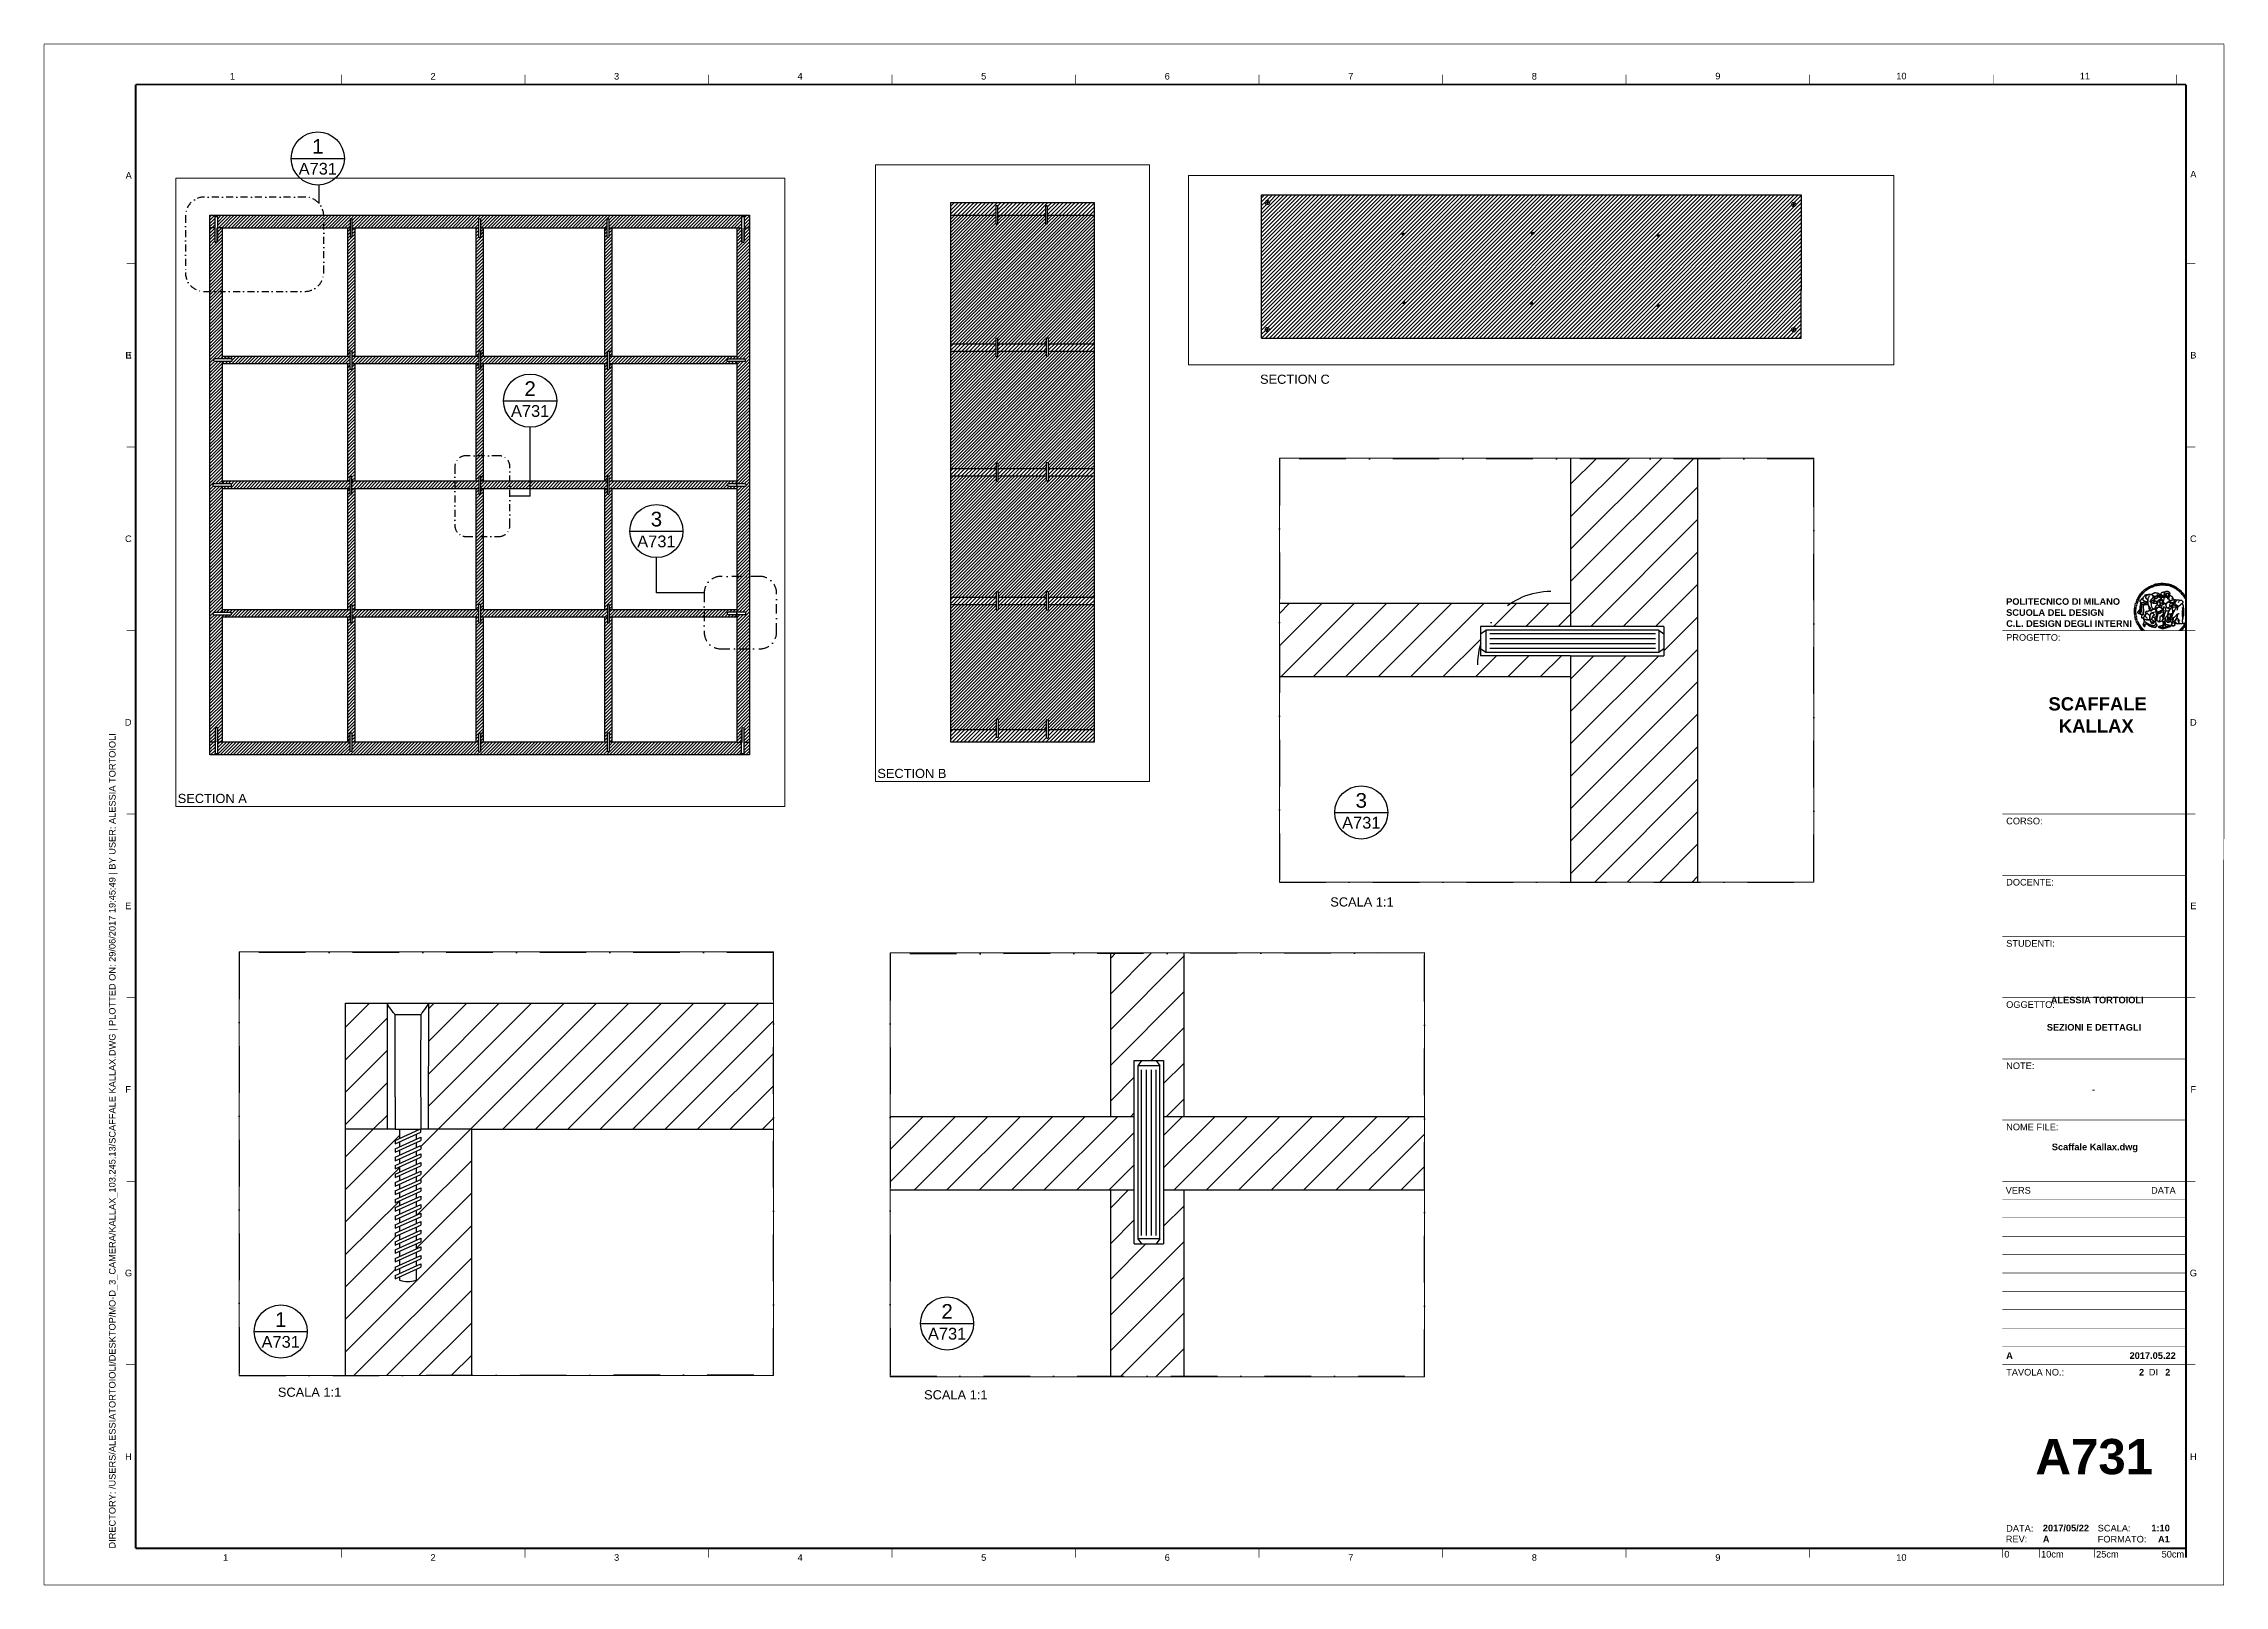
# Paper-space layout 'A000' of a CAD drawing. Header units: inches, sheet in millimetres. Extents: x 0 to 594, y 0 to 420.
# The model-space entities are those that its viewports show. They can reach past a viewport. Long polylines and large blocks are cut down to what shows.
import ezdxf
from ezdxf.enums import TextEntityAlignment as Align

# ---------------------------------------------------------------- set-up
doc = ezdxf.new("R2010")
doc.units = ezdxf.units.IN
doc.header["$MEASUREMENT"] = 0
doc.set_wipeout_variables(frame=1)
doc.linetypes.add('HIDDEN', pattern=[0.375, 0.25, -0.125])
doc.linetypes.add('TRATTOPUNTO', pattern=[25.4, 12.7, -6.35, 0, -6.35])
doc.layers.add('A-ANNO-SYMB', color=3, linetype='Continuous', lineweight=18)
for name, color, linetype in [('Chiodi', 7, 'Continuous'), ('G-ANNO-LOGO', 3, 'Continuous'), ('G-ANNO-NPLT', 210, 'Continuous'), ('G-ANNO-TEXT', 3, 'Continuous'), ('G-ANNO-TTLB', 3, 'Continuous'), ('GIUNZIONI', 2, 'Continuous'), ('Kallax', 7, 'Continuous'), ('SELECTIONS', 6, 'Continuous'), ('viti', 2, 'Continuous')]:
    doc.layers.add(name, color=color, linetype=linetype)
doc.layers.add('Quote', color=1, linetype='Continuous', plot=False)
doc.styles.add('ARIAL', font='Arial.ttf')
doc.styles.add('ARIAL-BOLD', font='Arial Bold.ttf')
doc.styles.add('E-ARIAL', font='Arial.ttf')

psp = doc.layouts.new('A000')

# ---------------------------------------------------------------- texts
at = {"layer": 'G-ANNO-TEXT', "style": 'ARIAL'}
for s, p in [('1', (51.25, 411.31)), ('2', (105.91, 411.31)), ('3', (155.91, 411.31)), ('4', (205.91, 411.31)), ('5', (255.91, 411.31)), ('6', (305.91, 411.31)), ('7', (355.91, 411.31)), ('8', (405.91, 411.31)), ('9', (455.91, 411.35)), ('10', (505.91, 411.35)), ('11', (555.91, 411.35)), ('A', (22.99, 384.3)), ('A', (585.44, 384.63)), ('B', (22.87, 335.32)), ('E', (22.99, 335.32)), ('B', (585.44, 335.32)), ('C', (22.9, 285.32)), ('C', (585.44, 285.32)), ('D', (22.86, 235.32)), ('E', (22.86, 185.32)), ('F', (22.83, 135.32)), ('G', (22.95, 85.32)), ('H', (22.92, 35.32)), ('1', (49.4, 7.83)), ('2', (105.91, 7.83)), ('3', (155.91, 7.83)), ('4', (205.91, 7.83)), ('5', (255.91, 7.83)), ('6', (305.91, 7.83)), ('7', (355.91, 7.83)), ('8', (405.91, 7.83)), ('9', (455.91, 7.83)), ('10', (505.91, 7.83))]:
    psp.add_text(s, height=1.8, dxfattribs=at).set_placement(p, align=Align.MIDDLE_CENTER)
at = {"layer": 'G-ANNO-TEXT', "insert": (17.61, 10.27), "char_height": 1.8, "attachment_point": 1, "rotation": 90, "style": 'ARIAL'}
psp.add_mtext_dynamic_manual_height_columns('DIRECTORY: /USERS/ALESSIATORTOIOLI/DESKTOP/MO-D_3_CAMERA/KALLAX_103.245.13/SCAFFALE KALLAX.DWG | PLOTTED ON: 29/06/2017 19:45:49 | BY USER: ALESSIA TORTOIOLI', width=412.209, gutter_width=9, heights=[0], dxfattribs=at)
at = {"layer": 'GIUNZIONI', "char_height": 2.5, "attachment_point": 1}
for s, insert in [('{\\fArial|b0|i0|c0|p34;SECTION C}', (331.18, 330.03)), ('{\\fArial|b0|i0|c0|p34;SECTION B}', (226.93, 222.65)), ('{\\fArial|b0|i0|c0|p34;SECTION A }', (36.35, 215.84)), ('{\\fArial|b0|i0|c0|p34;SCALA 1:1}', (350.32, 187.65)), ('{\\fArial|b0|i0|c0|p34;SCALA 1:1}', (63.63, 54.1)), ('{\\fArial|b0|i0|c0|p34;SCALA 1:1}', (239.67, 53.39))]:
    psp.add_mtext_dynamic_manual_height_columns(s, width=76.0455, gutter_width=1, heights=[0], dxfattribs=dict(at, insert=insert))

msp = doc.modelspace()

# ---------------------------------------------------------------- blocks, each defined once
blk = doc.blocks.new('logoPolimi')
for p, q in [((-1.49, 1.84), (-1.36, 1.68)), ((-1.41, 1.91), (-1.28, 1.74)), ((-1.32, 1.97), (-1.2, 1.8)), ((-1.22, 2.03), (-1.11, 1.85)), ((-1.13, 2.09), (-1.03, 1.9)), ((-1.03, 2.14), (-0.94, 1.95)), ((-0.93, 2.18), (-0.84, 1.99)), ((-0.83, 2.22), (-0.75, 2.03)), ((-0.72, 2.26), (-0.66, 2.06)), ((-0.61, 2.29), (-0.56, 2.09)), ((-0.51, 2.32), (-0.46, 2.11)), ((-0.4, 2.34), (-0.36, 2.13)), ((-0.29, 2.35), (-0.26, 2.14)), ((-0.18, 2.36), (-0.16, 2.15)), ((-0.07, 2.37), (-0.06, 2.16)), ((0.04, 2.37), (0.04, 2.16)), ((0.15, 2.36), (0.14, 2.16)), ((0.26, 2.36), (0.24, 2.15)), ((0.37, 2.34), (0.34, 2.13)), ((0.48, 2.32), (0.44, 2.12)), ((0.59, 2.3), (0.54, 2.09)), ((0.69, 2.27), (0.63, 2.07)), ((0.8, 2.23), (0.73, 2.03)), ((0.9, 2.19), (0.82, 2)), ((1, 2.15), (0.91, 1.96)), ((1.1, 2.1), (1, 1.91)), ((1.2, 2.04), (1.09, 1.86)), ((1.29, 1.99), (1.18, 1.81)), ((1.38, 1.92), (1.26, 1.75)), ((1.47, 1.86), (1.34, 1.69)), ((-2.37, 0.12), (-2.16, 0.11)), ((-2.37, 0.01), (-2.16, 0.01)), ((-2.36, 0.23), (-2.15, 0.21)), ((-2.35, 0.34), (-2.14, 0.31)), ((-2.33, 0.45), (-2.12, 0.41)), ((-2.3, 0.55), (-2.1, 0.51)), ((-2.28, 0.66), (-2.07, 0.6)), ((-2.24, 0.77), (-2.04, 0.7)), ((-2.2, 0.87), (-2.01, 0.79)), ((-2.16, 0.97), (-1.97, 0.89)), ((-2.11, 1.07), (-1.93, 0.98)), ((-2.06, 1.17), (-1.88, 1.07)), ((-2.01, 1.26), (-1.83, 1.15)), ((-1.94, 1.36), (-1.77, 1.24)), ((-1.88, 1.45), (-1.71, 1.32)), ((-1.84, 0.03), (-1.82, 0.35)), ((-1.81, 1.53), (-1.65, 1.4)), ((-1.74, 1.61), (-1.58, 1.47)), ((-1.73, 0.59), (-1.73, 0.59)), ((-1.73, 0.59), (-1.73, 0.59)), ((-1.66, 1.69), (-1.51, 1.54)), ((-1.65, 0.57), (-1.65, 0.57)), ((-1.59, 1.12), (-1.59, 1.12)), ((-1.58, 1.77), (-1.44, 1.61)), ((-1.51, 0.55), (-1.51, 0.55)), ((-1.51, 0.55), (-1.51, 0.55)), ((-1.31, 0.79), (-1.21, 0.75)), ((-1.21, 0.75), (-1.31, 0.79)), ((-1.21, 0.75), (-1.31, 0.79)), ((-1.21, 0.75), (-1.21, 0.75)), ((-1.21, 0.75), (-1.21, 0.75)), ((-1.19, 0.76), (-1.19, 0.76)), ((-1.19, 0.76), (-1.19, 0.76)), ((-1.17, 0.99), (-1.18, 0.99)), ((-1.18, 0.99), (-1.17, 0.99)), ((-1.16, 0.57), (-1.16, 0.57)), ((-1.16, 0.57), (-1.16, 0.57)), ((-1.1, 0.01), (-0.99, 0.06)), ((-0.99, 0.06), (-1.1, 0.01)), ((-0.99, 0.06), (-1.1, 0.01)), ((-0.99, 0.06), (-0.99, 0.06)), ((-0.99, 0.06), (-0.99, 0.06)), ((-0.97, 0.79), (-0.98, 0.79)), ((-0.89, 0.84), (-0.97, 0.79)), ((-0.97, 0.79), (-0.89, 0.84)), ((-0.96, 1.41), (-0.96, 1.41)), ((-0.96, 1.41), (-0.96, 1.41)), ((-0.89, 0.84), (-0.82, 0.87)), ((-0.82, 0.87), (-0.89, 0.84)), ((-0.89, 0.84), (-0.82, 0.87)), ((-0.88, 0.83), (-0.89, 0.84)), ((-0.85, 1.39), (-0.85, 1.39)), ((-0.85, 1.39), (-0.85, 1.39)), ((-0.84, 0.14), (-0.84, 0.14)), ((-0.77, 1.08), (-0.78, 1.08)), ((-0.78, 1.08), (-0.77, 1.08)), ((-0.61, 1.12), (-0.77, 1.08)), ((-0.77, 1.08), (-0.61, 1.12)), ((-0.77, 1.08), (-0.61, 1.12)), ((-0.75, 1.3), (-0.76, 1.29)), ((-0.76, 1.29), (-0.75, 1.3)), ((-0.65, 0.99), (-0.7, 0.96)), ((-0.69, 0.18), (-0.68, 0.18)), ((-0.66, 0.93), (-0.66, 0.93)), ((-0.66, 0.93), (-0.64, 0.93)), ((-0.66, 0.93), (-0.66, 0.93)), ((-0.66, 0.93), (-0.66, 0.93)), ((-0.63, 1.01), (-0.63, 1.01)), ((-0.63, 1.01), (-0.62, 1.01)), ((-0.63, 0.66), (-0.63, 0.66)), ((-0.6, 1.12), (-0.61, 1.12)), ((-0.61, 1.12), (-0.6, 1.12)), ((-0.61, 1.12), (-0.6, 1.12)), ((-0.61, 0.86), (-0.57, 0.85)), ((-0.57, 0.85), (-0.61, 0.86)), ((-0.61, 0.86), (-0.57, 0.85)), ((-0.53, 1.08), (-0.6, 1.12)), ((-0.6, 1.12), (-0.6, 1.11)), ((-0.6, 1.12), (-0.53, 1.08)), ((-0.57, 0.8), (-0.59, 0.8)), ((-0.57, 0.85), (-0.53, 0.84)), ((-0.57, 0.85), (-0.57, 0.85)), ((-0.57, 0.85), (-0.57, 0.85)), ((-0.57, 0.85), (-0.53, 0.84)), ((-0.56, 0.29), (-0.49, 0.48)), ((-0.56, 0.14), (-0.56, 0.29)), ((-0.5, 0.11), (-0.56, 0.14)), ((-0.53, 0.84), (-0.51, 0.84)), ((-0.53, 0.84), (-0.51, 0.84)), ((-0.53, 0.84), (-0.53, 0.84)), ((-0.51, 0.11), (-0.51, 0.11)), ((-0.51, 0.11), (-0.51, 0.11)), ((-0.34, 0.33), (-0.5, 0.11)), ((-0.49, 0.48), (-0.41, 0.55)), ((-0.42, 0.8), (-0.47, 0.79)), ((-0.42, 0.8), (-0.47, 0.79)), ((-0.47, 0.79), (-0.45, 0.76)), ((-0.47, 0.79), (-0.45, 0.76)), ((-0.45, 1.14), (-0.42, 1.11)), ((-0.42, 1.26), (-0.36, 1.22)), ((-0.41, 0.55), (-0.34, 0.49)), ((-0.4, 1.37), (-0.38, 1.38)), ((-0.39, 1.37), (-0.4, 1.37)), ((-0.35, 1.33), (-0.4, 1.37)), ((-0.39, 1.24), (-0.4, 1.23)), ((-0.38, 1.14), (-0.38, 1.14)), ((-0.34, 0.49), (-0.09, 0.48)), ((-0.16, 0.32), (-0.34, 0.33)), ((-0.14, 0.32), (-0.31, 0.34)), ((-0.28, 1.3), (-0.29, 1.3)), ((-0.28, 1.3), (-0.28, 1.3)), ((-0.16, 1.24), (-0.16, 1.25)), ((-0.16, 1.25), (-0.16, 1.25)), ((-0.16, 0.49), (-0.14, 0.64)), ((-0.06, 0.27), (-0.16, 0.32)), ((-0.1, 0.88), (-0.09, 0.87)), ((-0.08, 1.37), (-0.08, 1.38)), ((-0.08, 1.23), (-0.05, 1.21)), ((-0.05, 1.21), (-0.08, 1.23)), ((-0.08, 1.23), (-0.05, 1.21)), ((-0.03, 0.26), (-0.06, 0.27)), ((-0.05, 1.21), (-0.04, 1.21)), ((-0.04, 1.21), (-0.05, 1.21)), ((-0.04, 1.21), (-0.04, 1.21)), ((-0.04, 1.21), (-0.04, 1.21)), ((-0.04, 0.48), (-0.03, 0.26)), ((0.03, 1.15), (0.03, 1.15)), ((0.03, 0.66), (0.03, 0.67)), ((0.07, 0.58), (0.07, 0.57)), ((0.1, 1.18), (0.1, 1.18)), ((0.1, 0.84), (0.1, 0.84)), ((0.13, 1.32), (0.17, 1.19)), ((0.14, 0.71), (0.34, 0.65)), ((0.31, 0.56), (0.17, 0.63)), ((0.27, 1.61), (0.27, 1.61)), ((0.27, 1.61), (0.27, 1.61)), ((0.27, 1.61), (0.27, 1.61)), ((0.29, 1.29), (0.29, 1.29)), ((0.29, 1.29), (0.29, 1.29)), ((0.29, 1.29), (0.29, 1.29)), ((0.29, 1.29), (0.29, 1.29)), ((0.33, 0.49), (0.34, 0.49)), ((0.33, 0.03), (0.35, 0.03)), ((0.33, 0.03), (0.35, 0.03)), ((0.34, 0.65), (0.34, 0.64)), ((0.35, 0.03), (0.57, 0.06)), ((0.35, 0.03), (0.57, 0.06)), ((0.35, 0.03), (0.35, 0.03)), ((0.35, 0.03), (0.35, 0.03)), ((0.38, 1.36), (0.37, 1.35)), ((0.38, 0.34), (0.37, 0.34)), ((0.38, 0.34), (0.38, 0.34)), ((0.43, 0.67), (0.39, 0.64)), ((0.49, 1.05), (0.51, 1.13)), ((0.51, 1.13), (0.49, 1.05)), ((0.49, 1.05), (0.51, 1.13)), ((0.51, 1.31), (0.5, 1.29)), ((0.51, 1.13), (0.52, 1.23)), ((0.52, 1.23), (0.51, 1.23)), ((0.51, 1.23), (0.52, 1.23)), ((0.52, 1.23), (0.51, 1.13)), ((0.51, 1.13), (0.52, 1.23)), ((0.52, 1.24), (0.6, 1.37)), ((0.52, 1.23), (0.6, 1.36)), ((0.6, 1.36), (0.52, 1.23)), ((0.52, 1.23), (0.52, 1.23)), ((0.52, 1.23), (0.52, 1.24)), ((0.52, 1.23), (0.52, 1.23)), ((0.55, 1.07), (0.53, 1.06)), ((0.53, 1.04), (0.53, 1.06)), ((0.53, 1.05), (0.53, 1.04)), ((0.54, 0.3), (0.63, 0.32)), ((0.54, -0.08), (0.61, 0.06)), ((0.61, 0.06), (0.54, -0.08)), ((0.54, -0.08), (0.61, 0.06)), ((0.56, 0.19), (0.59, 0.21)), ((0.57, 1.07), (0.57, 1.07)), ((0.57, 1.07), (0.57, 1.07)), ((0.57, 1.07), (0.57, 1.07)), ((0.57, 1.07), (0.57, 1.07)), ((0.57, 1.07), (0.57, 1.07)), ((0.57, 1.07), (0.57, 1.07)), ((0.57, 1.07), (0.57, 1.07)), ((0.58, 0.3), (0.59, 0.29)), ((0.59, 0.78), (0.59, 0.79)), ((0.59, 0.79), (0.59, 0.79)), ((0.59, 0.79), (0.59, 0.79)), ((0.59, 0.79), (0.59, 0.78)), ((0.61, 0.06), (0.6, 0.07)), ((0.6, 0.07), (0.61, 0.06)), ((0.61, 0.06), (0.61, 0.07)), ((0.62, 0.21), (0.65, 0.22)), ((0.64, 1.37), (0.65, 1.37)), ((0.69, 0.86), (0.68, 0.86)), ((0.68, 0.86), (0.69, 0.86)), ((0.68, 0.76), (0.68, 0.76)), ((0.76, 0.26), (0.76, 0.26)), ((0.82, 0.35), (0.84, 0.36)), ((0.82, 0.35), (0.82, 0.35)), ((0.84, 0.36), (0.84, 0.37)), ((0.85, 0.34), (1.05, 0.35)), ((0.93, 1.05), (0.93, 1.05)), ((0.93, 1.05), (0.93, 1.05)), ((0.93, 1.05), (0.93, 1.04)), ((0.93, 1.05), (0.93, 1.05)), ((0.97, 0.66), (0.96, 0.66)), ((1.01, 0.97), (0.98, 0.96)), ((1.17, 0.96), (1.17, 0.95)), ((1.17, 0.95), (1.17, 0.95)), ((1.34, 0.37), (1.26, 0.04)), ((1.27, 0.37), (1.27, 0.38)), ((1.28, 0.95), (1.28, 0.95)), ((1.37, 0.73), (1.46, 0.81)), ((1.41, 0.4), (1.41, 0.41)), ((1.56, 1.79), (1.42, 1.63)), ((1.64, 1.71), (1.49, 1.56)), ((1.49, 0.9), (1.57, 0.92)), ((1.72, 1.63), (1.56, 1.49)), ((1.67, 0.6), (1.57, 0.53)), ((1.79, 1.55), (1.63, 1.41)), ((1.86, 1.47), (1.7, 1.34)), ((1.93, 1.38), (1.76, 1.26)), ((1.99, 1.29), (1.81, 1.17)), ((2.05, 1.19), (1.87, 1.09)), ((2.1, 1.1), (1.92, 1)), ((2.15, 1), (1.96, 0.91)), ((2.19, 0.9), (2, 0.82)), ((2.23, 0.79), (2.04, 0.72)), ((2.27, 0.69), (2.07, 0.63)), ((2.3, 0.58), (2.09, 0.53)), ((2.32, 0.47), (2.12, 0.43)), ((2.34, 0.37), (2.13, 0.33)), ((2.36, 0.26), (2.15, 0.23)), ((2.37, 0.15), (2.16, 0.13)), ((2.37, 0.04), (2.16, 0.03)), ((-2.37, -0.1), (-2.16, -0.09)), ((-2.36, -0.21), (-2.15, -0.19)), ((-2.35, -0.32), (-2.14, -0.29)), ((-2.33, -0.43), (-2.12, -0.39)), ((-2.31, -0.54), (-2.1, -0.49)), ((-2.28, -0.65), (-2.08, -0.59)), ((-2.25, -0.75), (-2.05, -0.69)), ((-2.21, -0.86), (-2.02, -0.78)), ((-2.17, -0.96), (-1.98, -0.87)), ((-2.12, -1.06), (-1.93, -0.96)), ((-2.07, -1.16), (-1.89, -1.05)), ((-2.04, -0.15), (-1.97, -0.2)), ((-2.01, -1.25), (-1.84, -1.14)), ((-1.95, -1.34), (-1.78, -1.22)), ((-1.89, -1.43), (-1.72, -1.31)), ((-1.82, -1.52), (-1.66, -1.38)), ((-1.75, -1.6), (-1.59, -1.46)), ((-1.67, -1.68), (-1.52, -1.53)), ((-1.58, -0.12), (-1.6, -0.18)), ((-1.6, -0.18), (-1.58, -0.28)), ((-1.57, -0.54), (-1.59, -0.54)), ((-1.59, -0.54), (-1.59, -0.54)), ((-1.59, -1.76), (-1.45, -1.6)), ((-1.56, -0.32), (-1.56, -0.31)), ((-1.56, -0.31), (-1.56, -0.31)), ((-1.53, -0.65), (-1.53, -0.65)), ((-1.53, -0.65), (-1.53, -0.65)), ((-1.51, -1.83), (-1.37, -1.67)), ((-1.48, -0.86), (-1.48, -0.85)), ((-1.42, -0.37), (-1.42, -0.37)), ((-1.42, -1.9), (-1.29, -1.73)), ((-1.38, -0.46), (-1.38, -0.46)), ((-1.33, -1.96), (-1.21, -1.79)), ((-1.31, -0.24), (-1.31, -0.23)), ((-1.31, -0.23), (-1.31, -0.24)), ((-1.23, -0.19), (-1.23, -0.19)), ((-1.23, -0.19), (-1.23, -0.19)), ((-1.23, -0.19), (-1.23, -0.19)), ((-1.23, -0.19), (-1.23, -0.19)), ((-1.01, -0.39), (-1.02, -0.39)), ((-1.02, -0.39), (-1.01, -0.39)), ((-1.02, -0.7), (-1.02, -0.7)), ((-1.02, -0.7), (-1.02, -0.7)), ((-1.02, -0.7), (-1.02, -0.7)), ((-0.79, -0.51), (-0.83, -0.58)), ((-0.83, -0.58), (-0.79, -0.51)), ((-0.83, -0.58), (-0.79, -0.51)), ((-0.78, -1.05), (-0.83, -0.94)), ((-0.83, -0.94), (-0.78, -1.05)), ((-0.83, -0.94), (-0.83, -0.94)), ((-0.83, -0.94), (-0.78, -1.05)), ((-0.82, -1.23), (-0.82, -1.23)), ((-0.82, -1.23), (-0.77, -1.23)), ((-0.77, -1.23), (-0.82, -1.23)), ((-0.82, -1.23), (-0.82, -1.23)), ((-0.77, -1.23), (-0.82, -1.23)), ((-0.75, -0.96), (-0.8, -0.89)), ((-0.8, -0.89), (-0.79, -0.92)), ((-0.79, -0.92), (-0.8, -0.89)), ((-0.8, -0.89), (-0.75, -0.96)), ((-0.79, -0.92), (-0.8, -0.89)), ((-0.8, -0.89), (-0.8, -0.89)), ((-0.8, -0.89), (-0.75, -0.96)), ((-0.79, -0.92), (-0.78, -0.95)), ((-0.78, -0.95), (-0.79, -0.92)), ((-0.78, -0.95), (-0.79, -0.92)), ((-0.77, -0.49), (-0.78, -0.48)), ((-0.78, -0.48), (-0.77, -0.49)), ((-0.78, -0.95), (-0.76, -1)), ((-0.76, -1), (-0.78, -0.95)), ((-0.76, -1), (-0.78, -0.95)), ((-0.71, -0.89), (-0.75, -0.87)), ((-0.75, -0.87), (-0.71, -0.89)), ((-0.75, -0.87), (-0.71, -0.89)), ((-0.72, -1.01), (-0.75, -0.96)), ((-0.75, -0.96), (-0.72, -1.01)), ((-0.75, -0.96), (-0.72, -1.01)), ((-0.64, -0.93), (-0.71, -0.89)), ((-0.71, -0.89), (-0.64, -0.93)), ((-0.71, -0.89), (-0.64, -0.93)), ((-0.66, -0.53), (-0.66, -0.53)), ((-0.66, -0.53), (-0.66, -0.53)), ((-0.66, -0.53), (-0.66, -0.53)), ((-0.39, -0.81), (-0.51, -0.69)), ((-0.51, -1.04), (-0.5, -1.04)), ((-0.48, -0.42), (-0.48, -0.42)), ((-0.48, -0.42), (-0.48, -0.42)), ((-0.48, -0.42), (-0.48, -0.42)), ((-0.41, -0.51), (-0.41, -0.51)), ((-0.38, -0.05), (-0.39, -0.12)), ((-0.39, -0.12), (-0.37, -0.1)), ((-0.35, -0.14), (-0.37, -0.08)), ((-0.37, -0.09), (-0.37, -0.09)), ((-0.33, -0.12), (-0.35, -0.14)), ((-0.32, -0.14), (-0.35, -0.14)), ((-0.35, -0.18), (-0.34, -0.22)), ((-0.34, -0.08), (-0.29, -0.16)), ((-0.34, -0.22), (-0.34, -0.22)), ((-0.27, -0.17), (-0.32, -0.14)), ((-0.25, -0.91), (-0.26, -0.9)), ((-0.26, -1.29), (0.1, -1.2)), ((0.1, -1.2), (-0.26, -1.29)), ((0.08, -1.4), (-0.26, -1.29)), ((-0.26, -1.29), (0.08, -1.4)), ((-0.26, -1.38), (-0.26, -1.29)), ((-0.26, -1.29), (-0.26, -1.29)), ((-0.26, -1.29), (-0.26, -1.38)), ((-0.26, -1.29), (0.08, -1.4)), ((-0.26, -1.29), (-0.26, -1.29)), ((0.08, -1.49), (-0.26, -1.38)), ((-0.26, -1.38), (0.09, -1.49)), ((-0.14, -0.15), (-0.16, -0.13)), ((-0.11, -0.04), (-0.12, -0.05)), ((-0.04, -0.41), (-0.01, -0.44)), ((-0.01, -0.44), (-0.04, -0.41)), ((-0.04, -0.41), (-0.01, -0.44)), ((0.07, -0.84), (0.07, -0.84)), ((0.07, -0.84), (0.07, -0.84)), ((0.1, -1.2), (0.08, -1.32)), ((0.08, -1.32), (0.13, -1.2)), ((0.08, -1.4), (0.72, -1.22)), ((0.72, -1.22), (0.08, -1.4)), ((0.08, -1.4), (0.72, -1.22)), ((0.72, -1.31), (0.08, -1.49)), ((0.08, -1.44), (0.08, -1.4)), ((0.08, -1.4), (0.08, -1.44)), ((0.08, -1.4), (0.08, -1.49)), ((0.08, -1.49), (0.08, -1.44)), ((0.08, -1.44), (0.08, -1.44)), ((0.08, -1.44), (0.08, -1.45)), ((0.08, -1.45), (0.08, -1.46)), ((0.08, -1.46), (0.08, -1.49)), ((0.1, -1.01), (0.09, -0.86)), ((0.1, -1.01), (0.09, -0.86)), ((0.09, -1.49), (0.72, -1.31)), ((0.1, -1.2), (0.12, -1.04)), ((0.12, -1.04), (0.1, -1.2)), ((0.13, -1.2), (0.1, -1.2)), ((0.1, -1.2), (0.13, -1.2)), ((0.13, -1.2), (0.1, -1.2)), ((0.1, -1.2), (0.1, -1.2)), ((0.11, -0.44), (0.11, -0.44)), ((0.11, -0.44), (0.11, -0.44)), ((0.12, -0.21), (0.12, -0.21)), ((0.12, -0.21), (0.12, -0.21)), ((0.12, -0.21), (0.12, -0.21)), ((0.12, -0.21), (0.12, -0.21)), ((0.12, -0.21), (0.12, -0.21)), ((0.12, -0.21), (0.12, -0.21)), ((0.12, -0.21), (0.12, -0.21)), ((0.12, -0.21), (0.12, -0.21)), ((0.12, -0.21), (0.12, -0.21)), ((0.12, -0.21), (0.12, -0.21)), ((0.12, -0.21), (0.12, -0.21)), ((0.12, -0.21), (0.12, -0.21)), ((0.12, -0.21), (0.12, -0.21)), ((0.12, -0.56), (0.14, -0.53)), ((0.14, -0.53), (0.12, -0.56)), ((0.12, -0.56), (0.14, -0.53)), ((0.12, -1.04), (0.12, -1.04)), ((0.12, -1.04), (0.12, -1.04)), ((0.12, -1.04), (0.12, -1.04)), ((0.21, -0.99), (0.13, -1.2)), ((0.13, -1.2), (0.21, -0.99)), ((0.36, -1.14), (0.13, -1.2)), ((0.13, -1.2), (0.26, -1.17)), ((0.14, -0.53), (0.16, -0.49)), ((0.16, -0.49), (0.14, -0.53)), ((0.14, -0.53), (0.16, -0.49)), ((0.16, -0.49), (0.16, -0.49)), ((0.16, -0.49), (0.16, -0.49)), ((0.28, -1.19), (0.21, -0.99)), ((0.21, -0.99), (0.31, -1.27)), ((0.24, -0.17), (0.24, -0.16)), ((0.24, -0.16), (0.24, -0.17)), ((0.25, -0.84), (0.25, -0.88)), ((0.25, -0.88), (0.25, -0.84)), ((0.25, -0.88), (0.25, -0.84)), ((0.25, -0.88), (0.29, -1.17)), ((0.26, -0.88), (0.25, -0.88)), ((0.31, -1.27), (0.25, -0.88)), ((0.26, -1.17), (0.28, -1.16)), ((0.28, -1.16), (0.36, -1.14)), ((0.29, -1.17), (0.28, -1.19)), ((0.36, -1.14), (0.72, -1.22)), ((0.72, -1.22), (0.36, -1.14)), ((0.49, -0.31), (0.49, -0.31)), ((0.49, -0.31), (0.49, -0.31)), ((0.5, -0.27), (0.5, -0.27)), ((0.51, -0.27), (0.51, -0.27)), ((0.72, -0.81), (0.75, -0.89)), ((0.72, -1.22), (0.72, -1.31)), ((0.72, -1.31), (0.72, -1.22)), ((0.74, -0.23), (0.74, -0.23)), ((0.74, -0.23), (0.75, -0.24)), ((0.75, -0.23), (0.75, -0.23)), ((0.86, -0.25), (0.82, -0.34)), ((0.87, -0.22), (0.86, -0.23)), ((0.87, -0.22), (0.86, -0.25)), ((0.96, -0.58), (0.96, -0.57)), ((1.05, -1.05), (1.04, -1.05)), ((1.28, -2), (1.17, -1.82)), ((1.37, -1.93), (1.25, -1.76)), ((1.31, -0.27), (1.3, -0.26)), ((1.3, -0.26), (1.3, -0.26)), ((1.3, -0.26), (1.3, -0.26)), ((1.3, -0.26), (1.31, -0.27)), ((1.3, -0.26), (1.3, -0.26)), ((1.46, -1.87), (1.33, -1.7)), ((1.54, -1.8), (1.41, -1.64)), ((1.63, -1.72), (1.48, -1.57)), ((1.71, -1.65), (1.55, -1.5)), ((1.78, -1.57), (1.62, -1.43)), ((1.85, -1.48), (1.69, -1.35)), ((1.92, -1.39), (1.75, -1.27)), ((1.98, -1.3), (1.81, -1.19)), ((2.04, -1.21), (1.86, -1.1)), ((2.09, -1.11), (1.91, -1.01)), ((2.14, -1.01), (1.95, -0.92)), ((2.19, -0.91), (1.99, -0.83)), ((2.23, -0.81), (2.03, -0.74)), ((2.26, -0.7), (2.06, -0.64)), ((2.29, -0.6), (2.09, -0.55)), ((2.32, -0.49), (2.11, -0.45)), ((2.34, -0.38), (2.13, -0.35)), ((2.35, -0.27), (2.15, -0.25)), ((2.37, -0.08), (2.16, -0.07)), ((2.36, -0.16), (2.16, -0.15)), ((-1.24, -2.02), (-1.13, -1.84)), ((-1.14, -2.08), (-1.04, -1.89)), ((-1.04, -2.13), (-0.95, -1.94)), ((-0.94, -2.18), (-0.86, -1.98)), ((-0.84, -2.22), (-0.77, -2.02)), ((-0.74, -2.25), (-0.67, -2.05)), ((-0.63, -2.29), (-0.57, -2.08)), ((-0.52, -2.31), (-0.48, -2.11)), ((-0.42, -2.33), (-0.38, -2.13)), ((-0.31, -2.35), (-0.28, -2.14)), ((-0.2, -2.36), (-0.18, -2.15)), ((-0.09, -2.37), (-0.08, -2.16)), ((0.03, -2.37), (0.02, -2.16)), ((0.14, -2.37), (0.12, -2.16)), ((0.25, -2.36), (0.22, -2.15)), ((0.35, -2.34), (0.32, -2.14)), ((0.46, -2.32), (0.42, -2.12)), ((0.57, -2.3), (0.52, -2.1)), ((0.68, -2.27), (0.62, -2.07)), ((0.78, -2.24), (0.71, -2.04)), ((0.89, -2.2), (0.81, -2)), ((0.99, -2.15), (0.9, -1.96)), ((1.09, -2.11), (0.99, -1.92)), ((1.19, -2.05), (1.08, -1.87))]:
    blk.add_line(p, q)
for points in [[(-1.9, 0.12), (-1.94, 0.02), (-2.05, -0.09), (-2.05, -0.09)], [(-1.86, 0.38), (-1.86, 0.38), (-1.87, 0.19), (-1.9, 0.12)], [(-1.76, 0.6), (-1.76, 0.6), (-1.84, 0.57), (-1.86, 0.38)], [(-1.86, -0.04), (-1.84, 0.02), (-1.84, 0.03), (-1.84, 0.03)], [(-1.82, 0.78), (-1.83, 0.8), (-1.85, 0.86), (-1.83, 0.88)], [(-1.82, 0.78), (-1.83, 0.8), (-1.85, 0.86), (-1.83, 0.88)], [(-1.83, 0.88), (-1.81, 0.9), (-1.76, 0.96), (-1.76, 0.96)], [(-1.83, 0.88), (-1.81, 0.9), (-1.76, 0.96), (-1.76, 0.96)], [(-1.76, 0.6), (-1.83, 0.7), (-1.78, 0.74), (-1.78, 0.74)], [(-1.78, 0.74), (-1.79, 0.74), (-1.83, 0.7), (-1.76, 0.6)], [(-1.78, 0.74), (-1.8, 0.76), (-1.81, 0.78), (-1.82, 0.78)], [(-1.78, 0.74), (-1.8, 0.76), (-1.81, 0.78), (-1.82, 0.78)], [(-1.82, 0.35), (-1.81, 0.5), (-1.73, 0.59), (-1.73, 0.59)], [(-1.82, -0.19), (-1.73, -0.07), (-1.75, 0.14), (-1.75, 0.3)], [(-1.75, 0.33), (-1.75, 0.17), (-1.73, -0.05), (-1.8, -0.17)], [(-1.78, 0.74), (-1.75, 0.72), (-1.72, 0.69), (-1.68, 0.7)], [(-1.68, 0.7), (-1.72, 0.69), (-1.75, 0.72), (-1.78, 0.74)], [(-1.68, 0.7), (-1.72, 0.69), (-1.75, 0.72), (-1.78, 0.74)], [(-1.78, 0.74), (-1.78, 0.74), (-1.78, 0.74), (-1.78, 0.74)], [(-1.76, 0.96), (-1.68, 1.1), (-1.59, 1.12), (-1.59, 1.12)], [(-1.76, 0.96), (-1.68, 1.1), (-1.6, 1.12), (-1.6, 1.12)], [(-1.73, 0.59), (-1.74, 0.59), (-1.75, 0.6), (-1.76, 0.6)], [(-1.73, 0.59), (-1.74, 0.59), (-1.75, 0.6), (-1.76, 0.6)], [(-1.75, 0.3), (-1.76, 0.47), (-1.65, 0.57), (-1.65, 0.57)], [(-1.65, 0.57), (-1.65, 0.57), (-1.76, 0.5), (-1.75, 0.33)], [(-1.65, 0.57), (-1.68, 0.58), (-1.7, 0.58), (-1.73, 0.59)], [(-1.65, 0.57), (-1.68, 0.58), (-1.7, 0.58), (-1.73, 0.59)], [(-1.5, 0.71), (-1.53, 0.74), (-1.61, 0.71), (-1.68, 0.7)], [(-1.68, 0.7), (-1.61, 0.71), (-1.53, 0.73), (-1.5, 0.71)], [(-1.5, 0.71), (-1.53, 0.73), (-1.61, 0.71), (-1.68, 0.7)], [(-1.51, 0.55), (-1.56, 0.56), (-1.61, 0.56), (-1.65, 0.57)], [(-1.65, 0.57), (-1.61, 0.56), (-1.56, 0.56), (-1.51, 0.55)], [(-1.51, 0.55), (-1.56, 0.56), (-1.61, 0.56), (-1.65, 0.57)], [(-1.59, 1.12), (-1.6, 1.06), (-1.61, 0.99), (-1.61, 0.97)], [(-1.61, 0.97), (-1.61, 0.99), (-1.6, 1.06), (-1.59, 1.12)], [(-1.61, 0.97), (-1.61, 0.99), (-1.6, 1.06), (-1.59, 1.12)], [(-1.61, 0.97), (-1.61, 0.95), (-1.56, 0.88), (-1.54, 0.87)], [(-1.54, 0.87), (-1.56, 0.88), (-1.61, 0.95), (-1.61, 0.97)], [(-1.54, 0.87), (-1.56, 0.88), (-1.61, 0.96), (-1.61, 0.97)], [(-1.59, 1.12), (-1.59, 1.13), (-1.59, 1.15), (-1.58, 1.16)], [(-1.59, 1.12), (-1.59, 1.13), (-1.59, 1.15), (-1.58, 1.16)], [(-1.58, 1.16), (-1.57, 1.21), (-1.52, 1.23), (-1.49, 1.25)], [(-1.58, 1.16), (-1.57, 1.21), (-1.52, 1.23), (-1.49, 1.25)], [(-1.58, 0.36), (-1.58, 0.48), (-1.51, 0.55), (-1.51, 0.55)], [(-1.51, 0.55), (-1.51, 0.55), (-1.58, 0.48), (-1.58, 0.36)], [(-1.51, 0.55), (-1.51, 0.55), (-1.58, 0.48), (-1.58, 0.36)], [(-1.55, 0.04), (-1.55, 0.08), (-1.58, 0.25), (-1.58, 0.36)], [(-1.58, 0.36), (-1.58, 0.25), (-1.55, 0.08), (-1.55, 0.04)], [(-1.58, 0.36), (-1.58, 0.25), (-1.55, 0.08), (-1.55, 0.04)], [(-1.58, -0.12), (-1.57, -0.06), (-1.55, 0.02), (-1.55, 0.04)], [(-1.55, 0.04), (-1.55, 0.02), (-1.57, -0.06), (-1.58, -0.12)], [(-1.55, 0.04), (-1.55, 0.02), (-1.56, -0.04), (-1.57, -0.1)], [(-1.54, 0.87), (-1.52, 0.85), (-1.47, 0.83), (-1.44, 0.83)], [(-1.44, 0.83), (-1.47, 0.83), (-1.52, 0.85), (-1.54, 0.87)], [(-1.45, 0.83), (-1.47, 0.83), (-1.52, 0.85), (-1.54, 0.87)], [(-1.51, 0.55), (-1.33, 0.54), (-1.16, 0.57), (-1.16, 0.57)], [(-1.16, 0.57), (-1.16, 0.57), (-1.33, 0.54), (-1.51, 0.55)], [(-1.16, 0.57), (-1.16, 0.57), (-1.33, 0.54), (-1.51, 0.55)], [(-1.5, 0.71), (-1.46, 0.68), (-1.4, 0.62), (-1.33, 0.66)], [(-1.33, 0.66), (-1.4, 0.62), (-1.46, 0.68), (-1.5, 0.71)], [(-1.33, 0.66), (-1.4, 0.62), (-1.46, 0.68), (-1.5, 0.71)], [(-1.49, 1.25), (-1.46, 1.26), (-1.42, 1.33), (-1.39, 1.36)], [(-1.49, 1.25), (-1.46, 1.27), (-1.43, 1.34), (-1.39, 1.36)], [(-1.31, 0.79), (-1.33, 0.79), (-1.42, 0.83), (-1.45, 0.83)], [(-1.44, 0.83), (-1.42, 0.83), (-1.33, 0.79), (-1.31, 0.79)], [(-1.31, 0.79), (-1.33, 0.79), (-1.42, 0.83), (-1.44, 0.83)], [(-1.35, 1.1), (-1.4, 1.17), (-1.36, 1.23), (-1.29, 1.31)], [(-1.29, 1.31), (-1.36, 1.23), (-1.4, 1.17), (-1.35, 1.1)], [(-1.35, 1.1), (-1.4, 1.17), (-1.36, 1.23), (-1.29, 1.31)], [(-1.39, 1.36), (-1.35, 1.38), (-1.26, 1.4), (-1.19, 1.41)], [(-1.39, 1.36), (-1.35, 1.38), (-1.26, 1.4), (-1.19, 1.41)], [(-1.18, 0.99), (-1.24, 0.97), (-1.3, 1.03), (-1.35, 1.1)], [(-1.35, 1.1), (-1.3, 1.03), (-1.24, 0.97), (-1.18, 0.99)], [(-1.18, 1), (-1.24, 0.97), (-1.3, 1.03), (-1.35, 1.1)], [(-1.33, 0.66), (-1.28, 0.7), (-1.23, 0.73), (-1.21, 0.75)], [(-1.21, 0.75), (-1.23, 0.73), (-1.28, 0.7), (-1.33, 0.66)], [(-1.21, 0.75), (-1.23, 0.73), (-1.28, 0.7), (-1.33, 0.66)], [(-1.29, 1.31), (-1.22, 1.39), (-1.01, 1.41), (-0.96, 1.41)], [(-0.96, 1.41), (-1.01, 1.41), (-1.22, 1.39), (-1.29, 1.31)], [(-1.29, 1.31), (-1.22, 1.39), (-1.01, 1.41), (-0.96, 1.41)], [(-1.24, -0.02), (-1.21, -0.01), (-1.1, 0.01), (-1.1, 0.01)], [(-1.1, 0.01), (-1.1, 0.01), (-1.21, -0.01), (-1.24, -0.02)], [(-1.1, 0.01), (-1.1, 0.01), (-1.21, -0.01), (-1.24, -0.02)], [(-1.21, 0.75), (-1.2, 0.75), (-1.19, 0.76), (-1.19, 0.76)], [(-1.19, 0.76), (-1.19, 0.76), (-1.2, 0.75), (-1.21, 0.75)], [(-1.19, 0.76), (-1.19, 0.76), (-1.2, 0.76), (-1.21, 0.75)], [(-1.19, 1.41), (-1.11, 1.43), (-0.97, 1.41), (-0.97, 1.41)], [(-1.19, 1.41), (-1.12, 1.43), (-0.98, 1.41), (-0.98, 1.41)], [(-1.19, 0.76), (-1.19, 0.77), (-1.18, 0.78), (-1.18, 0.79)], [(-1.18, 0.79), (-1.18, 0.78), (-1.19, 0.77), (-1.19, 0.76)], [(-1.19, 0.76), (-1.19, 0.77), (-1.19, 0.78), (-1.18, 0.79)], [(-1.18, 0.68), (-1.18, 0.68), (-1.19, 0.71), (-1.19, 0.76)], [(-1.19, 0.76), (-1.19, 0.71), (-1.18, 0.68), (-1.18, 0.68)], [(-1.18, 0.68), (-1.18, 0.68), (-1.19, 0.71), (-1.19, 0.76)], [(-1.18, 0.97), (-1.18, 0.97), (-1.18, 0.98), (-1.17, 0.99)], [(-1.17, 0.99), (-1.18, 0.98), (-1.18, 0.97), (-1.18, 0.97)], [(-1.18, 0.97), (-1.18, 0.97), (-1.18, 0.98), (-1.17, 0.99)], [(-1.18, 0.79), (-1.17, 0.86), (-1.18, 0.95), (-1.18, 0.97)], [(-1.18, 0.97), (-1.18, 0.95), (-1.17, 0.86), (-1.18, 0.79)], [(-1.18, 0.79), (-1.17, 0.86), (-1.18, 0.95), (-1.18, 0.97)], [(-1.16, 0.57), (-1.17, 0.6), (-1.18, 0.64), (-1.18, 0.68)], [(-1.18, 0.68), (-1.18, 0.64), (-1.17, 0.6), (-1.16, 0.57)], [(-1.16, 0.57), (-1.17, 0.6), (-1.18, 0.64), (-1.18, 0.68)], [(-1.17, 0.99), (-1.17, 1.03), (-1.16, 1.09), (-1.14, 1.13)], [(-1.09, 0.42), (-1.1, 0.44), (-1.14, 0.48), (-1.16, 0.57)], [(-1.16, 0.57), (-1.14, 0.48), (-1.1, 0.44), (-1.09, 0.42)], [(-1.09, 0.42), (-1.1, 0.44), (-1.14, 0.48), (-1.16, 0.57)], [(-1.14, 1.13), (-1.12, 1.18), (-1.05, 1.31), (-1.05, 1.31)], [(-1.12, 0.46), (-1.12, 0.46), (-1.13, 0.38), (-1.11, 0.26)], [(-1.11, 0.26), (-1.08, 0.14), (-1.05, 0.03), (-1.05, 0.03)], [(-1.02, 0.32), (-1.02, 0.32), (-1.08, 0.4), (-1.09, 0.42)], [(-1.09, 0.42), (-1.08, 0.4), (-1.02, 0.32), (-1.02, 0.32)], [(-1.02, 0.32), (-1.02, 0.32), (-1.08, 0.4), (-1.09, 0.42)], [(-0.98, 0.2), (-0.98, 0.21), (-1.02, 0.32), (-1.02, 0.32)], [(-1.02, 0.32), (-1.02, 0.32), (-0.98, 0.21), (-0.98, 0.2)], [(-0.98, 0.2), (-0.98, 0.21), (-1.02, 0.32), (-1.02, 0.32)], [(-1.01, 0.12), (-1, 0.16), (-0.98, 0.19), (-0.98, 0.2)], [(-0.98, 0.2), (-0.98, 0.19), (-1, 0.16), (-1.01, 0.12)], [(-1.01, 0.12), (-1, 0.16), (-0.98, 0.19), (-0.98, 0.2)], [(-0.99, 0.06), (-1, 0.07), (-1.01, 0.1), (-1.01, 0.12)], [(-1.01, 0.12), (-1.01, 0.1), (-1, 0.07), (-0.99, 0.06)], [(-0.99, 0.06), (-1, 0.07), (-1.01, 0.1), (-1.01, 0.12)], [(-0.99, 0.06), (-0.99, 0.06), (-0.99, 0.06), (-0.98, 0.05)], [(-0.98, 0.05), (-0.99, 0.06), (-0.99, 0.06), (-0.99, 0.06)], [(-0.99, 0.05), (-0.99, 0.06), (-0.99, 0.06), (-0.99, 0.06)], [(-0.95, 0.02), (-0.96, 0.03), (-0.97, 0.04), (-0.99, 0.05)], [(-0.98, 1.41), (-0.98, 1.41), (-0.97, 1.41), (-0.96, 1.41)], [(-0.98, 0.81), (-0.94, 0.85), (-0.92, 0.93), (-0.91, 0.97)], [(-0.91, 0.97), (-0.92, 0.93), (-0.94, 0.85), (-0.98, 0.81)], [(-0.91, 0.97), (-0.92, 0.93), (-0.94, 0.85), (-0.98, 0.81)], [(-0.98, 0.79), (-0.98, 0.81), (-0.98, 0.81), (-0.98, 0.81)], [(-0.98, 0.81), (-0.98, 0.81), (-0.98, 0.81), (-0.98, 0.79)], [(-0.98, 0.81), (-0.98, 0.81), (-0.98, 0.81), (-0.98, 0.79)], [(-0.98, 0.79), (-0.98, 0.79), (-0.98, 0.78), (-0.97, 0.77)], [(-0.98, 0.79), (-0.98, 0.79), (-0.98, 0.78), (-0.97, 0.77)], [(-0.98, 0.05), (-0.97, 0.04), (-0.96, 0.03), (-0.95, 0.02)], [(-0.95, 0.02), (-0.96, 0.03), (-0.97, 0.04), (-0.98, 0.05)], [(-0.97, 1.41), (-0.97, 1.41), (-0.97, 1.41), (-0.96, 1.41)], [(-0.97, 0.77), (-0.96, 0.74), (-0.91, 0.64), (-0.91, 0.57)], [(-0.97, 0.77), (-0.96, 0.74), (-0.91, 0.64), (-0.91, 0.57)], [(-0.96, 1.41), (-0.94, 1.41), (-0.9, 1.41), (-0.85, 1.39)], [(-0.96, 1.41), (-0.94, 1.41), (-0.9, 1.41), (-0.85, 1.39)], [(-0.95, 0.02), (-0.94, 0.01), (-0.92, 0.01), (-0.9, 0.01)], [(-0.9, 0.01), (-0.92, 0.01), (-0.94, 0.01), (-0.95, 0.02)], [(-0.91, 0.01), (-0.92, 0.01), (-0.94, 0.01), (-0.95, 0.02)], [(-0.91, 0.97), (-0.89, 1), (-0.87, 1.01), (-0.84, 1.02)], [(-0.84, 1.02), (-0.87, 1.01), (-0.89, 1), (-0.91, 0.97)], [(-0.84, 1.02), (-0.87, 1.01), (-0.89, 1.01), (-0.91, 0.97)], [(-0.91, 0.57), (-0.91, 0.5), (-0.9, 0.43), (-0.88, 0.37)], [(-0.91, 0.57), (-0.91, 0.5), (-0.9, 0.43), (-0.88, 0.37)], [(-0.87, 0.03), (-0.87, 0.03), (-0.89, 0.01), (-0.91, 0.01)], [(-0.9, 0.01), (-0.89, 0.01), (-0.87, 0.03), (-0.87, 0.03)], [(-0.87, 0.03), (-0.87, 0.03), (-0.89, 0.01), (-0.9, 0.01)], [(-0.88, 0.84), (-0.88, 0.84), (-0.89, 0.79), (-0.88, 0.77)], [(-0.88, 0.77), (-0.89, 0.79), (-0.88, 0.83), (-0.88, 0.83)], [(-0.74, 0.66), (-0.85, 0.67), (-0.88, 0.77), (-0.88, 0.77)], [(-0.88, 0.77), (-0.88, 0.77), (-0.85, 0.67), (-0.74, 0.66)], [(-0.88, 0.37), (-0.86, 0.32), (-0.83, 0.25), (-0.82, 0.25)], [(-0.88, 0.37), (-0.86, 0.32), (-0.83, 0.25), (-0.82, 0.25)], [(-0.87, 0.03), (-0.86, 0.03), (-0.86, 0.05), (-0.86, 0.06)], [(-0.86, 0.06), (-0.86, 0.05), (-0.86, 0.03), (-0.87, 0.03)], [(-0.86, 0.06), (-0.86, 0.05), (-0.86, 0.03), (-0.87, 0.03)], [(-0.85, 1.39), (-0.86, 1.42), (-0.8, 1.45), (-0.8, 1.46)], [(-0.85, 1.39), (-0.86, 1.42), (-0.83, 1.44), (-0.82, 1.45)], [(-0.86, 0.06), (-0.86, 0.07), (-0.86, 0.1), (-0.85, 0.11)], [(-0.85, 0.11), (-0.86, 0.1), (-0.86, 0.07), (-0.86, 0.06)], [(-0.85, 0.11), (-0.86, 0.1), (-0.86, 0.07), (-0.86, 0.06)], [(-0.81, 1.36), (-0.83, 1.37), (-0.84, 1.38), (-0.85, 1.39)], [(-0.85, 1.39), (-0.84, 1.38), (-0.83, 1.37), (-0.81, 1.36)], [(-0.85, 1.39), (-0.84, 1.38), (-0.83, 1.37), (-0.81, 1.36)], [(-0.85, 0.11), (-0.85, 0.12), (-0.84, 0.14), (-0.84, 0.14)], [(-0.84, 0.14), (-0.84, 0.14), (-0.85, 0.12), (-0.85, 0.11)], [(-0.84, 0.14), (-0.84, 0.14), (-0.85, 0.12), (-0.85, 0.11)], [(-0.84, 1.02), (-0.83, 1.03), (-0.81, 1.05), (-0.78, 1.08)], [(-0.78, 1.08), (-0.81, 1.05), (-0.83, 1.03), (-0.84, 1.02)], [(-0.78, 1.08), (-0.81, 1.05), (-0.83, 1.03), (-0.84, 1.02)], [(-0.84, 0.14), (-0.83, 0.15), (-0.81, 0.16), (-0.81, 0.16)], [(-0.81, 0.16), (-0.81, 0.16), (-0.83, 0.15), (-0.84, 0.14)], [(-0.81, 0.16), (-0.81, 0.16), (-0.84, 0.15), (-0.84, 0.14)], [(-0.84, 0.15), (-0.84, 0.15), (-0.84, 0.15), (-0.84, 0.14)], [(-0.84, 0.14), (-0.84, 0.14), (-0.84, 0.14), (-0.84, 0.14)], [(-0.84, 0.14), (-0.84, 0.14), (-0.84, 0.14), (-0.84, 0.14)], [(-0.84, 0.14), (-0.84, 0.14), (-0.84, 0.14), (-0.84, 0.14)], [(-0.82, 1.45), (-0.82, 1.45), (-0.8, 1.45), (-0.8, 1.45)], [(-0.82, 0.87), (-0.82, 0.87), (-0.72, 0.91), (-0.66, 0.93)], [(-0.66, 0.93), (-0.72, 0.91), (-0.82, 0.87), (-0.82, 0.87)], [(-0.82, 0.87), (-0.82, 0.87), (-0.72, 0.91), (-0.66, 0.93)], [(-0.82, 0.25), (-0.8, 0.25), (-0.77, 0.24), (-0.77, 0.23)], [(-0.82, 0.25), (-0.8, 0.25), (-0.78, 0.24), (-0.77, 0.23)], [(-0.76, 1.29), (-0.77, 1.32), (-0.79, 1.34), (-0.81, 1.36)], [(-0.81, 1.36), (-0.79, 1.34), (-0.77, 1.32), (-0.76, 1.29)], [(-0.81, 1.36), (-0.79, 1.34), (-0.77, 1.32), (-0.76, 1.3)], [(-0.81, 0.16), (-0.8, 0.17), (-0.8, 0.17), (-0.79, 0.18)], [(-0.79, 0.18), (-0.8, 0.17), (-0.8, 0.17), (-0.81, 0.16)], [(-0.79, 0.18), (-0.8, 0.17), (-0.8, 0.17), (-0.81, 0.16)], [(-0.8, 1.46), (-0.8, 1.49), (-0.69, 1.51), (-0.69, 1.51)], [(-0.8, 1.46), (-0.8, 1.49), (-0.75, 1.49), (-0.75, 1.49)], [(-0.8, 1.45), (-0.8, 1.45), (-0.8, 1.46), (-0.8, 1.46)], [(-0.79, 0.18), (-0.78, 0.18), (-0.77, 0.16), (-0.77, 0.16)], [(-0.77, 0.16), (-0.77, 0.16), (-0.78, 0.18), (-0.79, 0.18)], [(-0.77, 0.16), (-0.77, 0.16), (-0.78, 0.18), (-0.79, 0.18)], [(-0.78, 1.08), (-0.77, 1.1), (-0.76, 1.13), (-0.75, 1.16)], [(-0.75, 1.16), (-0.76, 1.13), (-0.77, 1.1), (-0.78, 1.08)], [(-0.75, 1.16), (-0.76, 1.13), (-0.77, 1.1), (-0.78, 1.08)], [(-0.77, 0.23), (-0.76, 0.22), (-0.72, 0.2), (-0.71, 0.2)], [(-0.77, 0.23), (-0.76, 0.22), (-0.72, 0.2), (-0.71, 0.2)], [(-0.77, 0.16), (-0.77, 0.16), (-0.74, 0.16), (-0.7, 0.17)], [(-0.7, 0.17), (-0.74, 0.16), (-0.77, 0.16), (-0.77, 0.16)], [(-0.7, 0.17), (-0.74, 0.16), (-0.77, 0.16), (-0.77, 0.16)], [(-0.76, 1.3), (-0.74, 1.25), (-0.73, 1.2), (-0.75, 1.16)], [(-0.75, 1.16), (-0.73, 1.2), (-0.74, 1.25), (-0.76, 1.29)], [(-0.76, 1.29), (-0.74, 1.25), (-0.73, 1.2), (-0.75, 1.16)], [(-0.75, 1.49), (-0.75, 1.52), (-0.69, 1.51), (-0.69, 1.51)], [(-0.7, 1.26), (-0.7, 1.28), (-0.73, 1.28), (-0.75, 1.3)], [(-0.75, 1.3), (-0.73, 1.28), (-0.7, 1.28), (-0.7, 1.26)], [(-0.71, 1.24), (-0.72, 1.25), (-0.73, 1.27), (-0.75, 1.28)], [(-0.63, 0.66), (-0.63, 0.66), (-0.73, 0.66), (-0.74, 0.66)], [(-0.74, 0.66), (-0.73, 0.66), (-0.63, 0.66), (-0.63, 0.66)], [(-0.65, 1.23), (-0.67, 1.24), (-0.71, 1.23), (-0.71, 1.24)], [(-0.71, 0.2), (-0.7, 0.2), (-0.69, 0.19), (-0.69, 0.18)], [(-0.71, 0.2), (-0.7, 0.2), (-0.69, 0.19), (-0.69, 0.18)], [(-0.65, 1.23), (-0.67, 1.24), (-0.7, 1.25), (-0.7, 1.26)], [(-0.7, 1.26), (-0.7, 1.25), (-0.67, 1.24), (-0.65, 1.23)], [(-0.7, 0.17), (-0.69, 0.17), (-0.68, 0.18), (-0.69, 0.18)], [(-0.69, 0.18), (-0.68, 0.18), (-0.69, 0.17), (-0.7, 0.17)], [(-0.69, 0.18), (-0.68, 0.18), (-0.69, 0.17), (-0.7, 0.17)], [(-0.69, 1.51), (-0.69, 1.59), (-0.51, 1.55), (-0.51, 1.55)], [(-0.69, 1.51), (-0.66, 1.55), (-0.66, 1.55), (-0.66, 1.55)], [(-0.66, 0.67), (-0.69, 0.69), (-0.68, 0.72), (-0.68, 0.76)], [(-0.68, 0.76), (-0.68, 0.72), (-0.69, 0.69), (-0.66, 0.67)], [(-0.66, 0.68), (-0.69, 0.69), (-0.68, 0.72), (-0.68, 0.76)], [(-0.68, 0.76), (-0.68, 0.79), (-0.67, 0.82), (-0.66, 0.83)], [(-0.66, 0.83), (-0.67, 0.82), (-0.68, 0.79), (-0.68, 0.76)], [(-0.68, 0.76), (-0.68, 0.79), (-0.67, 0.82), (-0.66, 0.83)], [(-0.68, 0.18), (-0.68, 0.18), (-0.56, 0.15), (-0.51, 0.11)], [(-0.68, 0.18), (-0.68, 0.18), (-0.56, 0.15), (-0.51, 0.11)], [(-0.66, 1.55), (-0.63, 1.57), (-0.51, 1.55), (-0.51, 1.55)], [(-0.62, 0.95), (-0.63, 0.95), (-0.64, 0.94), (-0.66, 0.93)], [(-0.66, 0.93), (-0.64, 0.94), (-0.63, 0.95), (-0.62, 0.95)], [(-0.66, 0.83), (-0.65, 0.85), (-0.61, 0.86), (-0.61, 0.86)], [(-0.61, 0.86), (-0.61, 0.86), (-0.65, 0.84), (-0.66, 0.83)], [(-0.66, 0.83), (-0.65, 0.84), (-0.61, 0.86), (-0.61, 0.86)], [(-0.63, 0.66), (-0.64, 0.67), (-0.65, 0.67), (-0.66, 0.68)], [(-0.63, 0.66), (-0.64, 0.67), (-0.65, 0.67), (-0.66, 0.67)], [(-0.66, 0.67), (-0.65, 0.67), (-0.64, 0.67), (-0.63, 0.66)], [(-0.59, 1.24), (-0.6, 1.23), (-0.63, 1.22), (-0.65, 1.23)], [(-0.65, 1.23), (-0.63, 1.22), (-0.6, 1.23), (-0.59, 1.24)], [(-0.56, 1.24), (-0.56, 1.24), (-0.63, 1.22), (-0.65, 1.23)], [(-0.63, 1.01), (-0.63, 1.01), (-0.64, 1), (-0.65, 0.99)], [(-0.64, 0.93), (-0.64, 0.93), (-0.58, 0.88), (-0.57, 0.85)], [(-0.64, 0.93), (-0.64, 0.93), (-0.58, 0.88), (-0.57, 0.85)], [(-0.6, 1.11), (-0.6, 1.11), (-0.59, 1.05), (-0.63, 1.01)], [(-0.6, 1.11), (-0.6, 1.11), (-0.59, 1.05), (-0.63, 1.01)], [(-0.5, 0.65), (-0.55, 0.61), (-0.6, 0.64), (-0.63, 0.66)], [(-0.5, 0.65), (-0.55, 0.61), (-0.6, 0.64), (-0.63, 0.66)], [(-0.62, 1.01), (-0.62, 1.01), (-0.62, 0.97), (-0.62, 0.95)], [(-0.62, 0.95), (-0.62, 0.97), (-0.62, 1.01), (-0.62, 1.01)], [(-0.56, 1.24), (-0.56, 1.24), (-0.57, 1.25), (-0.59, 1.24)], [(-0.59, 1.24), (-0.57, 1.25), (-0.56, 1.24), (-0.56, 1.24)], [(-0.41, 0.55), (-0.41, 0.55), (-0.59, 0.44), (-0.56, 0.15)], [(-0.52, 0.81), (-0.53, 0.8), (-0.56, 0.79), (-0.57, 0.8)], [(-0.57, 0.01), (-0.57, 0.01), (-0.38, -0.06), (-0.35, -0.15)], [(-0.49, 1.27), (-0.5, 1.26), (-0.53, 1.24), (-0.56, 1.24)], [(-0.52, 1.26), (-0.53, 1.26), (-0.54, 1.22), (-0.56, 1.24)], [(-0.56, 1.24), (-0.54, 1.22), (-0.53, 1.26), (-0.52, 1.26)], [(-0.47, 1.06), (-0.49, 1.06), (-0.53, 1.08), (-0.53, 1.08)], [(-0.53, 1.08), (-0.53, 1.08), (-0.49, 1.06), (-0.47, 1.06)], [(-0.53, 0.84), (-0.53, 0.84), (-0.52, 0.81), (-0.52, 0.81)], [(-0.49, 1.27), (-0.5, 1.26), (-0.51, 1.26), (-0.52, 1.26)], [(-0.52, 1.26), (-0.51, 1.26), (-0.5, 1.26), (-0.49, 1.27)], [(-0.51, 0.12), (-0.51, 0.12), (-0.52, 0.19), (-0.49, 0.21)], [(-0.51, 0.19), (-0.51, 0.18), (-0.52, 0.15), (-0.51, 0.14)], [(-0.51, 1.55), (-0.43, 1.57), (-0.43, 1.53), (-0.43, 1.53)], [(-0.51, 1.55), (-0.43, 1.57), (-0.35, 1.51), (-0.35, 1.51)], [(-0.51, 0.84), (-0.51, 0.84), (-0.46, 0.83), (-0.45, 0.83)], [(-0.51, 0.84), (-0.51, 0.84), (-0.46, 0.83), (-0.45, 0.83)], [(-0.42, 0.27), (-0.43, 0.27), (-0.5, 0.2), (-0.51, 0.19)], [(-0.51, 0.14), (-0.51, 0.13), (-0.47, 0.05), (-0.47, 0.04)], [(-0.51, 0.11), (-0.51, 0.11), (-0.51, 0.11), (-0.51, 0.11)], [(-0.51, 0.11), (-0.51, 0.11), (-0.47, 0.1), (-0.46, 0.04)], [(-0.51, 0.11), (-0.51, 0.11), (-0.51, 0.11), (-0.51, 0.11)], [(-0.51, 0.11), (-0.5, 0.11), (-0.5, 0.1), (-0.49, 0.1)], [(-0.47, 0.71), (-0.46, 0.66), (-0.5, 0.65), (-0.5, 0.65)], [(-0.47, 0.71), (-0.46, 0.66), (-0.5, 0.65), (-0.5, 0.65)], [(-0.44, 1.3), (-0.45, 1.3), (-0.47, 1.28), (-0.49, 1.27)], [(-0.49, 1.27), (-0.47, 1.28), (-0.45, 1.3), (-0.44, 1.3)], [(-0.44, 1.3), (-0.45, 1.3), (-0.47, 1.28), (-0.49, 1.27)], [(-0.49, 0.21), (-0.48, 0.21), (-0.47, 0.22), (-0.47, 0.23)], [(-0.49, 0.21), (-0.49, 0.21), (-0.49, 0.21), (-0.49, 0.21)], [(-0.37, -0.09), (-0.37, -0.07), (-0.49, 0.1), (-0.49, 0.1)], [(-0.46, 1.08), (-0.46, 1.07), (-0.46, 1.06), (-0.47, 1.06)], [(-0.47, 1.06), (-0.46, 1.06), (-0.46, 1.07), (-0.46, 1.08)], [(-0.45, 0.76), (-0.44, 0.74), (-0.47, 0.71), (-0.47, 0.71)], [(-0.45, 0.76), (-0.44, 0.74), (-0.47, 0.71), (-0.47, 0.71)], [(-0.47, 0.23), (-0.46, 0.24), (-0.44, 0.27), (-0.42, 0.27)], [(-0.47, 0.04), (-0.47, 0.03), (-0.44, 0.02), (-0.44, 0.01)], [(-0.44, 1.1), (-0.45, 1.1), (-0.46, 1.08), (-0.46, 1.08)], [(-0.46, 1.08), (-0.46, 1.09), (-0.45, 1.1), (-0.44, 1.1)], [(-0.46, 0.04), (-0.46, 0.03), (-0.45, 0.03), (-0.44, 0.02)], [(-0.45, 0.83), (-0.44, 0.83), (-0.39, 0.82), (-0.39, 0.82)], [(-0.45, 0.83), (-0.44, 0.83), (-0.39, 0.82), (-0.39, 0.82)], [(-0.36, 0.68), (-0.36, 0.66), (-0.45, 0.58), (-0.41, 0.55)], [(-0.41, 0.55), (-0.45, 0.58), (-0.4, 0.62), (-0.39, 0.62)], [(-0.41, 1.32), (-0.42, 1.3), (-0.43, 1.3), (-0.44, 1.3)], [(-0.44, 1.3), (-0.43, 1.3), (-0.42, 1.3), (-0.41, 1.32)], [(-0.41, 1.32), (-0.42, 1.3), (-0.43, 1.3), (-0.44, 1.3)], [(-0.42, 1.11), (-0.42, 1.11), (-0.44, 1.1), (-0.44, 1.1)], [(-0.44, 1.1), (-0.44, 1.1), (-0.42, 1.11), (-0.42, 1.11)], [(-0.44, 0.02), (-0.43, 0.01), (-0.44, 0.01), (-0.43, 0)], [(-0.44, 0.01), (-0.43, 0), (-0.43, -0.02), (-0.38, -0.05)], [(-0.43, 1.53), (-0.37, 1.53), (-0.35, 1.5), (-0.35, 1.5)], [(-0.4, 1.12), (-0.4, 1.11), (-0.42, 1.11), (-0.42, 1.11)], [(-0.42, 1.11), (-0.42, 1.11), (-0.4, 1.11), (-0.4, 1.12)], [(-0.39, 0.82), (-0.39, 0.81), (-0.42, 0.8), (-0.42, 0.8)], [(-0.39, 0.82), (-0.39, 0.81), (-0.42, 0.8), (-0.42, 0.8)], [(-0.35, 0.32), (-0.36, 0.31), (-0.41, 0.28), (-0.42, 0.27)], [(-0.42, 0.27), (-0.41, 0.27), (-0.39, 0.28), (-0.38, 0.3)], [(-0.4, 1.37), (-0.4, 1.37), (-0.39, 1.33), (-0.41, 1.32)], [(-0.41, 1.32), (-0.39, 1.33), (-0.4, 1.37), (-0.4, 1.37)], [(-0.4, 1.37), (-0.4, 1.37), (-0.39, 1.33), (-0.41, 1.32)], [(-0.34, 0.49), (-0.35, 0.51), (-0.36, 0.52), (-0.41, 0.55)], [(-0.41, 0.55), (-0.36, 0.52), (-0.35, 0.51), (-0.34, 0.49)], [(-0.38, 1.14), (-0.38, 1.14), (-0.39, 1.12), (-0.4, 1.12)], [(-0.4, 1.12), (-0.39, 1.12), (-0.38, 1.14), (-0.38, 1.14)], [(-0.37, 1.36), (-0.38, 1.36), (-0.38, 1.35), (-0.39, 1.37)], [(-0.39, 0.63), (-0.39, 0.64), (-0.38, 0.65), (-0.36, 0.67)], [(-0.39, 0.62), (-0.38, 0.63), (-0.39, 0.63), (-0.39, 0.63)], [(-0.38, 1.38), (-0.38, 1.38), (-0.38, 1.36), (-0.36, 1.36)], [(-0.38, 1.14), (-0.38, 1.14), (-0.35, 1.11), (-0.35, 1.15)], [(-0.35, 1.14), (-0.35, 1.11), (-0.38, 1.14), (-0.38, 1.14)], [(-0.38, 0.3), (-0.37, 0.31), (-0.34, 0.35), (-0.3, 0.34)], [(-0.35, 1.34), (-0.37, 1.35), (-0.37, 1.36), (-0.37, 1.36)], [(-0.36, 1.36), (-0.36, 1.36), (-0.37, 1.35), (-0.35, 1.34)], [(-0.36, 0.67), (-0.34, 0.68), (-0.35, 0.68), (-0.35, 0.73)], [(-0.35, 0.73), (-0.36, 0.68), (-0.35, 0.69), (-0.36, 0.68)], [(-0.35, 1.5), (-0.33, 1.52), (-0.31, 1.5), (-0.31, 1.5)], [(-0.35, 1.51), (-0.28, 1.52), (-0.25, 1.44), (-0.25, 1.44)], [(-0.28, 1.3), (-0.31, 1.32), (-0.34, 1.34), (-0.35, 1.34)], [(-0.35, 1.34), (-0.34, 1.34), (-0.31, 1.32), (-0.28, 1.3)], [(-0.28, 1.31), (-0.31, 1.32), (-0.31, 1.31), (-0.35, 1.33)], [(-0.3, 1.28), (-0.3, 1.26), (-0.34, 1.18), (-0.35, 1.14)], [(-0.35, 1.15), (-0.34, 1.18), (-0.3, 1.26), (-0.3, 1.28)], [(-0.3, 0.9), (-0.3, 0.9), (-0.34, 0.77), (-0.35, 0.73)], [(-0.35, 0.73), (-0.34, 0.78), (-0.32, 0.79), (-0.32, 0.79)], [(-0.31, 0.34), (-0.31, 0.34), (-0.34, 0.33), (-0.35, 0.32)], [(-0.25, 0.48), (-0.27, 0.49), (-0.33, 0.47), (-0.34, 0.49)], [(-0.34, 0.49), (-0.33, 0.47), (-0.21, 0.46), (-0.18, 0.47)], [(-0.32, 0.79), (-0.33, 0.84), (-0.31, 0.88), (-0.31, 0.88)], [(-0.31, 1.5), (-0.26, 1.48), (-0.25, 1.44), (-0.25, 1.44)], [(-0.31, 0.88), (-0.31, 0.91), (-0.26, 0.94), (-0.26, 0.94)], [(-0.29, 1.3), (-0.29, 1.3), (-0.29, 1.29), (-0.3, 1.28)], [(-0.3, 1.28), (-0.29, 1.29), (-0.29, 1.3), (-0.29, 1.3)], [(-0.3, 1.19), (-0.3, 1.2), (-0.26, 1.22), (-0.26, 1.22)], [(-0.3, 1.19), (-0.3, 1.2), (-0.26, 1.22), (-0.26, 1.22)], [(-0.25, 1.17), (-0.28, 1.17), (-0.29, 1.18), (-0.3, 1.19)], [(-0.25, 1.17), (-0.28, 1.17), (-0.29, 1.19), (-0.3, 1.19)], [(-0.26, 0.94), (-0.26, 0.94), (-0.29, 0.92), (-0.3, 0.9)], [(-0.3, 0.34), (-0.25, 0.33), (-0.15, 0.33), (-0.14, 0.32)], [(-0.25, 1.3), (-0.26, 1.3), (-0.27, 1.3), (-0.28, 1.31)], [(-0.25, 1.3), (-0.26, 1.3), (-0.27, 1.3), (-0.28, 1.3)], [(-0.26, 1.22), (-0.26, 1.22), (-0.22, 1.24), (-0.18, 1.24)], [(-0.26, 1.22), (-0.26, 1.22), (-0.22, 1.24), (-0.18, 1.24)], [(-0.26, 0.94), (-0.23, 1), (-0.18, 0.98), (-0.18, 0.98)], [(-0.18, 0.98), (-0.18, 0.98), (-0.23, 1), (-0.26, 0.94)], [(-0.25, 1.44), (-0.19, 1.42), (-0.22, 1.38), (-0.22, 1.38)], [(-0.25, 1.44), (-0.19, 1.42), (-0.21, 1.33), (-0.22, 1.33)], [(-0.22, 1.33), (-0.22, 1.32), (-0.22, 1.3), (-0.25, 1.3)], [(-0.22, 1.32), (-0.22, 1.32), (-0.22, 1.3), (-0.25, 1.3)], [(-0.22, 1.18), (-0.23, 1.17), (-0.23, 1.17), (-0.25, 1.17)], [(-0.22, 1.18), (-0.23, 1.17), (-0.23, 1.17), (-0.25, 1.17)], [(-0.18, 0.47), (-0.18, 0.47), (-0.23, 0.46), (-0.25, 0.48)], [(-0.22, 1.38), (-0.18, 1.35), (-0.21, 1.33), (-0.22, 1.32)], [(-0.21, 1.18), (-0.21, 1.19), (-0.22, 1.18), (-0.22, 1.18)], [(-0.21, 1.18), (-0.21, 1.18), (-0.22, 1.18), (-0.22, 1.18)], [(-0.22, 0.88), (-0.21, 0.91), (-0.19, 0.95), (-0.17, 0.96)], [(-0.17, 0.96), (-0.19, 0.95), (-0.21, 0.91), (-0.22, 0.88)], [(-0.22, 0.88), (-0.21, 0.91), (-0.19, 0.96), (-0.17, 0.96)], [(-0.19, 0.81), (-0.21, 0.83), (-0.22, 0.85), (-0.22, 0.88)], [(-0.22, 0.88), (-0.22, 0.85), (-0.21, 0.83), (-0.19, 0.81)], [(-0.19, 0.82), (-0.21, 0.83), (-0.22, 0.85), (-0.22, 0.88)], [(-0.13, 1.11), (-0.13, 1.11), (-0.2, 1.17), (-0.21, 1.18)], [(-0.13, 1.11), (-0.13, 1.11), (-0.2, 1.17), (-0.21, 1.18)], [(-0.16, 0), (-0.16, -0.01), (-0.17, -0.02), (-0.21, -0.04)], [(-0.17, 0.75), (-0.17, 0.77), (-0.18, 0.8), (-0.19, 0.82)], [(-0.17, 0.75), (-0.17, 0.77), (-0.18, 0.8), (-0.19, 0.81)], [(-0.19, 0.81), (-0.18, 0.8), (-0.17, 0.77), (-0.17, 0.75)], [(-0.19, -0.02), (-0.18, -0.02), (-0.16, -0.01), (-0.16, 0)], [(-0.18, 1.24), (-0.17, 1.24), (-0.17, 1.24), (-0.16, 1.25)], [(-0.18, 1.24), (-0.17, 1.24), (-0.17, 1.24), (-0.16, 1.24)], [(-0.18, 0.98), (-0.15, 0.99), (-0.13, 1), (-0.13, 1)], [(-0.13, 0.99), (-0.13, 0.99), (-0.15, 0.99), (-0.18, 0.98)], [(-0.18, 0.47), (-0.15, 0.48), (-0.14, 0.57), (-0.14, 0.57)], [(-0.15, 0.51), (-0.15, 0.49), (-0.18, 0.47), (-0.18, 0.47)], [(-0.17, 0.96), (-0.16, 0.96), (-0.13, 0.99), (-0.06, 0.97)], [(-0.06, 0.97), (-0.13, 0.99), (-0.16, 0.96), (-0.17, 0.96)], [(-0.17, 0.96), (-0.16, 0.97), (-0.13, 0.99), (-0.06, 0.97)], [(-0.15, 0.67), (-0.17, 0.7), (-0.17, 0.74), (-0.17, 0.75)], [(-0.17, 0.75), (-0.17, 0.74), (-0.17, 0.7), (-0.15, 0.67)], [(-0.15, 0.67), (-0.17, 0.7), (-0.17, 0.74), (-0.17, 0.75)], [(-0.17, -0.01), (-0.15, 0), (-0.08, 0.04), (-0.06, 0.05)], [(-0.16, 1.25), (-0.16, 1.25), (-0.16, 1.31), (-0.14, 1.33)], [(-0.16, 1.25), (-0.16, 1.25), (-0.16, 1.32), (-0.14, 1.33)], [(-0.16, 1.24), (-0.13, 1.25), (-0.11, 1.25), (-0.08, 1.23)], [(-0.08, 1.23), (-0.11, 1.25), (-0.13, 1.25), (-0.16, 1.24)], [(-0.16, 1.25), (-0.13, 1.25), (-0.11, 1.25), (-0.08, 1.23)], [(0.03, 0.66), (-0.09, 0.66), (-0.16, 0.69), (-0.16, 0.69)], [(-0.16, 0.49), (-0.16, 0.49), (0.03, 0.44), (0.07, 0.57)], [(0, 0.49), (-0.07, 0.47), (-0.16, 0.49), (-0.16, 0.49)], [(-0.16, 0), (-0.16, 0.01), (-0.14, 0.01), (-0.13, 0.01)], [(-0.13, 0.01), (-0.14, 0.01), (-0.16, 0.01), (-0.16, 0)], [(-0.14, 0.64), (-0.15, 0.65), (-0.15, 0.66), (-0.15, 0.67)], [(-0.15, 0.67), (-0.15, 0.66), (-0.15, 0.65), (-0.14, 0.64)], [(-0.14, 0.64), (-0.15, 0.65), (-0.15, 0.66), (-0.15, 0.67)], [(-0.14, 0.57), (-0.15, 0.56), (-0.15, 0.52), (-0.15, 0.51)], [(-0.14, 1.33), (-0.13, 1.34), (-0.1, 1.36), (-0.08, 1.37)], [(-0.14, 1.33), (-0.13, 1.34), (-0.1, 1.36), (-0.08, 1.37)], [(-0.14, 0.64), (-0.14, 0.61), (-0.13, 0.58), (-0.14, 0.57)], [(-0.14, 0.57), (-0.14, 0.59), (-0.14, 0.61), (-0.14, 0.64)], [(-0.06, 0.27), (-0.11, 0.27), (-0.14, 0.32), (-0.14, 0.32)], [(-0.14, 0.32), (-0.13, 0.31), (-0.07, 0.26), (-0.06, 0.26)], [(-0.04, 1.1), (-0.09, 1.08), (-0.13, 1.11), (-0.13, 1.11)], [(-0.04, 1.11), (-0.09, 1.08), (-0.13, 1.11), (-0.13, 1.11)], [(-0.06, 1.01), (-0.07, 1.01), (-0.13, 0.99), (-0.13, 0.99)], [(-0.13, 1), (-0.13, 1), (-0.11, 1), (-0.1, 1)], [(-0.13, 0.86), (-0.13, 0.86), (-0.1, 0.91), (-0.08, 0.89)], [(-0.13, 0.01), (-0.11, 0.02), (-0.07, 0.04), (-0.06, 0.05)], [(-0.06, 0.05), (-0.07, 0.04), (-0.11, 0.02), (-0.13, 0.01)], [(-0.08, 1.38), (-0.08, 1.38), (-0.12, 1.44), (-0.06, 1.51)], [(-0.08, 1.38), (-0.08, 1.38), (-0.12, 1.44), (-0.06, 1.51)], [(-0.1, 1), (-0.09, 1), (-0.06, 1.01), (-0.05, 1)], [(-0.09, 0.48), (-0.09, 0.48), (0, 0.47), (0.01, 0.49)], [(-0.05, 1.36), (-0.06, 1.37), (-0.07, 1.37), (-0.08, 1.37)], [(-0.08, 1.37), (-0.07, 1.37), (-0.06, 1.37), (-0.05, 1.36)], [(-0.08, 1.37), (-0.07, 1.37), (-0.06, 1.37), (-0.05, 1.36)], [(-0.06, 1.51), (0, 1.58), (0.02, 1.59), (0.04, 1.59)], [(-0.06, 1.51), (0, 1.58), (0.02, 1.59), (0.04, 1.59)], [(-0.05, 1.23), (-0.05, 1.23), (-0.06, 1.24), (-0.05, 1.25)], [(-0.05, 1.25), (-0.06, 1.24), (-0.05, 1.23), (-0.05, 1.23)], [(-0.05, 1.23), (-0.05, 1.23), (-0.06, 1.24), (-0.05, 1.25)], [(-0.01, 0.98), (-0.02, 1), (-0.06, 1.01), (-0.06, 1.01)], [(-0.06, 0.97), (-0.06, 0.97), (-0.03, 0.95), (-0.03, 0.95)], [(-0.03, 0.95), (-0.03, 0.95), (-0.06, 0.97), (-0.06, 0.97)], [(-0.06, 0.97), (-0.06, 0.97), (-0.03, 0.95), (-0.03, 0.95)], [(0.02, 0.2), (0.02, 0.21), (0, 0.26), (-0.06, 0.27)], [(-0.06, 0.26), (-0.05, 0.26), (-0.04, 0.26), (-0.03, 0.26)], [(-0.06, 0.05), (-0.04, 0.06), (0, 0.03), (0.01, 0.03)], [(-0.06, 0.05), (-0.05, 0.06), (-0.04, 0.06), (-0.03, 0.06)], [(-0.03, 0.06), (-0.04, 0.06), (-0.05, 0.06), (-0.06, 0.05)], [(0.1, 1.25), (0.08, 1.31), (-0.02, 1.35), (-0.05, 1.36)], [(-0.05, 1.36), (-0.02, 1.35), (0.08, 1.31), (0.1, 1.25)], [(-0.05, 1.36), (-0.02, 1.35), (0.08, 1.31), (0.1, 1.25)], [(-0.05, 1.25), (-0.04, 1.26), (-0.03, 1.25), (-0.03, 1.25)], [(-0.03, 1.25), (-0.03, 1.25), (-0.04, 1.26), (-0.05, 1.25)], [(-0.05, 1.25), (-0.04, 1.26), (-0.03, 1.25), (-0.03, 1.25)], [(-0.04, 1.21), (-0.05, 1.22), (-0.05, 1.23), (-0.05, 1.23)], [(-0.05, 1.23), (-0.05, 1.23), (-0.05, 1.22), (-0.04, 1.21)], [(-0.04, 1.21), (-0.05, 1.22), (-0.05, 1.23), (-0.05, 1.23)], [(-0.05, 1), (-0.05, 1), (-0.03, 1), (-0.02, 0.98)], [(-0.05, -0.03), (-0.05, -0.03), (-0.02, -0.01), (-0.01, 0.03)], [(-0.01, 0.03), (-0.02, -0.01), (-0.05, -0.03), (-0.05, -0.03)], [(-0.05, -0.03), (-0.05, -0.03), (-0.02, -0.01), (-0.01, 0.03)], [(-0.03, 1.18), (-0.03, 1.18), (-0.04, 1.2), (-0.04, 1.21)], [(0.03, 1.15), (0.02, 1.12), (-0.01, 1.12), (-0.04, 1.1)], [(0.03, 1.15), (0.02, 1.12), (-0.01, 1.13), (-0.04, 1.11)], [(-0.01, 0.9), (-0.04, 0.91), (-0.01, 0.93), (-0.01, 0.93)], [(-0.03, 1.25), (-0.02, 1.25), (-0.01, 1.24), (0, 1.23)], [(0, 1.23), (-0.01, 1.24), (-0.02, 1.25), (-0.03, 1.25)], [(-0.03, 1.25), (-0.02, 1.25), (-0.01, 1.24), (0, 1.23)], [(-0.03, 0.95), (-0.02, 0.94), (0, 0.93), (0.01, 0.92)], [(0.01, 0.92), (0, 0.93), (-0.02, 0.94), (-0.03, 0.95)], [(-0.03, 0.95), (-0.02, 0.94), (0, 0.93), (0.01, 0.92)], [(0.01, 0.23), (0.01, 0.25), (-0.02, 0.26), (-0.03, 0.26)], [(-0.03, 0.26), (-0.02, 0.26), (0.01, 0.25), (0.01, 0.23)], [(-0.03, 0.06), (-0.02, 0.05), (-0.01, 0.03), (-0.01, 0.03)], [(-0.01, 0.03), (-0.01, 0.03), (-0.02, 0.05), (-0.03, 0.06)], [(-0.02, 0.98), (-0.02, 0.98), (0.01, 0.98), (0.02, 0.97)], [(0.03, 0.95), (0.02, 0.97), (-0.01, 0.98), (-0.01, 0.98)], [(0.07, 0.85), (0.07, 0.85), (0.02, 0.89), (-0.01, 0.9)], [(-0.01, 0.03), (0, 0.03), (0.05, 0.04), (0.05, 0.04)], [(0.05, 0.04), (0.05, 0.04), (0, 0.03), (-0.01, 0.03)], [(0, 1.23), (0.01, 1.21), (0.01, 1.22), (0.02, 1.17)], [(0.02, 1.17), (0.01, 1.22), (0.01, 1.21), (0, 1.23)], [(0, 1.23), (0.01, 1.22), (0.01, 1.23), (0.02, 1.17)], [(0.06, 0.57), (0.04, 0.54), (0.03, 0.5), (0, 0.49)], [(0.01, 0.92), (0.03, 0.91), (0.03, 0.9), (0.03, 0.89)], [(0.03, 0.89), (0.03, 0.9), (0.03, 0.91), (0.01, 0.92)], [(0.01, 0.92), (0.03, 0.91), (0.03, 0.89), (0.03, 0.89)], [(0.01, 0.76), (0.01, 0.76), (0.04, 0.77), (0.06, 0.78)], [(0.01, 0.49), (0.03, 0.53), (0.07, 0.58), (0.07, 0.58)], [(0.02, 0.17), (0.04, 0.21), (0.01, 0.23), (0.01, 0.23)], [(0.01, 0.23), (0.01, 0.23), (0.04, 0.21), (0.02, 0.17)], [(0.01, 0.03), (0.02, 0.03), (0.12, 0.05), (0.08, 0.11)], [(0.02, 1.17), (0.03, 1.16), (0.03, 1.15), (0.03, 1.15)], [(0.03, 1.15), (0.03, 1.15), (0.03, 1.16), (0.02, 1.17)], [(0.02, 1.17), (0.03, 1.16), (0.03, 1.16), (0.03, 1.15)], [(0.02, 0.97), (0.02, 0.95), (0.05, 0.96), (0.05, 0.92)], [(0.08, 0.11), (0.04, 0.16), (0.02, 0.19), (0.02, 0.2)], [(0.07, 0.12), (0.07, 0.14), (0.02, 0.17), (0.02, 0.17)], [(0.02, 0.17), (0.02, 0.17), (0.07, 0.14), (0.07, 0.12)], [(0.21, 0.03), (0.21, 0.03), (0.02, -0.05), (0.1, -0.22)], [(0.08, 1.16), (0.07, 1.15), (0.03, 1.15), (0.03, 1.15)], [(0.08, 1.16), (0.07, 1.16), (0.03, 1.15), (0.03, 1.15)], [(0.06, 0.9), (0.07, 0.94), (0.03, 0.93), (0.03, 0.95)], [(0.03, 0.89), (0.03, 0.89), (0.05, 0.87), (0.05, 0.86)], [(0.05, 0.86), (0.05, 0.87), (0.03, 0.89), (0.03, 0.89)], [(0.03, 0.81), (0.06, 0.83), (0.07, 0.85), (0.07, 0.85)], [(0.03, 0.67), (0.04, 0.67), (0.06, 0.68), (0.08, 0.7)], [(0.08, 0.69), (0.07, 0.68), (0.04, 0.67), (0.03, 0.66)], [(0.04, 0.59), (0.04, 0.6), (0.03, 0.6), (0.03, 0.66)], [(0.03, 0.66), (0.03, 0.6), (0.06, 0.59), (0.06, 0.58)], [(0.04, 1.59), (0.07, 1.59), (0.11, 1.6), (0.11, 1.6)], [(0.04, 1.59), (0.07, 1.59), (0.11, 1.6), (0.11, 1.6)], [(0.06, 0.58), (0.05, 0.58), (0.05, 0.59), (0.04, 0.59)], [(0.05, 0.92), (0.05, 0.92), (0.07, 0.89), (0.07, 0.88)], [(0.05, 0.86), (0.05, 0.86), (0.07, 0.81), (0.07, 0.81)], [(0.06, 0.85), (0.05, 0.86), (0.05, 0.86), (0.05, 0.86)], [(0.05, 0.04), (0.09, 0.05), (0.08, 0.1), (0.07, 0.12)], [(0.07, 0.12), (0.08, 0.1), (0.09, 0.05), (0.05, 0.04)], [(0.08, 0.87), (0.08, 0.89), (0.06, 0.9), (0.06, 0.9)], [(0.07, 0.81), (0.07, 0.81), (0.06, 0.84), (0.06, 0.85)], [(0.08, 0.7), (0.06, 0.68), (0.08, 0.58), (0.06, 0.57)], [(0.08, 0.57), (0.08, 0.57), (0.07, 0.57), (0.06, 0.58)], [(0.06, 0.58), (0.07, 0.57), (0.07, 0.56), (0.07, 0.56)], [(0.07, 0.88), (0.07, 0.86), (0.1, 0.87), (0.1, 0.84)], [(0.07, 0.84), (0.07, 0.83), (0.08, 0.76), (0.08, 0.76)], [(0.07, 0.81), (0.07, 0.8), (0.08, 0.76), (0.08, 0.76)], [(0.08, 0.76), (0.08, 0.76), (0.07, 0.8), (0.07, 0.81)], [(0.07, 0.57), (0.08, 0.57), (0.08, 0.56), (0.08, 0.56)], [(0.07, 0.56), (0.07, 0.56), (0.09, 0.56), (0.11, 0.56)], [(0.1, 1.18), (0.1, 1.17), (0.09, 1.17), (0.08, 1.16)], [(0.1, 1.18), (0.1, 1.17), (0.09, 1.17), (0.08, 1.16)], [(0.11, 0.84), (0.1, 0.87), (0.08, 0.87), (0.08, 0.87)], [(0.08, 0.76), (0.08, 0.75), (0.09, 0.71), (0.08, 0.7)], [(0.08, 0.7), (0.09, 0.71), (0.08, 0.75), (0.08, 0.76)], [(0.08, 0.76), (0.08, 0.75), (0.1, 0.7), (0.08, 0.69)], [(0.11, 0.56), (0.1, 0.56), (0.08, 0.57), (0.08, 0.57)], [(0.08, 0.56), (0.08, 0.56), (0.1, 0.56), (0.11, 0.56)], [(0.1, 1.18), (0.11, 1.2), (0.12, 1.22), (0.1, 1.25)], [(0.1, 1.25), (0.12, 1.22), (0.11, 1.2), (0.1, 1.18)], [(0.1, 1.25), (0.12, 1.22), (0.11, 1.2), (0.1, 1.18)], [(0.16, 1.21), (0.15, 1.24), (0.11, 1.18), (0.1, 1.18)], [(0.16, 1.21), (0.15, 1.23), (0.11, 1.18), (0.1, 1.18)], [(0.1, 1.18), (0.1, 1.18), (0.1, 1.18), (0.1, 1.18)], [(0.1, 0.84), (0.1, 0.84), (0.15, 0.92), (0.16, 0.93)], [(0.11, 0.83), (0.1, 0.83), (0.1, 0.84), (0.1, 0.84)], [(0.1, 0.84), (0.1, 0.84), (0.1, 0.83), (0.11, 0.83)], [(0.11, 1.6), (0.11, 1.6), (0.19, 1.66), (0.27, 1.61)], [(0.11, 1.6), (0.11, 1.6), (0.19, 1.65), (0.27, 1.61)], [(0.11, 0.83), (0.11, 0.83), (0.16, 0.92), (0.16, 0.93)], [(0.12, 0.81), (0.12, 0.81), (0.11, 0.84), (0.11, 0.84)], [(0.12, 0.79), (0.11, 0.8), (0.11, 0.83), (0.11, 0.83)], [(0.11, 0.83), (0.11, 0.83), (0.11, 0.8), (0.12, 0.79)], [(0.11, 0.56), (0.11, 0.56), (0.12, 0.57), (0.14, 0.59)], [(0.14, 0.59), (0.12, 0.57), (0.11, 0.56), (0.11, 0.56)], [(0.11, 0.56), (0.13, 0.57), (0.15, 0.59), (0.15, 0.59)], [(0.12, -0.03), (0.12, -0.03), (0.11, 0.09), (0.12, 0.13)], [(0.13, 0.77), (0.12, 0.78), (0.12, 0.81), (0.12, 0.81)], [(0.12, 0.76), (0.12, 0.76), (0.12, 0.77), (0.12, 0.79)], [(0.12, 0.79), (0.12, 0.77), (0.12, 0.76), (0.12, 0.76)], [(0.15, 0.73), (0.15, 0.74), (0.12, 0.76), (0.12, 0.76)], [(0.12, 0.76), (0.12, 0.76), (0.15, 0.74), (0.15, 0.73)], [(0.12, 0.13), (0.12, 0.16), (0.15, 0.28), (0.17, 0.39)], [(0.12, 0.1), (0.12, 0.1), (0.2, 0.35), (0.25, 0.37)], [(0.13, 0.74), (0.13, 0.74), (0.14, 0.76), (0.13, 0.77)], [(0.16, 0.71), (0.16, 0.72), (0.14, 0.74), (0.13, 0.74)], [(0.14, 0.71), (0.14, 0.71), (0.15, 0.72), (0.15, 0.73)], [(0.15, 0.73), (0.15, 0.72), (0.14, 0.71), (0.14, 0.71)], [(0.16, 0.66), (0.16, 0.68), (0.14, 0.71), (0.14, 0.71)], [(0.14, 0.71), (0.14, 0.71), (0.16, 0.68), (0.16, 0.66)], [(0.14, 0.59), (0.17, 0.61), (0.15, 0.64), (0.16, 0.66)], [(0.16, 0.66), (0.15, 0.64), (0.17, 0.61), (0.14, 0.59)], [(0.16, 0.66), (0.17, 0.68), (0.15, 0.71), (0.15, 0.71)], [(0.15, 0.71), (0.15, 0.71), (0.16, 0.71), (0.16, 0.71)], [(0.15, 0.59), (0.18, 0.61), (0.16, 0.64), (0.16, 0.66)], [(0.16, 0.93), (0.16, 0.93), (0.23, 1.03), (0.16, 1.21)], [(0.16, 0.93), (0.16, 0.93), (0.23, 1.03), (0.16, 1.21)], [(0.18, 1.38), (0.18, 1.41), (0.21, 1.48), (0.21, 1.49)], [(0.21, 1.49), (0.21, 1.48), (0.18, 1.41), (0.18, 1.38)], [(0.18, 1.38), (0.18, 1.41), (0.21, 1.48), (0.21, 1.49)], [(0.2, 1.23), (0.2, 1.25), (0.18, 1.36), (0.18, 1.38)], [(0.18, 1.38), (0.18, 1.36), (0.2, 1.25), (0.2, 1.23)], [(0.2, 1.23), (0.2, 1.25), (0.18, 1.36), (0.18, 1.38)], [(0.23, 1.16), (0.23, 1.17), (0.21, 1.22), (0.2, 1.23)], [(0.2, 1.23), (0.21, 1.22), (0.23, 1.17), (0.23, 1.16)], [(0.23, 1.16), (0.23, 1.17), (0.21, 1.22), (0.2, 1.23)], [(0.21, 1.49), (0.21, 1.5), (0.23, 1.55), (0.24, 1.58)], [(0.24, 1.58), (0.23, 1.55), (0.21, 1.5), (0.21, 1.49)], [(0.21, 1.49), (0.21, 1.5), (0.23, 1.55), (0.24, 1.58)], [(0.22, 1.12), (0.22, 1.12), (0.22, 1.16), (0.23, 1.16)], [(0.23, 1.16), (0.22, 1.16), (0.22, 1.12), (0.22, 1.12)], [(0.22, 1.12), (0.22, 1.12), (0.23, 1.16), (0.23, 1.16)], [(0.25, 1.14), (0.24, 1.14), (0.22, 1.12), (0.22, 1.12)], [(0.22, 1.12), (0.22, 1.12), (0.24, 1.14), (0.25, 1.14)], [(0.25, 1.14), (0.24, 1.14), (0.22, 1.12), (0.22, 1.12)], [(0.24, 1.58), (0.25, 1.58), (0.26, 1.59), (0.27, 1.61)], [(0.27, 1.61), (0.26, 1.59), (0.25, 1.58), (0.24, 1.58)], [(0.24, 1.58), (0.25, 1.58), (0.26, 1.59), (0.27, 1.61)], [(0.28, 1.15), (0.27, 1.14), (0.25, 1.14), (0.25, 1.14)], [(0.25, 1.14), (0.25, 1.14), (0.27, 1.14), (0.28, 1.15)], [(0.28, 1.15), (0.27, 1.14), (0.25, 1.14), (0.25, 1.14)], [(0.27, 1.61), (0.28, 1.63), (0.31, 1.65), (0.32, 1.66)], [(0.27, 1.61), (0.29, 1.63), (0.31, 1.65), (0.32, 1.66)], [(0.27, 1.61), (0.27, 1.61), (0.27, 1.61), (0.27, 1.61)], [(0.28, 1.27), (0.27, 1.26), (0.28, 1.24), (0.28, 1.22)], [(0.28, 1.22), (0.28, 1.24), (0.27, 1.26), (0.28, 1.27)], [(0.28, 1.27), (0.27, 1.26), (0.28, 1.25), (0.28, 1.22)], [(0.29, 1.3), (0.28, 1.29), (0.28, 1.28), (0.28, 1.27)], [(0.29, 1.29), (0.28, 1.29), (0.28, 1.28), (0.28, 1.27)], [(0.28, 1.27), (0.28, 1.28), (0.28, 1.29), (0.29, 1.29)], [(0.28, 1.22), (0.28, 1.2), (0.28, 1.16), (0.28, 1.15)], [(0.28, 1.15), (0.28, 1.16), (0.28, 1.2), (0.28, 1.22)], [(0.28, 1.22), (0.28, 1.2), (0.28, 1.16), (0.28, 1.15)], [(0.35, 0.29), (0.34, 0.29), (0.28, 0.21), (0.29, 0.16)], [(0.35, 0.29), (0.34, 0.29), (0.28, 0.21), (0.29, 0.16)], [(0.3, 1.32), (0.3, 1.31), (0.29, 1.3), (0.29, 1.29)], [(0.29, 1.29), (0.29, 1.3), (0.3, 1.31), (0.3, 1.32)], [(0.3, 1.32), (0.3, 1.31), (0.29, 1.3), (0.29, 1.3)], [(0.37, 1.18), (0.32, 1.2), (0.29, 1.29), (0.29, 1.29)], [(0.29, 1.29), (0.29, 1.29), (0.32, 1.2), (0.37, 1.18)], [(0.29, 1.29), (0.29, 1.29), (0.32, 1.2), (0.37, 1.19)], [(0.29, 0.16), (0.3, 0.11), (0.33, 0.03), (0.33, 0.03)], [(0.29, 0.16), (0.3, 0.11), (0.33, 0.03), (0.33, 0.03)], [(0.31, 1.4), (0.31, 1.39), (0.3, 1.34), (0.3, 1.32)], [(0.31, 1.39), (0.31, 1.39), (0.3, 1.34), (0.3, 1.32)], [(0.3, 1.32), (0.3, 1.34), (0.31, 1.39), (0.31, 1.39)], [(0.32, 0.59), (0.3, 0.58), (0.32, 0.54), (0.32, 0.53)], [(0.32, 0.53), (0.32, 0.54), (0.3, 0.58), (0.32, 0.59)], [(0.35, 1.46), (0.34, 1.44), (0.32, 1.4), (0.31, 1.39)], [(0.31, 1.39), (0.32, 1.4), (0.34, 1.44), (0.35, 1.46)], [(0.35, 1.46), (0.34, 1.45), (0.32, 1.4), (0.31, 1.4)], [(0.32, 0.57), (0.31, 0.56), (0.31, 0.51), (0.32, 0.5)], [(0.32, 0.53), (0.31, 0.51), (0.33, 0.49), (0.33, 0.49)], [(0.33, 0.49), (0.33, 0.49), (0.31, 0.51), (0.32, 0.53)], [(0.32, 1.66), (0.33, 1.67), (0.41, 1.69), (0.41, 1.69)], [(0.32, 1.66), (0.33, 1.67), (0.4, 1.68), (0.4, 1.68)], [(0.34, 0.64), (0.33, 0.62), (0.33, 0.6), (0.32, 0.59)], [(0.34, 0.64), (0.34, 0.63), (0.32, 0.58), (0.32, 0.57)], [(0.32, 0.59), (0.33, 0.6), (0.33, 0.62), (0.34, 0.64)], [(0.32, 0.5), (0.33, 0.49), (0.33, 0.44), (0.34, 0.43)], [(0.35, 0.03), (0.35, 0.03), (0.33, -0.03), (0.32, -0.04)], [(0.32, -0.04), (0.33, -0.03), (0.35, 0.03), (0.35, 0.03)], [(0.32, -0.04), (0.33, -0.03), (0.35, 0.03), (0.35, 0.03)], [(0.4, 0.68), (0.39, 0.67), (0.34, 0.65), (0.34, 0.64)], [(0.37, 0.67), (0.36, 0.66), (0.35, 0.65), (0.34, 0.64)], [(0.34, 0.64), (0.35, 0.65), (0.36, 0.66), (0.37, 0.67)], [(0.39, 0.64), (0.39, 0.64), (0.35, 0.59), (0.34, 0.49)], [(0.34, 0.49), (0.34, 0.47), (0.34, 0.45), (0.34, 0.42)], [(0.34, 0.49), (0.34, 0.47), (0.34, 0.45), (0.35, 0.42)], [(0.34, 0.43), (0.35, 0.41), (0.37, 0.34), (0.4, 0.32)], [(0.34, 0.42), (0.34, 0.42), (0.35, 0.37), (0.38, 0.34)], [(0.39, 1.48), (0.38, 1.48), (0.35, 1.47), (0.35, 1.46)], [(0.35, 1.46), (0.35, 1.47), (0.38, 1.48), (0.39, 1.48)], [(0.39, 1.48), (0.38, 1.48), (0.35, 1.47), (0.35, 1.46)], [(0.35, 1.38), (0.35, 1.38), (0.38, 1.36), (0.41, 1.36)], [(0.35, 0.42), (0.35, 0.42), (0.35, 0.37), (0.38, 0.34)], [(0.37, 0.34), (0.37, 0.34), (0.36, 0.3), (0.35, 0.29)], [(0.37, 0.34), (0.37, 0.34), (0.36, 0.3), (0.35, 0.29)], [(0.37, 1.24), (0.37, 1.24), (0.39, 1.22), (0.41, 1.22)], [(0.51, 1.23), (0.45, 1.18), (0.37, 1.18), (0.37, 1.18)], [(0.37, 1.18), (0.37, 1.18), (0.45, 1.18), (0.51, 1.23)], [(0.37, 1.19), (0.37, 1.19), (0.45, 1.18), (0.52, 1.23)], [(0.43, 0.72), (0.4, 0.71), (0.41, 0.67), (0.37, 0.67)], [(0.37, 0.67), (0.41, 0.67), (0.4, 0.71), (0.43, 0.72)], [(0.38, 0.34), (0.39, 0.33), (0.44, 0.29), (0.44, 0.29)], [(0.46, 1.48), (0.45, 1.47), (0.4, 1.48), (0.39, 1.48)], [(0.39, 1.48), (0.4, 1.48), (0.45, 1.47), (0.46, 1.48)], [(0.46, 1.48), (0.45, 1.47), (0.4, 1.48), (0.39, 1.48)], [(0.4, 1.27), (0.4, 1.27), (0.39, 1.26), (0.42, 1.26)], [(0.4, 1.68), (0.4, 1.68), (0.5, 1.69), (0.55, 1.64)], [(0.46, 0.74), (0.42, 0.71), (0.4, 0.7), (0.4, 0.68)], [(0.4, 0.32), (0.44, 0.29), (0.49, 0.28), (0.5, 0.27)], [(0.41, 1.69), (0.41, 1.69), (0.5, 1.69), (0.55, 1.64)], [(0.5, 0.76), (0.49, 0.76), (0.46, 0.73), (0.43, 0.72)], [(0.43, 0.72), (0.46, 0.73), (0.49, 0.76), (0.5, 0.76)], [(0.47, 0.7), (0.46, 0.7), (0.43, 0.67), (0.43, 0.67)], [(0.44, 0.29), (0.44, 0.29), (0.47, 0.28), (0.47, 0.28)], [(0.53, 1.53), (0.53, 1.53), (0.47, 1.48), (0.46, 1.48)], [(0.46, 1.48), (0.47, 1.48), (0.53, 1.53), (0.53, 1.53)], [(0.53, 1.53), (0.53, 1.53), (0.47, 1.48), (0.46, 1.48)], [(0.64, 0.78), (0.61, 0.78), (0.5, 0.76), (0.46, 0.74)], [(0.53, 0.73), (0.51, 0.72), (0.48, 0.71), (0.47, 0.7)], [(0.47, 0.28), (0.48, 0.28), (0.5, 0.27), (0.5, 0.26)], [(0.48, 1.32), (0.48, 1.32), (0.52, 1.3), (0.55, 1.3)], [(0.52, 1.01), (0.51, 1.01), (0.49, 1.05), (0.49, 1.05)], [(0.49, 1.05), (0.49, 1.05), (0.51, 1.01), (0.52, 1.01)], [(0.52, 1.01), (0.51, 1.01), (0.49, 1.05), (0.49, 1.05)], [(0.56, 0.77), (0.55, 0.77), (0.51, 0.75), (0.5, 0.76)], [(0.5, 0.76), (0.51, 0.75), (0.55, 0.77), (0.56, 0.77)], [(0.5, 0.27), (0.5, 0.25), (0.54, 0.18), (0.56, 0.19)], [(0.5, 0.26), (0.51, 0.24), (0.53, 0.18), (0.56, 0.19)], [(0.53, 1.06), (0.53, 1.06), (0.52, 1), (0.52, 1.01)], [(0.53, 1.04), (0.53, 1.04), (0.52, 1), (0.52, 1.01)], [(0.52, 1.01), (0.52, 1), (0.53, 1.04), (0.53, 1.04)], [(0.54, 1.48), (0.54, 1.49), (0.53, 1.53), (0.53, 1.53)], [(0.53, 1.53), (0.53, 1.53), (0.54, 1.49), (0.54, 1.48)], [(0.54, 1.48), (0.54, 1.49), (0.53, 1.53), (0.53, 1.53)], [(0.55, 1.07), (0.54, 1.07), (0.53, 1.05), (0.53, 1.05)], [(0.53, 1.06), (0.53, 1.06), (0.54, 1.07), (0.55, 1.07)], [(0.59, 0.74), (0.58, 0.74), (0.54, 0.74), (0.53, 0.73)], [(0.58, 1.43), (0.57, 1.44), (0.54, 1.47), (0.54, 1.48)], [(0.54, 1.48), (0.54, 1.47), (0.57, 1.44), (0.58, 1.43)], [(0.58, 1.43), (0.57, 1.44), (0.54, 1.47), (0.54, 1.48)], [(0.68, 0.86), (0.54, 0.97), (0.57, 1.07), (0.57, 1.07)], [(0.57, 1.07), (0.57, 1.07), (0.54, 0.97), (0.68, 0.86)], [(0.57, 1.07), (0.57, 1.07), (0.54, 0.97), (0.68, 0.86)], [(0.55, 1.64), (0.55, 1.64), (0.6, 1.64), (0.62, 1.61)], [(0.55, 1.64), (0.55, 1.64), (0.6, 1.64), (0.62, 1.61)], [(0.57, 1.07), (0.56, 1.06), (0.55, 1.06), (0.55, 1.07)], [(0.55, 1.07), (0.55, 1.06), (0.56, 1.06), (0.57, 1.07)], [(0.57, 1.07), (0.56, 1.07), (0.55, 1.07), (0.55, 1.07)], [(0.59, 0.78), (0.58, 0.78), (0.57, 0.77), (0.56, 0.77)], [(0.56, 0.77), (0.57, 0.78), (0.58, 0.78), (0.59, 0.78)], [(0.56, 0.19), (0.57, 0.2), (0.59, 0.22), (0.61, 0.21)], [(0.57, 1.07), (0.57, 1.07), (0.58, 1.08), (0.58, 1.09)], [(0.58, 1.09), (0.58, 1.08), (0.57, 1.07), (0.57, 1.07)], [(0.58, 1.09), (0.58, 1.08), (0.57, 1.07), (0.57, 1.07)], [(0.57, 0.06), (0.57, 0.06), (0.58, 0.06), (0.6, 0.07)], [(0.57, 0.06), (0.57, 0.06), (0.58, 0.06), (0.6, 0.07)], [(0.6, 1.36), (0.6, 1.37), (0.59, 1.42), (0.58, 1.43)], [(0.58, 1.43), (0.59, 1.42), (0.6, 1.37), (0.6, 1.36)], [(0.6, 1.37), (0.6, 1.37), (0.59, 1.42), (0.58, 1.43)], [(0.58, 1.09), (0.6, 1.11), (0.59, 1.16), (0.59, 1.16)], [(0.59, 1.16), (0.59, 1.16), (0.6, 1.11), (0.58, 1.09)], [(0.59, 1.16), (0.59, 1.16), (0.6, 1.11), (0.58, 1.09)], [(0.59, 1.16), (0.59, 1.17), (0.59, 1.18), (0.6, 1.19)], [(0.6, 1.19), (0.59, 1.18), (0.59, 1.17), (0.59, 1.16)], [(0.61, 1.19), (0.59, 1.18), (0.59, 1.17), (0.59, 1.16)], [(0.59, 0.79), (0.59, 0.79), (0.63, 0.84), (0.69, 0.86)], [(0.69, 0.86), (0.63, 0.84), (0.59, 0.79), (0.59, 0.79)], [(0.59, 0.79), (0.59, 0.79), (0.63, 0.84), (0.69, 0.86)], [(0.63, 0.78), (0.63, 0.78), (0.61, 0.78), (0.59, 0.78)], [(0.59, 0.78), (0.61, 0.78), (0.63, 0.78), (0.63, 0.78)], [(0.66, 0.72), (0.66, 0.73), (0.6, 0.74), (0.59, 0.74)], [(0.59, 0.21), (0.59, 0.21), (0.62, 0.2), (0.63, 0.2)], [(0.6, 1.19), (0.62, 1.2), (0.62, 1.24), (0.62, 1.25)], [(0.62, 1.25), (0.62, 1.24), (0.62, 1.2), (0.6, 1.19)], [(0.6, 0.07), (0.62, 0.08), (0.65, 0.09), (0.66, 0.11)], [(0.6, 0.07), (0.62, 0.08), (0.65, 0.09), (0.66, 0.11)], [(0.62, 1.25), (0.62, 1.24), (0.62, 1.2), (0.61, 1.19)], [(0.61, 0.21), (0.63, 0.2), (0.69, 0.18), (0.72, 0.21)], [(0.62, 1.61), (0.63, 1.57), (0.66, 1.51), (0.66, 1.5)], [(0.62, 1.61), (0.63, 1.57), (0.66, 1.51), (0.66, 1.5)], [(0.62, 1.25), (0.62, 1.26), (0.63, 1.26), (0.64, 1.27)], [(0.64, 1.27), (0.63, 1.26), (0.62, 1.26), (0.62, 1.25)], [(0.64, 1.27), (0.63, 1.27), (0.62, 1.26), (0.62, 1.25)], [(0.63, 1.34), (0.63, 1.35), (0.63, 1.36), (0.64, 1.37)], [(0.64, 1.37), (0.63, 1.36), (0.63, 1.35), (0.63, 1.34)], [(0.64, 1.37), (0.63, 1.36), (0.63, 1.35), (0.63, 1.34)], [(0.64, 1.27), (0.65, 1.28), (0.63, 1.32), (0.63, 1.34)], [(0.63, 1.34), (0.63, 1.32), (0.65, 1.28), (0.64, 1.27)], [(0.63, 1.34), (0.63, 1.32), (0.65, 1.28), (0.64, 1.27)], [(0.68, 0.76), (0.66, 0.76), (0.64, 0.77), (0.63, 0.78)], [(0.63, 0.78), (0.64, 0.77), (0.66, 0.77), (0.68, 0.76)], [(0.63, 0.2), (0.64, 0.19), (0.7, 0.16), (0.76, 0.26)], [(0.65, 1.45), (0.65, 1.44), (0.65, 1.39), (0.64, 1.37)], [(0.65, 1.45), (0.65, 1.44), (0.65, 1.39), (0.64, 1.38)], [(0.64, 1.38), (0.64, 1.37), (0.64, 1.37), (0.64, 1.37)], [(0.64, 1.37), (0.64, 1.37), (0.64, 1.37), (0.64, 1.37)], [(0.76, 0.73), (0.76, 0.73), (0.67, 0.77), (0.64, 0.78)], [(0.66, 1.5), (0.66, 1.48), (0.65, 1.46), (0.65, 1.45)], [(0.66, 1.5), (0.66, 1.48), (0.65, 1.46), (0.65, 1.45)], [(0.65, 1.37), (0.65, 1.37), (0.8, 1.31), (0.89, 1.15)], [(0.65, 1.37), (0.65, 1.37), (0.8, 1.31), (0.89, 1.15)], [(0.67, 0.51), (0.67, 0.51), (0.65, 0.53), (0.66, 0.55)], [(0.65, 0.45), (0.66, 0.46), (0.67, 0.47), (0.67, 0.48)], [(0.66, 0.4), (0.65, 0.41), (0.65, 0.44), (0.65, 0.45)], [(0.72, 0.69), (0.72, 0.69), (0.67, 0.72), (0.66, 0.72)], [(0.66, 0.55), (0.68, 0.57), (0.72, 0.63), (0.72, 0.65)], [(0.72, 0.41), (0.71, 0.41), (0.66, 0.38), (0.66, 0.4)], [(0.66, 0.11), (0.69, 0.14), (0.76, 0.26), (0.76, 0.26)], [(0.66, 0.11), (0.69, 0.14), (0.77, 0.26), (0.77, 0.26)], [(0.67, 0.48), (0.68, 0.49), (0.67, 0.5), (0.67, 0.51)], [(0.91, 0.71), (0.83, 0.74), (0.75, 0.73), (0.68, 0.76)], [(0.68, 0.76), (0.69, 0.75), (0.71, 0.75), (0.71, 0.75)], [(0.69, 0.86), (0.7, 0.87), (0.96, 1.01), (1.2, 0.96)], [(0.69, 0.86), (0.7, 0.87), (0.71, 0.87), (0.73, 0.87)], [(0.73, 0.87), (0.71, 0.87), (0.7, 0.87), (0.69, 0.86)], [(0.71, 0.75), (0.73, 0.75), (0.78, 0.72), (0.79, 0.72)], [(0.72, 0.65), (0.73, 0.67), (0.72, 0.69), (0.72, 0.69)], [(0.76, 0.43), (0.76, 0.42), (0.72, 0.41), (0.72, 0.41)], [(0.72, 0.21), (0.76, 0.25), (0.79, 0.32), (0.83, 0.34)], [(0.73, 0.87), (0.79, 0.91), (0.91, 0.96), (1.02, 0.96)], [(0.98, 0.96), (0.87, 0.94), (0.79, 0.91), (0.73, 0.87)], [(0.88, 0.71), (0.86, 0.71), (0.76, 0.73), (0.76, 0.73)], [(0.8, 0.44), (0.79, 0.44), (0.76, 0.44), (0.76, 0.43)], [(0.76, 0.26), (0.77, 0.27), (0.78, 0.28), (0.79, 0.3)], [(0.76, 0.26), (0.77, 0.27), (0.78, 0.28), (0.79, 0.3)], [(0.79, 0.3), (0.79, 0.3), (0.78, 0.31), (0.82, 0.35)], [(0.79, 0.72), (0.8, 0.72), (0.83, 0.72), (0.83, 0.71)], [(0.82, 0.42), (0.82, 0.42), (0.81, 0.35), (0.79, 0.3)], [(0.79, 0.3), (0.79, 0.3), (0.81, 0.36), (0.84, 0.41)], [(0.83, 0.48), (0.82, 0.48), (0.81, 0.45), (0.8, 0.44)], [(0.82, 0.72), (0.82, 0.72), (0.97, 0.75), (0.97, 0.59)], [(0.83, 0.71), (0.82, 0.7), (0.82, 0.69), (0.82, 0.68)], [(0.82, 0.68), (0.83, 0.68), (0.85, 0.67), (0.85, 0.66)], [(0.93, 1.04), (0.9, 1.06), (0.87, 1.08), (0.83, 1.1)], [(0.85, 0.51), (0.84, 0.51), (0.84, 0.49), (0.83, 0.48)], [(0.83, 0.34), (0.87, 0.36), (0.92, 0.39), (0.94, 0.45)], [(0.85, 0.66), (0.85, 0.66), (0.84, 0.64), (0.84, 0.63)], [(0.84, 0.63), (0.84, 0.62), (0.86, 0.59), (0.87, 0.58)], [(0.84, 0.41), (0.84, 0.41), (0.86, 0.42), (0.87, 0.43)], [(0.84, -0.7), (0.84, -0.7), (0.87, -0.1), (1.27, 0.37)], [(0.84, 0.37), (0.84, 0.37), (0.91, 0.36), (0.91, 0.34)], [(0.84, -0.7), (0.84, -0.7), (0.87, -0.1), (1.27, 0.37)], [(0.86, 0.55), (0.86, 0.55), (0.85, 0.54), (0.85, 0.54)], [(0.85, 0.54), (0.86, 0.53), (0.86, 0.52), (0.85, 0.51)], [(0.87, 0.58), (0.87, 0.57), (0.87, 0.56), (0.86, 0.55)], [(0.87, 0.18), (0.87, 0.16), (0.86, 0.13), (0.88, 0.1)], [(0.87, 0.18), (0.87, 0.16), (0.86, 0.13), (0.88, 0.1)], [(0.87, 0.43), (0.95, 0.45), (0.98, 0.56), (0.98, 0.56)], [(0.91, 0.34), (0.9, 0.32), (0.87, 0.2), (0.87, 0.18)], [(0.91, 0.34), (0.9, 0.32), (0.87, 0.2), (0.87, 0.18)], [(1.41, 0.41), (0.88, 0.55), (1.23, 0.9), (1.28, 0.95)], [(1.41, 0.41), (0.88, 0.55), (1.23, 0.9), (1.28, 0.95)], [(0.97, 0.64), (0.95, 0.69), (0.91, 0.71), (0.88, 0.71)], [(0.88, 0.1), (0.89, 0.07), (0.9, 0), (0.9, -0.03)], [(0.88, 0.1), (0.89, 0.07), (0.9, 0), (0.9, -0.03)], [(0.89, 1.15), (0.89, 1.15), (0.93, 1.09), (0.93, 1.06)], [(0.89, 1.15), (0.89, 1.15), (0.93, 1.09), (0.93, 1.06)], [(0.96, 0.66), (0.95, 0.7), (0.94, 0.7), (0.91, 0.71)], [(0.93, 1.06), (0.93, 1.05), (0.93, 1.05), (0.93, 1.05)], [(0.93, 1.06), (0.93, 1.05), (0.93, 1.05), (0.93, 1.05)], [(0.93, 1.05), (0.93, 1.05), (0.93, 1.06), (0.93, 1.06)], [(0.93, 1.04), (0.98, 1), (1.01, 0.97), (1.01, 0.97)], [(1, 0.97), (1, 0.97), (0.98, 1), (0.93, 1.04)], [(0.94, 0.45), (0.96, 0.5), (0.99, 0.59), (0.97, 0.64)], [(1.17, 0.95), (1.04, 0.89), (0.97, 0.67), (0.97, 0.66)], [(0.97, 0.66), (0.97, 0.67), (1.04, 0.89), (1.18, 0.95)], [(0.98, 0.56), (0.98, 0.56), (0.98, 0.57), (0.97, 0.59)], [(1.27, 0.38), (1.12, 0.41), (0.98, 0.59), (0.98, 0.59)], [(0.99, 0.11), (0.99, 0.11), (0.99, 0.04), (1, -0.06)], [(1.02, 0.96), (1.06, 0.97), (1.14, 0.97), (1.17, 0.96)], [(1.05, 0.35), (1.05, 0.35), (1.1, 0.36), (1.13, 0.37)], [(1.18, 0.95), (1.23, 0.98), (1.28, 0.95), (1.28, 0.95)], [(1.41, 0.4), (1.37, 0.37), (1.32, 0.37), (1.27, 0.38)], [(1.27, 0.38), (1.32, 0.37), (1.37, 0.37), (1.41, 0.4)], [(1.28, 0.95), (1.32, 0.94), (1.36, 0.97), (1.5, 0.9)], [(1.28, 0.95), (1.31, 0.94), (1.4, 0.97), (1.49, 0.9)], [(1.57, 0.53), (1.54, 0.48), (1.44, 0.43), (1.41, 0.4)], [(1.5, 0.9), (1.51, 0.89), (1.58, 0.93), (1.6, 0.93)], [(1.57, 0.92), (1.7, 0.95), (1.76, 0.83), (1.76, 0.76)], [(1.6, 0.93), (1.64, 0.94), (1.74, 0.84), (1.76, 0.82)], [(1.76, 0.76), (1.76, 0.69), (1.67, 0.6), (1.67, 0.6)], [(1.71, 0.01), (1.68, -0.15), (1.74, -0.62), (1.73, -0.71)], [(1.75, 0.72), (1.74, 0.69), (1.71, 0.67), (1.71, 0.65)], [(1.71, 0.65), (1.75, 0.57), (1.78, 0.49), (1.79, 0.34)], [(1.71, 0.31), (1.71, 0.31), (1.74, 0.17), (1.71, 0.01)], [(1.72, 0.66), (1.77, 0.55), (1.79, 0.39), (1.82, 0.18)], [(1.82, 0.18), (1.86, -0.22), (1.76, -0.58), (1.73, -0.71)], [(1.76, 0.82), (1.76, 0.8), (1.77, 0.76), (1.75, 0.72)], [(1.79, 0.34), (1.79, 0.34), (1.82, 0.21), (1.82, 0.07)], [(1.82, 0.07), (1.83, -0.04), (1.82, -0.16), (1.82, -0.24)], [(-2.05, -0.09), (-2.05, -0.09), (-2.07, -0.12), (-2.04, -0.15)], [(-1.95, -0.22), (-1.95, -0.22), (-1.96, -0.21), (-1.95, -0.2)], [(-1.95, -0.2), (-1.94, -0.2), (-1.93, -0.18), (-1.92, -0.16)], [(-1.84, -0.25), (-1.84, -0.26), (-1.95, -0.23), (-1.95, -0.22)], [(-1.92, -0.16), (-1.92, -0.16), (-1.92, -0.16), (-1.9, -0.13)], [(-1.9, -0.13), (-1.89, -0.1), (-1.86, -0.04), (-1.86, -0.04)], [(-1.81, -0.2), (-1.81, -0.2), (-1.86, -0.26), (-1.82, -0.26)], [(-1.81, -0.25), (-1.85, -0.25), (-1.84, -0.23), (-1.84, -0.23)], [(-1.84, -0.23), (-1.83, -0.22), (-1.82, -0.2), (-1.82, -0.19)], [(-1.82, -0.26), (-1.78, -0.26), (-1.75, -0.26), (-1.73, -0.28)], [(-1.8, -0.17), (-1.8, -0.18), (-1.81, -0.19), (-1.81, -0.2)], [(-1.73, -0.29), (-1.75, -0.26), (-1.77, -0.26), (-1.81, -0.25)], [(-1.73, -0.41), (-1.73, -0.46), (-1.77, -0.58), (-1.65, -0.58)], [(-1.73, -0.28), (-1.72, -0.29), (-1.71, -0.3), (-1.7, -0.31)], [(-1.63, -0.31), (-1.66, -0.33), (-1.71, -0.31), (-1.73, -0.29)], [(-1.62, -0.31), (-1.64, -0.31), (-1.72, -0.36), (-1.73, -0.41)], [(-1.7, -0.31), (-1.7, -0.31), (-1.66, -0.32), (-1.61, -0.31)], [(-1.65, -0.58), (-1.65, -0.58), (-1.61, -0.56), (-1.59, -0.54)], [(-1.58, -0.28), (-1.58, -0.28), (-1.56, -0.32), (-1.63, -0.31)], [(-1.56, -0.32), (-1.58, -0.31), (-1.61, -0.31), (-1.62, -0.31)], [(-1.57, -0.1), (-1.58, -0.14), (-1.6, -0.22), (-1.57, -0.31)], [(-1.59, -0.19), (-1.59, -0.18), (-1.59, -0.15), (-1.58, -0.12)], [(-1.56, -0.31), (-1.59, -0.26), (-1.59, -0.21), (-1.59, -0.19)], [(-1.59, -0.54), (-1.58, -0.53), (-1.58, -0.53), (-1.58, -0.53)], [(-1.59, -0.54), (-1.58, -0.53), (-1.58, -0.53), (-1.58, -0.53)], [(-1.58, -0.53), (-1.56, -0.51), (-1.48, -0.46), (-1.46, -0.46)], [(-1.58, -0.53), (-1.56, -0.51), (-1.48, -0.46), (-1.46, -0.46)], [(-1.58, -1.15), (-1.58, -1.13), (-1.54, -1.04), (-1.52, -1)], [(-1.53, -1), (-1.54, -1.04), (-1.58, -1.13), (-1.58, -1.15)], [(-1.52, -1.26), (-1.52, -1.26), (-1.57, -1.17), (-1.58, -1.15)], [(-1.58, -1.15), (-1.57, -1.18), (-1.53, -1.26), (-1.52, -1.27)], [(-1.54, -0.64), (-1.57, -0.61), (-1.57, -0.54), (-1.57, -0.54)], [(-1.57, -0.54), (-1.57, -0.54), (-1.57, -0.61), (-1.54, -0.64)], [(-1.51, -0.32), (-1.51, -0.32), (-1.53, -0.32), (-1.56, -0.32)], [(-1.51, -0.32), (-1.52, -0.32), (-1.54, -0.32), (-1.56, -0.32)], [(-1.48, -0.85), (-1.56, -0.77), (-1.53, -0.65), (-1.53, -0.65)], [(-1.53, -0.65), (-1.53, -0.65), (-1.56, -0.78), (-1.48, -0.85)], [(-1.53, -0.65), (-1.53, -0.64), (-1.54, -0.64), (-1.54, -0.64)], [(-1.54, -0.64), (-1.54, -0.64), (-1.54, -0.64), (-1.53, -0.65)], [(-1.53, -0.65), (-1.5, -0.68), (-1.41, -0.73), (-1.31, -0.74)], [(-1.31, -0.74), (-1.41, -0.73), (-1.5, -0.68), (-1.53, -0.65)], [(-1.53, -0.65), (-1.5, -0.68), (-1.41, -0.73), (-1.31, -0.74)], [(-1.51, -0.9), (-1.51, -0.92), (-1.51, -0.96), (-1.53, -1)], [(-1.52, -1), (-1.51, -0.96), (-1.51, -0.92), (-1.5, -0.9)], [(-1.51, -1.28), (-1.51, -1.28), (-1.52, -1.27), (-1.52, -1.26)], [(-1.52, -1.27), (-1.52, -1.27), (-1.51, -1.28), (-1.51, -1.28)], [(-1.42, -0.37), (-1.42, -0.37), (-1.5, -0.32), (-1.51, -0.32)], [(-1.42, -0.37), (-1.42, -0.37), (-1.5, -0.32), (-1.51, -0.32)], [(-1.48, -0.86), (-1.48, -0.86), (-1.5, -0.87), (-1.51, -0.9)], [(-1.48, -1.29), (-1.48, -1.29), (-1.5, -1.28), (-1.51, -1.28)], [(-1.51, -1.28), (-1.51, -1.29), (-1.48, -1.29), (-1.48, -1.29)], [(-1.5, -0.9), (-1.5, -0.87), (-1.48, -0.86), (-1.48, -0.86)], [(-1.48, -0.85), (-1.48, -0.85), (-1.48, -0.85), (-1.48, -0.86)], [(-1.48, -0.86), (-1.48, -0.85), (-1.48, -0.85), (-1.48, -0.85)], [(-1.48, -0.85), (-1.48, -0.85), (-1.48, -0.85), (-1.48, -0.86)], [(-1.48, -0.86), (-1.39, -0.93), (-1.31, -1.02), (-1.2, -1.07)], [(-1.2, -1.07), (-1.31, -1.02), (-1.39, -0.93), (-1.48, -0.86)], [(-1.48, -0.86), (-1.39, -0.93), (-1.31, -1.02), (-1.21, -1.07)], [(-1.47, -1.17), (-1.48, -1.18), (-1.47, -1.19), (-1.47, -1.2)], [(-1.47, -1.2), (-1.47, -1.19), (-1.48, -1.18), (-1.47, -1.17)], [(-1.45, -1.29), (-1.46, -1.29), (-1.47, -1.29), (-1.48, -1.29)], [(-1.48, -1.29), (-1.48, -1.29), (-1.46, -1.29), (-1.46, -1.29)], [(-1.45, -1.14), (-1.45, -1.15), (-1.47, -1.16), (-1.47, -1.17)], [(-1.47, -1.17), (-1.47, -1.16), (-1.46, -1.15), (-1.45, -1.14)], [(-1.47, -1.2), (-1.46, -1.21), (-1.45, -1.21), (-1.44, -1.21)], [(-1.44, -1.21), (-1.45, -1.21), (-1.46, -1.21), (-1.47, -1.2)], [(-1.46, -0.46), (-1.45, -0.46), (-1.41, -0.46), (-1.38, -0.46)], [(-1.46, -0.46), (-1.45, -0.46), (-1.41, -0.46), (-1.38, -0.46)], [(-1.46, -1.29), (-1.45, -1.29), (-1.44, -1.28), (-1.44, -1.28)], [(-1.33, -1.07), (-1.34, -1.07), (-1.44, -1.14), (-1.45, -1.14)], [(-1.45, -1.14), (-1.44, -1.14), (-1.34, -1.07), (-1.33, -1.07)], [(-1.43, -1.28), (-1.44, -1.28), (-1.45, -1.29), (-1.45, -1.29)], [(-1.44, -1.21), (-1.43, -1.21), (-1.42, -1.22), (-1.41, -1.22)], [(-1.41, -1.22), (-1.42, -1.22), (-1.43, -1.21), (-1.44, -1.21)], [(-1.43, -1.26), (-1.44, -1.26), (-1.43, -1.27), (-1.43, -1.28)], [(-1.44, -1.28), (-1.44, -1.27), (-1.44, -1.26), (-1.43, -1.26)], [(-1.41, -1.22), (-1.4, -1.22), (-1.43, -1.25), (-1.43, -1.26)], [(-1.43, -1.26), (-1.43, -1.26), (-1.4, -1.22), (-1.41, -1.22)], [(-1.36, -0.27), (-1.39, -0.31), (-1.41, -0.34), (-1.42, -0.37)], [(-1.42, -0.37), (-1.41, -0.34), (-1.39, -0.31), (-1.36, -0.27)], [(-1.36, -0.27), (-1.39, -0.31), (-1.41, -0.34), (-1.42, -0.37)], [(-1.42, -0.39), (-1.42, -0.38), (-1.42, -0.38), (-1.42, -0.37)], [(-1.42, -0.37), (-1.42, -0.38), (-1.42, -0.38), (-1.42, -0.39)], [(-1.38, -0.46), (-1.39, -0.45), (-1.42, -0.42), (-1.42, -0.39)], [(-1.42, -0.39), (-1.42, -0.42), (-1.39, -0.45), (-1.38, -0.46)], [(-1.36, -0.21), (-1.38, -0.19), (-1.37, -0.17), (-1.37, -0.1)], [(-1.37, -0.1), (-1.37, -0.17), (-1.38, -0.19), (-1.36, -0.21)], [(-1.37, -0.1), (-1.37, -0.17), (-1.38, -0.19), (-1.36, -0.21)], [(-1.38, -0.46), (-1.36, -0.47), (-1.34, -0.47), (-1.33, -0.48)], [(-1.37, -0.1), (-1.37, -0.04), (-1.27, -0.02), (-1.24, -0.02)], [(-1.24, -0.02), (-1.27, -0.02), (-1.37, -0.04), (-1.37, -0.1)], [(-1.24, -0.02), (-1.27, -0.02), (-1.37, -0.04), (-1.37, -0.1)], [(-1.31, -0.23), (-1.31, -0.23), (-1.33, -0.22), (-1.36, -0.21)], [(-1.36, -0.21), (-1.33, -0.22), (-1.31, -0.23), (-1.31, -0.23)], [(-1.36, -0.21), (-1.34, -0.22), (-1.32, -0.23), (-1.32, -0.23)], [(-1.31, -0.24), (-1.33, -0.25), (-1.35, -0.26), (-1.36, -0.27)], [(-1.36, -0.27), (-1.35, -0.26), (-1.33, -0.25), (-1.31, -0.24)], [(-1.31, -0.24), (-1.33, -0.25), (-1.35, -0.26), (-1.36, -0.27)], [(-1.33, -0.48), (-1.31, -0.5), (-1.31, -0.56), (-1.3, -0.57)], [(-1.26, -1.1), (-1.27, -1.08), (-1.31, -1.07), (-1.33, -1.07)], [(-1.33, -1.07), (-1.31, -1.07), (-1.27, -1.08), (-1.26, -1.1)], [(-1.23, -0.19), (-1.23, -0.19), (-1.27, -0.21), (-1.31, -0.24)], [(-1.31, -0.24), (-1.27, -0.21), (-1.23, -0.19), (-1.23, -0.19)], [(-1.23, -0.19), (-1.23, -0.19), (-1.28, -0.21), (-1.31, -0.24)], [(-1.31, -0.74), (-1.2, -0.75), (-1.08, -0.76), (-1.02, -0.7)], [(-1.02, -0.7), (-1.08, -0.76), (-1.2, -0.75), (-1.31, -0.74)], [(-1.31, -0.74), (-1.2, -0.75), (-1.08, -0.76), (-1.02, -0.7)], [(-1.3, -0.57), (-1.29, -0.58), (-1.22, -0.63), (-1.22, -0.63)], [(-1.26, -0.16), (-1.26, -0.16), (-1.25, -0.17), (-1.23, -0.19)], [(-1.08, -1.23), (-1.11, -1.22), (-1.24, -1.11), (-1.26, -1.1)], [(-1.26, -1.1), (-1.24, -1.11), (-1.11, -1.22), (-1.08, -1.24)], [(-1.02, -0.39), (-1.07, -0.36), (-1.18, -0.24), (-1.23, -0.19)], [(-1.23, -0.19), (-1.18, -0.24), (-1.07, -0.36), (-1.02, -0.39)], [(-1.23, -0.19), (-1.18, -0.24), (-1.07, -0.36), (-1.02, -0.39)], [(-1.21, -1.07), (-1.1, -1.12), (-0.87, -1.21), (-0.85, -1.22)], [(-1.2, -1.07), (-1.1, -1.12), (-0.87, -1.21), (-0.85, -1.22)], [(-0.85, -1.22), (-0.87, -1.21), (-1.1, -1.12), (-1.2, -1.07)], [(-0.88, -1.32), (-0.94, -1.32), (-1.05, -1.25), (-1.08, -1.23)], [(-1.08, -1.24), (-1.06, -1.25), (-0.94, -1.32), (-0.88, -1.32)], [(-1.03, -0.55), (-1.03, -0.49), (-1.02, -0.44), (-1.01, -0.39)], [(-1.01, -0.39), (-1.02, -0.44), (-1.03, -0.49), (-1.03, -0.55)], [(-1.01, -0.39), (-1.02, -0.44), (-1.03, -0.49), (-1.03, -0.55)], [(-1.02, -0.7), (-1.02, -0.65), (-1.02, -0.6), (-1.03, -0.55)], [(-1.03, -0.55), (-1.02, -0.6), (-1.02, -0.65), (-1.02, -0.7)], [(-1.03, -0.55), (-1.02, -0.6), (-1.02, -0.65), (-1.02, -0.7)], [(-0.97, -0.86), (-1, -0.84), (-1.01, -0.78), (-1.02, -0.7)], [(-1.02, -0.7), (-1.01, -0.78), (-1, -0.84), (-0.97, -0.86)], [(-1.02, -0.7), (-1.02, -0.7), (-1.02, -0.7), (-1.02, -0.7)], [(-1.02, -0.7), (-1.01, -0.78), (-1, -0.84), (-0.97, -0.86)], [(-0.96, -0.26), (-0.98, -0.3), (-0.99, -0.34), (-1.01, -0.39)], [(-1.01, -0.39), (-0.99, -0.34), (-0.98, -0.3), (-0.96, -0.26)], [(-0.96, -0.26), (-0.98, -0.3), (-1, -0.34), (-1.01, -0.39)], [(-0.93, -0.9), (-0.94, -0.89), (-0.97, -0.86), (-0.97, -0.86)], [(-0.97, -0.86), (-0.97, -0.86), (-0.94, -0.89), (-0.93, -0.9)], [(-0.97, -0.86), (-0.97, -0.86), (-0.94, -0.89), (-0.93, -0.9)], [(-0.86, -0.15), (-0.86, -0.15), (-0.93, -0.19), (-0.96, -0.26)], [(-0.96, -0.26), (-0.93, -0.19), (-0.86, -0.15), (-0.86, -0.15)], [(-0.86, -0.15), (-0.86, -0.15), (-0.93, -0.19), (-0.96, -0.26)], [(-0.89, -0.93), (-0.9, -0.92), (-0.93, -0.9), (-0.93, -0.9)], [(-0.93, -0.9), (-0.93, -0.9), (-0.9, -0.92), (-0.89, -0.93)], [(-0.93, -0.9), (-0.93, -0.9), (-0.9, -0.92), (-0.89, -0.93)], [(-0.91, -1.01), (-0.92, -1), (-0.91, -0.98), (-0.91, -0.98)], [(-0.91, -0.98), (-0.91, -0.98), (-0.92, -1), (-0.91, -1.01)], [(-0.91, -0.98), (-0.91, -0.98), (-0.92, -1), (-0.91, -1.01)], [(-0.91, -0.98), (-0.91, -0.98), (-0.89, -0.97), (-0.89, -0.96)], [(-0.89, -0.96), (-0.89, -0.97), (-0.91, -0.98), (-0.91, -0.98)], [(-0.89, -0.96), (-0.89, -0.97), (-0.91, -0.98), (-0.91, -0.98)], [(-0.89, -1.01), (-0.9, -1.01), (-0.91, -1.01), (-0.91, -1.01)], [(-0.91, -1.01), (-0.91, -1.01), (-0.9, -1.01), (-0.89, -1.01)], [(-0.91, -1.01), (-0.91, -1.01), (-0.9, -1.01), (-0.9, -1.01)], [(-0.9, -1.01), (-0.89, -1), (-0.88, -1), (-0.87, -0.99)], [(-0.89, -0.96), (-0.88, -0.96), (-0.89, -0.93), (-0.89, -0.93)], [(-0.89, -0.93), (-0.89, -0.93), (-0.88, -0.96), (-0.89, -0.96)], [(-0.89, -0.93), (-0.89, -0.93), (-0.88, -0.96), (-0.89, -0.96)], [(-0.87, -0.99), (-0.88, -0.99), (-0.89, -1), (-0.89, -1.01)], [(-0.89, -1.01), (-0.89, -1), (-0.88, -0.99), (-0.87, -0.99)], [(-0.83, -0.58), (-0.83, -0.58), (-0.87, -0.69), (-0.88, -0.71)], [(-0.88, -0.71), (-0.87, -0.69), (-0.83, -0.58), (-0.83, -0.58)], [(-0.88, -0.71), (-0.87, -0.69), (-0.83, -0.58), (-0.83, -0.58)], [(-0.88, -0.71), (-0.88, -0.73), (-0.84, -0.73), (-0.83, -0.74)], [(-0.83, -0.74), (-0.84, -0.73), (-0.88, -0.73), (-0.88, -0.71)], [(-0.83, -0.74), (-0.84, -0.73), (-0.88, -0.73), (-0.88, -0.71)], [(-0.68, -1.36), (-0.73, -1.35), (-0.83, -1.33), (-0.88, -1.32)], [(-0.88, -1.32), (-0.83, -1.33), (-0.73, -1.35), (-0.68, -1.36)], [(-0.83, -0.96), (-0.84, -0.98), (-0.87, -0.99), (-0.87, -0.99)], [(-0.87, -0.99), (-0.87, -0.99), (-0.84, -0.98), (-0.83, -0.96)], [(-0.87, -0.99), (-0.87, -0.99), (-0.84, -0.98), (-0.83, -0.97)], [(-0.86, -0.15), (-0.86, -0.15), (-0.81, -0.09), (-0.7, -0.09)], [(-0.66, -0.33), (-0.65, -0.29), (-0.63, -0.23), (-0.86, -0.15)], [(-0.86, -0.15), (-0.63, -0.23), (-0.65, -0.29), (-0.66, -0.33)], [(-0.66, -0.33), (-0.65, -0.29), (-0.63, -0.23), (-0.86, -0.15)], [(-0.85, -1.22), (-0.84, -1.22), (-0.83, -1.22), (-0.82, -1.23)], [(-0.82, -1.23), (-0.83, -1.22), (-0.84, -1.22), (-0.85, -1.22)], [(-0.85, -1.22), (-0.84, -1.22), (-0.83, -1.22), (-0.82, -1.23)], [(-0.83, -0.74), (-0.81, -0.74), (-0.77, -0.77), (-0.76, -0.77)], [(-0.76, -0.77), (-0.77, -0.77), (-0.81, -0.74), (-0.83, -0.74)], [(-0.76, -0.77), (-0.77, -0.77), (-0.81, -0.74), (-0.83, -0.74)], [(-0.83, -0.94), (-0.83, -0.94), (-0.83, -0.95), (-0.83, -0.96)], [(-0.83, -0.96), (-0.83, -0.95), (-0.83, -0.94), (-0.83, -0.94)], [(-0.83, -0.97), (-0.83, -0.95), (-0.83, -0.94), (-0.83, -0.94)], [(-0.82, -1.23), (-0.77, -1.25), (-0.69, -1.28), (-0.68, -1.3)], [(-0.78, -0.48), (-0.79, -0.5), (-0.79, -0.51), (-0.79, -0.51)], [(-0.79, -0.51), (-0.79, -0.51), (-0.79, -0.5), (-0.78, -0.48)], [(-0.79, -0.51), (-0.79, -0.51), (-0.79, -0.5), (-0.78, -0.48)], [(-0.78, -0.48), (-0.76, -0.45), (-0.74, -0.4), (-0.74, -0.38)], [(-0.74, -0.38), (-0.74, -0.4), (-0.76, -0.45), (-0.78, -0.48)], [(-0.78, -0.48), (-0.76, -0.45), (-0.74, -0.4), (-0.74, -0.38)], [(-0.76, -1.05), (-0.76, -1.06), (-0.78, -1.05), (-0.78, -1.05)], [(-0.78, -1.05), (-0.78, -1.05), (-0.76, -1.06), (-0.76, -1.05)], [(-0.78, -1.05), (-0.78, -1.05), (-0.76, -1.06), (-0.76, -1.05)], [(-0.66, -0.53), (-0.73, -0.53), (-0.77, -0.49), (-0.77, -0.49)], [(-0.77, -0.49), (-0.77, -0.49), (-0.73, -0.53), (-0.66, -0.53)], [(-0.77, -0.49), (-0.77, -0.49), (-0.73, -0.53), (-0.66, -0.53)], [(-0.77, -1.23), (-0.57, -1.24), (-0.56, -1.15), (-0.52, -1.07)], [(-0.52, -1.07), (-0.56, -1.15), (-0.57, -1.24), (-0.77, -1.23)], [(-0.52, -1.07), (-0.56, -1.15), (-0.57, -1.24), (-0.77, -1.23)], [(-0.76, -0.77), (-0.76, -0.78), (-0.73, -0.8), (-0.73, -0.81)], [(-0.73, -0.81), (-0.73, -0.8), (-0.76, -0.78), (-0.76, -0.77)], [(-0.73, -0.81), (-0.73, -0.8), (-0.76, -0.78), (-0.76, -0.77)], [(-0.76, -1), (-0.76, -1), (-0.75, -1.03), (-0.75, -1.04)], [(-0.75, -1.04), (-0.75, -1.03), (-0.76, -1), (-0.76, -1)], [(-0.75, -1.04), (-0.76, -1.03), (-0.76, -1), (-0.76, -1)], [(-0.75, -1.04), (-0.75, -1.04), (-0.76, -1.05), (-0.76, -1.05)], [(-0.76, -1.05), (-0.76, -1.05), (-0.75, -1.04), (-0.75, -1.04)], [(-0.76, -1.05), (-0.76, -1.05), (-0.75, -1.05), (-0.75, -1.04)], [(-0.75, -0.87), (-0.73, -0.89), (-0.71, -0.94), (-0.71, -0.94)], [(-0.71, -0.94), (-0.71, -0.94), (-0.73, -0.89), (-0.75, -0.87)], [(-0.71, -0.94), (-0.71, -0.94), (-0.73, -0.89), (-0.75, -0.87)], [(-0.74, -0.38), (-0.74, -0.38), (-0.66, -0.37), (-0.66, -0.33)], [(-0.66, -0.33), (-0.66, -0.37), (-0.74, -0.38), (-0.74, -0.38)], [(-0.74, -0.38), (-0.74, -0.38), (-0.66, -0.37), (-0.66, -0.33)], [(-0.73, -0.81), (-0.73, -0.81), (-0.72, -0.82), (-0.72, -0.82)], [(-0.72, -0.82), (-0.72, -0.82), (-0.73, -0.81), (-0.73, -0.81)], [(-0.72, -0.82), (-0.72, -0.82), (-0.73, -0.81), (-0.73, -0.81)], [(-0.72, -0.82), (-0.71, -0.83), (-0.69, -0.84), (-0.69, -0.84)], [(-0.69, -0.84), (-0.69, -0.84), (-0.71, -0.83), (-0.72, -0.82)], [(-0.69, -0.84), (-0.69, -0.84), (-0.71, -0.83), (-0.72, -0.82)], [(-0.7, -1.02), (-0.71, -1.02), (-0.72, -1.01), (-0.72, -1.01)], [(-0.72, -1.01), (-0.72, -1.01), (-0.71, -1.02), (-0.7, -1.02)], [(-0.72, -1.01), (-0.72, -1.01), (-0.71, -1.02), (-0.7, -1.02)], [(-0.71, -0.94), (-0.71, -0.94), (-0.69, -0.97), (-0.69, -0.99)], [(-0.69, -0.99), (-0.69, -0.97), (-0.71, -0.94), (-0.71, -0.94)], [(-0.69, -0.99), (-0.69, -0.97), (-0.71, -0.94), (-0.71, -0.94)], [(-0.7, -0.09), (-0.7, -0.09), (-0.66, -0.09), (-0.62, -0.09)], [(-0.69, -0.99), (-0.68, -1.01), (-0.69, -1.01), (-0.7, -1.02)], [(-0.7, -1.02), (-0.69, -1.01), (-0.68, -1.01), (-0.69, -0.99)], [(-0.7, -1.02), (-0.69, -1.01), (-0.68, -1.01), (-0.69, -0.99)], [(-0.69, -0.84), (-0.69, -0.84), (-0.64, -0.9), (-0.63, -0.91)], [(-0.63, -0.91), (-0.64, -0.9), (-0.69, -0.84), (-0.69, -0.84)], [(-0.63, -0.91), (-0.64, -0.9), (-0.69, -0.84), (-0.69, -0.84)], [(-0.51, -1.34), (-0.55, -1.39), (-0.64, -1.37), (-0.68, -1.36)], [(-0.68, -1.36), (-0.64, -1.37), (-0.55, -1.39), (-0.51, -1.35)], [(-0.66, -0.53), (-0.57, -0.51), (-0.51, -0.46), (-0.48, -0.42)], [(-0.54, -0.48), (-0.59, -0.51), (-0.63, -0.52), (-0.66, -0.53)], [(-0.66, -0.53), (-0.66, -0.53), (-0.61, -0.63), (-0.61, -0.66)], [(-0.66, -0.53), (-0.66, -0.53), (-0.61, -0.63), (-0.61, -0.66)], [(-0.63, -0.93), (-0.63, -0.93), (-0.64, -0.93), (-0.64, -0.93)], [(-0.64, -0.93), (-0.64, -0.93), (-0.63, -0.93), (-0.63, -0.93)], [(-0.64, -0.93), (-0.64, -0.93), (-0.63, -0.93), (-0.63, -0.93)], [(-0.63, -0.91), (-0.63, -0.91), (-0.62, -0.92), (-0.63, -0.93)], [(-0.63, -0.93), (-0.62, -0.92), (-0.63, -0.91), (-0.63, -0.91)], [(-0.63, -0.93), (-0.62, -0.92), (-0.63, -0.91), (-0.63, -0.91)], [(-0.61, -0.66), (-0.6, -0.68), (-0.58, -0.77), (-0.56, -0.84)], [(-0.61, -0.66), (-0.6, -0.69), (-0.58, -0.77), (-0.56, -0.84)], [(-0.45, -0.6), (-0.46, -0.65), (-0.58, -0.75), (-0.58, -0.75)], [(-0.56, -0.84), (-0.54, -0.88), (-0.53, -0.92), (-0.53, -0.93)], [(-0.56, -0.84), (-0.54, -0.88), (-0.53, -0.92), (-0.53, -0.93)], [(-0.48, -0.42), (-0.51, -0.46), (-0.54, -0.48), (-0.54, -0.48)], [(-0.53, -0.93), (-0.52, -0.94), (-0.49, -0.97), (-0.5, -1.03)], [(-0.53, -0.93), (-0.52, -0.94), (-0.49, -0.98), (-0.5, -1.03)], [(-0.48, -0.42), (-0.45, -0.35), (-0.42, -0.26), (-0.52, -0.13)], [(-0.52, -1.07), (-0.51, -1.06), (-0.51, -1.05), (-0.51, -1.04)], [(-0.51, -1.04), (-0.51, -1.05), (-0.51, -1.06), (-0.52, -1.07)], [(-0.51, -1.04), (-0.51, -1.05), (-0.51, -1.06), (-0.52, -1.07)], [(-0.51, -0.69), (-0.48, -0.52), (-0.41, -0.51), (-0.41, -0.51)], [(-0.5, -1.03), (-0.5, -1.03), (-0.51, -1.04), (-0.51, -1.04)], [(-0.5, -1.03), (-0.5, -1.04), (-0.51, -1.04), (-0.51, -1.04)], [(-0.44, -1.27), (-0.45, -1.3), (-0.47, -1.3), (-0.51, -1.34)], [(-0.51, -1.35), (-0.47, -1.3), (-0.45, -1.3), (-0.45, -1.27)], [(-0.5, -0.69), (-0.5, -0.69), (-0.32, -0.89), (-0.25, -0.9)], [(-0.5, -1.04), (-0.5, -1.04), (-0.48, -1.07), (-0.45, -1.11)], [(-0.45, -1.11), (-0.48, -1.07), (-0.5, -1.04), (-0.5, -1.04)], [(-0.34, -0.22), (-0.34, -0.27), (-0.36, -0.41), (-0.48, -0.42)], [(-0.48, -0.42), (-0.36, -0.41), (-0.34, -0.26), (-0.34, -0.22)], [(-0.41, -0.51), (-0.41, -0.51), (-0.43, -0.56), (-0.45, -0.6)], [(-0.45, -1.11), (-0.43, -1.15), (-0.44, -1.24), (-0.44, -1.27)], [(-0.45, -1.27), (-0.44, -1.24), (-0.43, -1.16), (-0.45, -1.11)], [(-0.43, 0), (-0.42, -0.02), (-0.4, -0.03), (-0.39, -0.05)], [(-0.41, -0.51), (-0.38, -0.42), (-0.35, -0.28), (-0.34, -0.23)], [(-0.36, -0.33), (-0.38, -0.37), (-0.38, -0.42), (-0.41, -0.51)], [(-0.39, -0.8), (-0.39, -0.8), (-0.41, -0.54), (-0.41, -0.5)], [(-0.39, -0.05), (-0.38, -0.06), (-0.37, -0.09), (-0.37, -0.09)], [(-0.26, -0.9), (-0.32, -0.89), (-0.39, -0.81), (-0.39, -0.81)], [(-0.21, -0.04), (-0.21, -0.04), (-0.37, -0.08), (-0.37, -0.08)], [(-0.37, -0.08), (-0.37, -0.07), (-0.35, -0.09), (-0.34, -0.08)], [(-0.37, -0.08), (-0.36, -0.07), (-0.29, -0.08), (-0.28, -0.07)], [(-0.37, -0.1), (-0.37, -0.1), (-0.26, -0.11), (-0.25, -0.08)], [(-0.37, -0.09), (-0.36, -0.13), (-0.35, -0.18), (-0.35, -0.18)], [(-0.35, -0.17), (-0.35, -0.17), (-0.36, -0.13), (-0.37, -0.09)], [(-0.34, -0.22), (-0.34, -0.21), (-0.35, -0.17), (-0.35, -0.17)], [(-0.34, -0.23), (-0.34, -0.23), (-0.35, -0.19), (-0.34, -0.18)], [(-0.33, -0.1), (-0.33, -0.1), (-0.31, -0.13), (-0.29, -0.15)], [(-0.29, -0.15), (-0.28, -0.17), (-0.22, -0.2), (-0.18, -0.19)], [(-0.29, -0.16), (-0.29, -0.16), (-0.2, -0.21), (-0.19, -0.2)], [(-0.28, -0.07), (-0.27, -0.06), (-0.25, -0.07), (-0.25, -0.06)], [(-0.19, -0.19), (-0.21, -0.2), (-0.27, -0.17), (-0.27, -0.17)], [(-0.25, -0.08), (-0.24, -0.06), (-0.2, -0.03), (-0.17, -0.01)], [(-0.25, -0.06), (-0.24, -0.05), (-0.23, -0.05), (-0.21, -0.04)], [(-0.17, -0.58), (-0.18, -0.72), (-0.25, -0.9), (-0.25, -0.9)], [(-0.25, -0.9), (-0.25, -0.9), (-0.18, -0.9), (-0.11, -0.87)], [(-0.11, -0.88), (-0.18, -0.9), (-0.25, -0.91), (-0.25, -0.91)], [(-0.21, -0.04), (-0.2, -0.03), (-0.2, -0.02), (-0.19, -0.02)], [(-0.19, -0.2), (-0.17, -0.19), (-0.16, -0.17), (-0.15, -0.17)], [(-0.15, -0.17), (-0.16, -0.17), (-0.18, -0.18), (-0.19, -0.19)], [(-0.18, -0.19), (-0.16, -0.18), (-0.16, -0.17), (-0.15, -0.17)], [(-0.15, -0.41), (-0.16, -0.51), (-0.17, -0.58), (-0.17, -0.58)], [(-0.15, -0.17), (-0.14, -0.16), (-0.13, -0.15), (-0.12, -0.15)], [(-0.12, -0.15), (-0.13, -0.15), (-0.14, -0.16), (-0.15, -0.17)], [(-0.15, -0.17), (-0.14, -0.16), (-0.13, -0.15), (-0.12, -0.15)], [(-0.08, -0.05), (-0.08, -0.05), (-0.12, -0.04), (-0.13, -0.02)], [(-0.09, -0.12), (-0.09, -0.12), (-0.12, -0.11), (-0.12, -0.1)], [(-0.12, -0.15), (-0.11, -0.15), (-0.09, -0.12), (-0.09, -0.12)], [(-0.09, -0.12), (-0.09, -0.12), (-0.11, -0.15), (-0.12, -0.15)], [(-0.12, -0.15), (-0.11, -0.15), (-0.09, -0.12), (-0.09, -0.12)], [(0.07, -0.84), (0, -0.8), (-0.04, -0.86), (-0.11, -0.88)], [(-0.11, -0.87), (-0.04, -0.85), (0, -0.8), (0.07, -0.84)], [(-0.09, -0.12), (-0.09, -0.12), (-0.06, -0.13), (-0.05, -0.11)], [(-0.05, -0.11), (-0.06, -0.13), (-0.09, -0.12), (-0.09, -0.12)], [(-0.09, -0.12), (-0.09, -0.12), (-0.06, -0.13), (-0.05, -0.11)], [(-0.04, -0.37), (-0.03, -0.39), (-0.08, -0.38), (-0.04, -0.41)], [(-0.04, -0.41), (-0.08, -0.38), (-0.03, -0.39), (-0.04, -0.37)], [(-0.04, -0.37), (-0.03, -0.39), (-0.08, -0.38), (-0.04, -0.41)], [(-0.05, -0.11), (-0.05, -0.09), (-0.05, -0.03), (-0.05, -0.03)], [(-0.05, -0.03), (-0.05, -0.03), (-0.05, -0.09), (-0.05, -0.11)], [(-0.05, -0.11), (-0.05, -0.09), (-0.05, -0.03), (-0.05, -0.03)], [(-0.02, -0.36), (-0.03, -0.36), (-0.04, -0.36), (-0.04, -0.37)], [(-0.04, -0.37), (-0.04, -0.36), (-0.03, -0.36), (-0.02, -0.36)], [(-0.02, -0.36), (-0.03, -0.36), (-0.04, -0.36), (-0.04, -0.37)], [(0.02, -0.4), (0.02, -0.4), (0, -0.36), (-0.02, -0.36)], [(-0.02, -0.36), (0, -0.36), (0.02, -0.4), (0.02, -0.4)], [(0.02, -0.4), (0.02, -0.4), (0, -0.36), (-0.02, -0.36)], [(-0.01, -0.44), (-0.01, -0.44), (0.02, -0.46), (0.04, -0.47)], [(0.04, -0.47), (0.02, -0.46), (-0.01, -0.44), (-0.01, -0.44)], [(-0.01, -0.44), (-0.01, -0.44), (0.02, -0.46), (0.04, -0.47)], [(0.06, -0.38), (0.05, -0.38), (0.02, -0.4), (0.02, -0.4)], [(0.02, -0.4), (0.02, -0.4), (0.05, -0.38), (0.06, -0.38)], [(0.06, -0.38), (0.05, -0.39), (0.02, -0.4), (0.02, -0.4)], [(0.04, -0.47), (0.06, -0.47), (0.09, -0.47), (0.11, -0.44)], [(0.11, -0.44), (0.09, -0.47), (0.06, -0.47), (0.04, -0.47)], [(0.04, -0.47), (0.06, -0.47), (0.09, -0.47), (0.11, -0.44)], [(0.08, -0.27), (0.08, -0.28), (0.06, -0.34), (0.06, -0.35)], [(0.06, -0.35), (0.06, -0.34), (0.08, -0.28), (0.08, -0.27)], [(0.08, -0.27), (0.08, -0.28), (0.06, -0.34), (0.06, -0.35)], [(0.06, -0.35), (0.06, -0.36), (0.06, -0.38), (0.06, -0.38)], [(0.06, -0.38), (0.06, -0.38), (0.06, -0.36), (0.06, -0.35)], [(0.06, -0.35), (0.06, -0.36), (0.06, -0.38), (0.06, -0.38)], [(0.12, -0.63), (0.09, -0.68), (0.07, -0.72), (0.06, -0.75)], [(0.06, -0.75), (0.07, -0.72), (0.09, -0.68), (0.12, -0.63)], [(0.06, -0.75), (0.07, -0.72), (0.1, -0.68), (0.12, -0.63)], [(0.06, -0.75), (0.06, -0.78), (0.06, -0.81), (0.07, -0.84)], [(0.07, -0.84), (0.06, -0.81), (0.06, -0.78), (0.06, -0.75)], [(0.07, -0.84), (0.06, -0.81), (0.06, -0.78), (0.06, -0.75)], [(0.09, -0.86), (0.08, -0.86), (0.08, -0.85), (0.07, -0.84)], [(0.09, -0.86), (0.08, -0.86), (0.08, -0.85), (0.07, -0.84)], [(0.12, -0.21), (0.08, -0.26), (0.09, -0.25), (0.08, -0.27)], [(0.08, -0.27), (0.09, -0.25), (0.08, -0.26), (0.12, -0.21)], [(0.12, -0.21), (0.08, -0.26), (0.09, -0.25), (0.08, -0.27)], [(0.1, -0.49), (0.09, -0.5), (0.08, -0.54), (0.08, -0.55)], [(0.08, -0.55), (0.08, -0.54), (0.09, -0.5), (0.1, -0.49)], [(0.1, -0.49), (0.09, -0.5), (0.08, -0.54), (0.08, -0.55)], [(0.08, -0.55), (0.08, -0.55), (0.1, -0.59), (0.12, -0.56)], [(0.12, -0.56), (0.1, -0.59), (0.08, -0.55), (0.08, -0.55)], [(0.08, -0.55), (0.08, -0.55), (0.1, -0.59), (0.12, -0.56)], [(0.11, -0.34), (0.1, -0.35), (0.09, -0.39), (0.12, -0.4)], [(0.11, -0.44), (0.11, -0.46), (0.1, -0.48), (0.1, -0.49)], [(0.1, -0.49), (0.1, -0.48), (0.11, -0.46), (0.11, -0.44)], [(0.11, -0.44), (0.11, -0.46), (0.1, -0.48), (0.1, -0.49)], [(0.12, -1.04), (0.1, -1.04), (0.1, -1.01), (0.1, -1.01)], [(0.12, -1.04), (0.1, -1.04), (0.1, -1.01), (0.1, -1.01)], [(0.12, -0.4), (0.12, -0.4), (0.11, -0.42), (0.11, -0.44)], [(0.16, -0.18), (0.12, -0.21), (0.12, -0.21), (0.12, -0.21)], [(0.12, -0.21), (0.12, -0.21), (0.12, -0.21), (0.16, -0.18)], [(0.16, -0.18), (0.12, -0.21), (0.12, -0.21), (0.12, -0.21)], [(0.12, -0.21), (0.12, -0.21), (0.12, -0.21), (0.12, -0.21)], [(0.12, -0.21), (0.12, -0.21), (0.12, -0.21), (0.12, -0.21)], [(0.12, -0.21), (0.12, -0.21), (0.12, -0.21), (0.12, -0.21)], [(0.12, -0.21), (0.12, -0.21), (0.12, -0.21), (0.12, -0.21)], [(0.12, -0.21), (0.12, -0.21), (0.12, -0.21), (0.12, -0.21)], [(0.12, -0.21), (0.12, -0.21), (0.12, -0.21), (0.12, -0.21)], [(0.12, -0.21), (0.12, -0.21), (0.12, -0.21), (0.12, -0.21)], [(0.12, -0.21), (0.12, -0.21), (0.12, -0.21), (0.12, -0.21)], [(0.12, -0.21), (0.12, -0.21), (0.12, -0.21), (0.12, -0.21)], [(0.12, -0.4), (0.12, -0.4), (0.15, -0.4), (0.15, -0.37)], [(0.16, -0.49), (0.15, -0.55), (0.13, -0.61), (0.12, -0.63)], [(0.12, -0.63), (0.13, -0.61), (0.15, -0.55), (0.16, -0.49)], [(0.12, -0.63), (0.13, -0.61), (0.15, -0.55), (0.16, -0.49)], [(0.12, -1.04), (0.12, -1.04), (0.14, -1.02), (0.14, -1)], [(0.14, -1), (0.14, -1.02), (0.12, -1.04), (0.12, -1.04)], [(0.14, -1), (0.14, -1.02), (0.12, -1.04), (0.12, -1.04)], [(0.14, -1), (0.15, -0.97), (0.17, -0.9), (0.19, -0.87)], [(0.19, -0.87), (0.17, -0.9), (0.15, -0.97), (0.14, -1)], [(0.19, -0.87), (0.17, -0.9), (0.15, -0.97), (0.14, -1)], [(0.15, -0.37), (0.15, -0.35), (0.16, -0.34), (0.17, -0.32)], [(0.24, -0.16), (0.24, -0.16), (0.2, -0.13), (0.16, -0.18)], [(0.16, -0.18), (0.2, -0.13), (0.24, -0.16), (0.24, -0.16)], [(0.24, -0.17), (0.24, -0.17), (0.2, -0.13), (0.16, -0.18)], [(0.16, -0.49), (0.18, -0.42), (0.2, -0.36), (0.2, -0.36)], [(0.2, -0.36), (0.2, -0.36), (0.18, -0.42), (0.16, -0.49)], [(0.16, -0.49), (0.18, -0.42), (0.2, -0.36), (0.2, -0.36)], [(0.19, -0.87), (0.21, -0.84), (0.25, -0.84), (0.25, -0.84)], [(0.25, -0.84), (0.25, -0.84), (0.21, -0.84), (0.19, -0.87)], [(0.25, -0.84), (0.25, -0.84), (0.21, -0.84), (0.19, -0.87)], [(0.2, -0.36), (0.21, -0.27), (0.23, -0.21), (0.24, -0.17)], [(0.24, -0.17), (0.23, -0.21), (0.21, -0.27), (0.2, -0.36)], [(0.2, -0.36), (0.21, -0.27), (0.23, -0.21), (0.24, -0.17)], [(0.32, -0.04), (0.31, -0.05), (0.28, -0.07), (0.24, -0.17)], [(0.24, -0.17), (0.28, -0.07), (0.31, -0.05), (0.32, -0.04)], [(0.24, -0.17), (0.28, -0.07), (0.31, -0.05), (0.32, -0.04)], [(0.27, -0.61), (0.26, -0.64), (0.26, -0.66), (0.28, -0.75)], [(0.28, -0.75), (0.26, -0.66), (0.26, -0.64), (0.27, -0.61)], [(0.28, -0.75), (0.29, -0.81), (0.27, -0.85), (0.26, -0.88)], [(0.26, -0.88), (0.27, -0.85), (0.3, -0.81), (0.28, -0.75)], [(0.47, -0.32), (0.39, -0.46), (0.28, -0.6), (0.27, -0.61)], [(0.27, -0.61), (0.28, -0.6), (0.39, -0.46), (0.47, -0.32)], [(0.45, -0.93), (0.4, -0.92), (0.41, -0.87), (0.41, -0.87)], [(0.41, -0.87), (0.41, -0.87), (0.4, -0.92), (0.45, -0.93)], [(0.41, -0.87), (0.41, -0.87), (0.43, -0.8), (0.44, -0.79)], [(0.44, -0.79), (0.43, -0.8), (0.41, -0.87), (0.41, -0.87)], [(0.44, -0.72), (0.44, -0.7), (0.46, -0.65), (0.48, -0.62)], [(0.48, -0.62), (0.46, -0.65), (0.44, -0.7), (0.44, -0.72)], [(0.44, -0.79), (0.44, -0.78), (0.44, -0.74), (0.44, -0.72)], [(0.44, -0.72), (0.44, -0.74), (0.44, -0.78), (0.44, -0.79)], [(0.6, -0.92), (0.57, -0.93), (0.5, -0.93), (0.45, -0.93)], [(0.45, -0.93), (0.5, -0.93), (0.57, -0.94), (0.6, -0.92)], [(0.5, -0.27), (0.49, -0.28), (0.48, -0.3), (0.47, -0.32)], [(0.47, -0.32), (0.48, -0.3), (0.49, -0.28), (0.5, -0.27)], [(0.48, -0.62), (0.5, -0.6), (0.49, -0.52), (0.49, -0.51)], [(0.49, -0.51), (0.49, -0.53), (0.5, -0.6), (0.48, -0.62)], [(0.49, -0.31), (0.49, -0.3), (0.5, -0.28), (0.51, -0.27)], [(0.49, -0.28), (0.49, -0.28), (0.49, -0.49), (0.49, -0.51)], [(0.49, -0.51), (0.49, -0.49), (0.49, -0.31), (0.49, -0.31)], [(0.5, -0.27), (0.53, -0.2), (0.55, -0.14), (0.54, -0.08)], [(0.54, -0.08), (0.55, -0.14), (0.53, -0.2), (0.5, -0.27)], [(0.5, -0.27), (0.53, -0.2), (0.55, -0.14), (0.54, -0.08)], [(0.74, -0.23), (0.68, -0.24), (0.6, -0.25), (0.5, -0.27)], [(0.5, -0.27), (0.6, -0.25), (0.68, -0.24), (0.75, -0.23)], [(0.51, -0.27), (0.6, -0.25), (0.68, -0.24), (0.74, -0.23)], [(0.58, -0.75), (0.57, -0.77), (0.59, -0.8), (0.6, -0.82)], [(0.6, -0.82), (0.59, -0.8), (0.57, -0.77), (0.58, -0.75)], [(0.59, -0.63), (0.58, -0.65), (0.58, -0.7), (0.58, -0.71)], [(0.58, -0.71), (0.58, -0.7), (0.58, -0.65), (0.59, -0.63)], [(0.58, -0.71), (0.58, -0.72), (0.58, -0.75), (0.58, -0.75)], [(0.58, -0.75), (0.58, -0.75), (0.58, -0.72), (0.58, -0.71)], [(0.69, -0.48), (0.69, -0.48), (0.6, -0.61), (0.59, -0.63)], [(0.59, -0.63), (0.6, -0.61), (0.69, -0.48), (0.69, -0.48)], [(0.6, -0.82), (0.61, -0.83), (0.63, -0.84), (0.64, -0.86)], [(0.64, -0.86), (0.63, -0.85), (0.61, -0.83), (0.6, -0.82)], [(0.64, -0.86), (0.65, -0.88), (0.63, -0.91), (0.6, -0.92)], [(0.6, -0.92), (0.63, -0.91), (0.65, -0.88), (0.64, -0.86)], [(0.74, -0.51), (0.72, -0.55), (0.67, -0.65), (0.72, -0.81)], [(0.75, -0.24), (0.73, -0.42), (0.69, -0.48), (0.69, -0.48)], [(0.69, -0.48), (0.69, -0.48), (0.73, -0.42), (0.75, -0.24)], [(0.86, -0.23), (0.86, -0.23), (0.82, -0.23), (0.74, -0.23)], [(0.82, -0.34), (0.82, -0.34), (0.75, -0.48), (0.74, -0.51)], [(0.75, -0.23), (0.82, -0.23), (0.87, -0.23), (0.87, -0.23)], [(0.75, -0.89), (0.79, -1.02), (0.8, -1.03), (0.85, -1.04)], [(0.87, -0.65), (0.87, -0.65), (0.76, -0.73), (0.92, -0.78)], [(0.82, -1.17), (0.82, -1.16), (0.82, -1.15), (0.83, -1.14)], [(0.83, -1.14), (0.82, -1.15), (0.82, -1.16), (0.82, -1.18)], [(0.85, -1.24), (0.83, -1.23), (0.83, -1.21), (0.82, -1.17)], [(0.82, -1.18), (0.83, -1.21), (0.83, -1.24), (0.85, -1.24)], [(0.83, -1.14), (0.83, -1.12), (0.84, -1.1), (0.85, -1.09)], [(0.85, -1.09), (0.84, -1.1), (0.83, -1.12), (0.83, -1.14)], [(0.88, -0.64), (0.87, -0.65), (0.84, -0.7), (0.84, -0.7)], [(0.88, -0.64), (0.87, -0.65), (0.84, -0.7), (0.84, -0.7)], [(0.85, -1.09), (0.85, -1.07), (0.87, -1.01), (0.87, -0.99)], [(0.87, -0.99), (0.87, -1.01), (0.86, -1.07), (0.85, -1.09)], [(0.91, -1.23), (0.91, -1.23), (0.88, -1.24), (0.85, -1.24)], [(0.85, -1.24), (0.88, -1.24), (0.91, -1.23), (0.91, -1.23)], [(0.9, -0.03), (0.9, -0.07), (0.88, -0.15), (0.87, -0.2)], [(0.9, -0.03), (0.9, -0.07), (0.88, -0.15), (0.87, -0.2)], [(0.87, -0.2), (0.87, -0.21), (0.87, -0.22), (0.87, -0.22)], [(0.87, -0.2), (0.87, -0.21), (0.87, -0.22), (0.87, -0.22)], [(0.87, -0.99), (0.87, -0.96), (0.89, -0.91), (0.92, -0.85)], [(0.92, -0.85), (0.89, -0.91), (0.87, -0.96), (0.87, -0.99)], [(0.96, -0.57), (0.92, -0.6), (0.89, -0.63), (0.88, -0.64)], [(0.96, -0.58), (0.92, -0.6), (0.89, -0.63), (0.88, -0.64)], [(0.96, -1.25), (0.95, -1.25), (0.91, -1.23), (0.91, -1.23)], [(0.91, -1.23), (0.91, -1.23), (0.95, -1.25), (0.96, -1.25)], [(0.92, -0.85), (0.94, -0.79), (0.96, -0.58), (0.96, -0.58)], [(0.96, -0.58), (0.96, -0.58), (0.94, -0.79), (0.92, -0.85)], [(1.27, -0.3), (1.23, -0.35), (1.07, -0.49), (0.96, -0.57)], [(0.96, -0.57), (1.07, -0.49), (1.23, -0.35), (1.27, -0.3)], [(1.27, -0.3), (1.23, -0.35), (1.07, -0.49), (0.96, -0.58)], [(1.01, -1.24), (1, -1.25), (0.98, -1.25), (0.96, -1.25)], [(0.96, -1.25), (0.98, -1.25), (1, -1.25), (1.01, -1.24)], [(1.06, -1.22), (1.05, -1.23), (1.02, -1.23), (1.01, -1.24)], [(1.01, -1.24), (1.03, -1.24), (1.05, -1.23), (1.06, -1.22)], [(1.04, -1.05), (1.04, -1.02), (1.03, -0.96), (1.04, -0.92)], [(1.04, -0.92), (1.03, -0.96), (1.04, -1.02), (1.04, -1.05)], [(1.05, -1.05), (1.04, -1.02), (1.03, -0.96), (1.04, -0.92)], [(1.04, -0.92), (1.07, -0.88), (1.32, -0.52), (1.31, -0.27)], [(1.31, -0.27), (1.32, -0.52), (1.07, -0.88), (1.04, -0.92)], [(1.04, -0.92), (1.07, -0.88), (1.32, -0.52), (1.31, -0.27)], [(1.04, -1.05), (1.05, -1.06), (1.05, -1.07), (1.05, -1.07)], [(1.39, -1.07), (1.23, -1.06), (1.06, -1.05), (1.05, -1.05)], [(1.39, -1.07), (1.23, -1.06), (1.06, -1.05), (1.05, -1.05)], [(1.05, -1.07), (1.05, -1.07), (1.05, -1.06), (1.05, -1.05)], [(1.05, -1.07), (1.05, -1.07), (1.1, -1.14), (1.1, -1.16)], [(1.1, -1.16), (1.1, -1.14), (1.05, -1.07), (1.05, -1.07)], [(1.1, -1.16), (1.1, -1.18), (1.07, -1.21), (1.06, -1.22)], [(1.06, -1.22), (1.07, -1.21), (1.1, -1.18), (1.1, -1.16)], [(1.14, -0.94), (1.14, -0.94), (1.24, -1.05), (1.31, -1.07)], [(1.25, -0.56), (1.37, -0.7), (1.51, -0.84), (1.51, -0.84)], [(1.3, -0.26), (1.29, -0.27), (1.28, -0.28), (1.27, -0.3)], [(1.27, -0.3), (1.28, -0.28), (1.29, -0.27), (1.3, -0.26)], [(1.3, -0.26), (1.29, -0.27), (1.28, -0.28), (1.27, -0.3)], [(1.46, -0.23), (1.46, -0.23), (1.37, -0.22), (1.3, -0.26)], [(1.58, -1.07), (1.58, -1.07), (1.38, -1.03), (1.37, -0.71)], [(1.48, -1.07), (1.44, -1.07), (1.43, -1.07), (1.39, -1.07)], [(1.48, -1.07), (1.44, -1.07), (1.43, -1.07), (1.39, -1.07)], [(1.81, -1.05), (1.81, -1.05), (1.58, -1.08), (1.48, -1.07)], [(1.81, -1.05), (1.81, -1.05), (1.58, -1.08), (1.48, -1.07)], [(1.73, -0.71), (1.69, -0.85), (1.75, -1.04), (1.81, -1.05)], [(1.82, -0.24), (1.83, -0.38), (1.71, -0.64), (1.71, -0.79)], [(1.71, -0.79), (1.71, -0.84), (1.74, -1.03), (1.81, -1.05)]]:
    blk.add_open_spline(points, degree=3)
blk = doc.blocks.new('BLOCK_TITLE')
at = {"layer": 'G-ANNO-TTLB'}
for points, const_width in [([(0, 200), (-50, 200)], 0.18), ([(0, 183.33), (-50, 183.33)], 0.18), ([(0, 166.67), (-50, 166.67)], 0.18), ([(-50, 166.67), (0, 166.67)], 0.18), ([(-50, 150), (0, 150)], 0.18), ([(-50, 150), (0, 150)], 0.18), ([(-50, 150), (0, 150)], 0.18), ([(-50, 150), (0, 150)], 0.18), ([(-50, 133.33), (0, 133.33)], 0.18), ([(-50, 116.67), (0, 116.67)], 0.18), ([(-50, 116.67), (0, 116.67)], 0.18), ([(-50, 100), (0, 100)], 0.18), ([(-50, 95), (0, 95)], 0.12), ([(-50, 90), (0, 90)], 0.12), ([(-50, 85), (0, 85)], 0.12), ([(-50, 80), (0, 80)], 0.12), ([(-50, 75), (0, 75)], 0.12), ([(-50, 70), (0, 70)], 0.12), ([(-50, 65), (0, 65)], 0.12), ([(-50, 60), (0, 60)], 0.12), ([(-50, 55), (0, 55)], 0.12), ([(-50, 50), (0, 50)], 0.18), ([(-50, 50), (0, 50)], 0.18)]:
    blk.add_lwpolyline(points, dxfattribs=dict(at, const_width=const_width))
at = {"layer": 'G-ANNO-TTLB', "const_width": 0.18, "flags": 128}
blk.add_lwpolyline([(2.5, 50), (0, 50)], dxfattribs=at)
blk.add_lwpolyline([(2.5, 50), (0, 50)], dxfattribs=at)
at = {"layer": 'G-ANNO-LOGO', "xscale": 3.231488093374238, "yscale": 3.231488093374238, "zscale": 3.231488093374238}
blk.add_blockref('logoPolimi', (-6.57, 255.3), dxfattribs=at)
at = {"layer": 'G-ANNO-TEXT', "style": 'ARIAL'}
for s, p in [('PROGETTO:', (-49, 249.02)), ('CORSO:', (-49, 199.02)), ('DOCENTE:', (-49, 182.35)), ('STUDENTI:', (-49, 165.68)), ('OGGETTO:', (-49, 149.02)), ('NOTE:', (-49, 132.35)), ('NOME FILE:', (-49, 115.68)), ('TAVOLA NO.:', (-49, 48.88))]:
    blk.add_text(s, height=1.8, dxfattribs=at).set_placement(p, align=Align.TOP_LEFT)
for s, p in [('VERS', (-49.13, 97.5)), ('DI', (-10.14, 47.99)), ('DATA:', (-49, 5.44)), ('SCALA:', (-24.06, 5.5)), ('REV:', (-49.1, 2.54)), ('FORMATO:', (-24.06, 2.5))]:
    blk.add_text(s, height=1.8, dxfattribs=at).set_placement(p, align=Align.MIDDLE_LEFT)
at = {"layer": 'G-ANNO-TEXT'}
for s, style, p in [('DATA', 'ARIAL', (-2.81, 97.5)), ('A1', 'ARIAL-BOLD', (-4.42, 2.5))]:
    blk.add_text(s, height=1.8, dxfattribs=dict(at, style=style)).set_placement(p, align=Align.MIDDLE_RIGHT)
at = {"layer": 'G-ANNO-TEXT', "style": 'ARIAL-BOLD'}
for tag, p, height in [('PROJECT_TITLE_001', (-45.47, 223.69), 3.6), ('STUDENTS_002', (-31.5, 166.52), 1.8), ('STUDENTS_001', (-31.35, 169.54), 1.8), ('STUDENTS_003', (-31.5, 163.5), 1.8), ('DRAWING_TITLE_001', (-35.44, 141.71), 1.8), ('NOTES_001', (-25.64, 124.1), 1.8), ('FILENAME_001', (-36.94, 108.18), 1.8)]:
    blk.add_attdef(tag, p, '', height=height, dxfattribs=at)
at = {"layer": 'G-ANNO-TEXT', "style": 'ARIAL-BOLD', "flags": 2}
for tag, p in [('CLASS_001', (-38.61, 196.82)), ('CLASS_002', (-34.77, 193.8)), ('PROFESSOR_001', (-36.59, 174.11))]:
    blk.add_attdef(tag, p, '', height=1.8, dxfattribs=at)
at = {"layer": 'G-ANNO-TEXT', "style": 'ARIAL-BOLD'}
for tag, p in [('VERSION_9', (-49, 92.5)), ('VERSION_8', (-49, 87.5)), ('VERSION_7', (-49, 82.5)), ('VERSION_6', (-49, 77.5)), ('VERSION_5', (-49, 72.5)), ('VERSION_4', (-49, 67.5)), ('VERSION_3', (-49, 62.5)), ('VERSION_2', (-49, 57.5)), ('VERSION_1', (-49, 52.5)), ('SHEET_TOTAL', (-5.68, 47.98)), ('DATE', (-39.01, 5.53)), ('REV', (-39.01, 2.51))]:
    blk.add_attdef(tag, text='', height=1.8, dxfattribs=at).set_placement(p, align=Align.MIDDLE_LEFT)
for tag, p in [('DATA_9', (-2.81, 92.5)), ('DATA_8', (-2.81, 87.5)), ('DATA_7', (-2.81, 82.5)), ('DATA_6', (-2.81, 77.5)), ('DATA_5', (-2.81, 72.5)), ('DATA_4', (-2.81, 67.5)), ('DATA_3', (-2.81, 62.5)), ('DATA_2', (-2.81, 57.5)), ('SHEET_COPY', (-11.42, 47.98)), ('DATA_1', (-2.81, 52.5)), ('SCALE', (-4.42, 5.53))]:
    blk.add_attdef(tag, text='', height=1.8, dxfattribs=at).set_placement(p, align=Align.MIDDLE_RIGHT)
blk.add_attdef('SHEET', text='', height=9.6, dxfattribs=at).set_placement((-25, 25), align=Align.MIDDLE_CENTER)
at = {"color": 7, "lineweight": 0, "true_color": 0xffffff}
blk.add_wipeout([(-25, 250), (0, 250), (0, 264.52), (5.75, 264.52), (5.75, 245.69), (-25, 245.69)], dxfattribs=at).dxf.layer = 'G-ANNO-TTLB'
at = {"layer": 'G-ANNO-TTLB', "const_width": 0.18}
blk.add_lwpolyline([(0, 250), (-50, 250)], dxfattribs=at)
at = {"layer": 'G-ANNO-TEXT', "insert": (-49, 250.98), "char_height": 1.8, "width": 56.8694, "attachment_point": 7, "style": 'ARIAL-BOLD'}
blk.add_mtext('POLITECNICO DI MILANO\\PSCUOLA DEL DESIGN\\PC.L. DESIGN DEGLI INTERNI', dxfattribs=at)
blk = doc.blocks.new('*U117')
at = {"layer": 'G-ANNO-TTLB', "const_width": 0.18}
for points in [[(0, -2.5), (0, 0)], [(10, 0), (10, -2.5)], [(25, 0), (25, -2.5)]]:
    blk.add_lwpolyline(points, dxfattribs=at)
at = {"layer": 'G-ANNO-TTLB'}
blk.add_lwpolyline([(50, 0, 0.48, 0.48, 0), (50, -2.5, 0.48, 0.48, 0)], format="xyseb", dxfattribs=at)
at = {"layer": 'G-ANNO-TEXT', "style": 'E-ARIAL'}
blk.add_text('0', height=1.8, dxfattribs=at).set_placement((1.2, -0.7), align=Align.TOP_CENTER)
for s, p in [('10cm', (10.5, -2.5)), ('25cm', (25.5, -2.5))]:
    blk.add_text(s, height=1.8, dxfattribs=at).set_placement(p)
blk.add_text('50cm', height=1.8, dxfattribs=at).set_placement((49.5, -2.5), align=Align.RIGHT)
blk = doc.blocks.new('DETAGLI')
at = {"layer": 'SELECTIONS', "linetype": 'Continuous'}
blk.add_line((486.66, 356.17), (504.76, 356.17), dxfattribs=at)
blk.add_circle((495.71, 356.17), 9.05, dxfattribs=at)
at = {"layer": 'A-ANNO-SYMB', "linetype": 'Continuous'}
for tag, p in [('TAVOLA', (495.71, 362.76)), ('SEZIONE', (495.71, 354.67))]:
    blk.add_attdef(tag, text='', height=5, dxfattribs=at).set_placement(p, align=Align.TOP_CENTER)

# ---------------------------------------------------------------- hatches: boundary and pattern name
h = msp.add_hatch()
h.set_pattern_fill('ANSI31', color=40, scale=6)
h.paths.add_polyline_path([(1124.58, 933.851), (977.58, 933.851), (977.58, 894.851), (1124.58, 894.851), (1124.58, 907.88)])
h.paths.add_polyline_path([(1016.378, 923.21, -1), (1015.778, 923.21, -1)], flags=16)
h.paths.add_polyline_path([(1016.278, 923.21, -1), (1015.877, 923.21, -1)], flags=0)
h.paths.add_polyline_path([(1016.701, 904.448, -1), (1016.101, 904.448, -1)], flags=16)
h.paths.add_polyline_path([(1016.602, 904.448, -1), (1016.201, 904.448, -1)], flags=0)
h.paths.add_polyline_path([(1051.712, 923.353, -1), (1051.112, 923.353, -1)], flags=16)
h.paths.add_polyline_path([(1051.613, 923.353, -1), (1051.212, 923.353, -1)], flags=0)
h.paths.add_polyline_path([(978.597, 931.742, -1), (979.732, 931.742, -1)], flags=16)
h.paths.add_polyline_path([(979.371, 931.742), (979.268, 931.563), (979.061, 931.563), (978.958, 931.742), (979.061, 931.921), (979.268, 931.921)], flags=0)
h.paths.add_polyline_path([(1051.369, 904.269, -1), (1050.769, 904.269, -1)], flags=16)
h.paths.add_polyline_path([(1051.27, 904.269, -1), (1050.869, 904.269, -1)], flags=0)
h.paths.add_polyline_path([(979.697, 897.165, -1), (978.561, 897.165, -1)], flags=16)
h.paths.add_polyline_path([(979.232, 897.343), (979.335, 897.165), (979.232, 896.986), (979.026, 896.986), (978.923, 897.165), (979.026, 897.343)], flags=0)
h.paths.add_polyline_path([(1085.952, 922.766, -1), (1085.352, 922.766, -1)], flags=16)
h.paths.add_polyline_path([(1085.852, 922.766, -1), (1085.451, 922.766, -1)], flags=0)
h.paths.add_polyline_path([(1085.952, 903.683, -1), (1085.352, 903.683, -1)], flags=16)
h.paths.add_polyline_path([(1085.852, 903.683, -1), (1085.451, 903.683, -1)], flags=0)
h.paths.add_polyline_path([(1123.119, 931.219, -1), (1121.984, 931.219, -1)], flags=16)
h.paths.add_polyline_path([(1122.345, 931.219), (1122.448, 931.398), (1122.655, 931.398), (1122.758, 931.219), (1122.655, 931.04), (1122.448, 931.04)], flags=0)
h.paths.add_polyline_path([(1123.089, 897.087, -1), (1121.953, 897.087, -1)], flags=16)
h.paths.add_polyline_path([(1122.314, 897.087), (1122.418, 897.265), (1122.624, 897.265), (1122.727, 897.087), (1122.624, 896.908), (1122.418, 896.908)], flags=0)
h = msp.add_hatch()
h.set_pattern_fill('ANSI31', color=40, scale=5)
edge = h.paths.add_edge_path()
edge.add_line((1340.284, 922.515), (1340.383, 922.666))
edge.add_line((1340.383, 922.666), (1340.784, 922.666))
edge.add_line((1340.784, 922.666), (1340.884, 922.515))
edge.add_line((1340.884, 922.515), (1340.884, 920.118))
edge.add_line((1340.884, 920.118), (1375.873, 920.118))
edge.add_line((1375.873, 920.118), (1375.873, 922.449))
edge.add_line((1375.873, 922.449), (1375.273, 922.449))
edge.add_line((1375.273, 922.449), (1375.371, 922.601))
edge.add_line((1375.371, 922.601), (1375.772, 922.601))
edge.add_line((1375.772, 922.601), (1375.873, 922.449))
edge.add_line((1375.873, 922.449), (1375.873, 920.118))
edge.add_line((1375.873, 920.118), (1410.272, 920.118))
edge.add_line((1410.272, 920.118), (1410.272, 922.408))
edge.add_line((1410.272, 922.408), (1410.37, 922.559))
edge.add_line((1410.37, 922.559), (1410.771, 922.559))
edge.add_line((1410.771, 922.559), (1410.872, 922.408))
edge.add_line((1410.872, 922.408), (1410.872, 920.118))
edge.add_line((1410.872, 920.118), (1445.626, 920.118))
edge.add_line((1445.626, 920.118), (1447.073, 920.118))
edge.add_line((1447.073, 920.118), (1447.073, 920.25))
edge.add_line((1447.073, 920.25), (1446.945, 920.192))
edge.add_line((1446.945, 920.192), (1446.945, 920.286))
edge.add_line((1446.945, 920.286), (1447.073, 920.344))
edge.add_line((1447.073, 920.344), (1447.073, 920.478))
edge.add_line((1447.073, 920.478), (1446.945, 920.421))
edge.add_line((1446.945, 920.421), (1446.945, 920.515))
edge.add_line((1446.945, 920.515), (1447.073, 920.572))
edge.add_line((1447.073, 920.572), (1447.073, 920.701))
edge.add_line((1447.073, 920.701), (1446.944, 920.643))
edge.add_line((1446.944, 920.643), (1446.944, 920.737))
edge.add_line((1446.944, 920.737), (1447.073, 920.795))
edge.add_line((1447.073, 920.795), (1447.073, 920.932))
edge.add_line((1447.073, 920.932), (1446.944, 920.874))
edge.add_line((1446.944, 920.874), (1446.944, 920.968))
edge.add_line((1446.944, 920.968), (1447.073, 921.026))
edge.add_line((1447.073, 921.026), (1447.073, 921.16))
edge.add_line((1447.073, 921.16), (1446.944, 921.102))
edge.add_line((1446.944, 921.102), (1446.944, 921.196))
edge.add_line((1446.944, 921.196), (1447.073, 921.254))
edge.add_line((1447.073, 921.254), (1447.073, 921.394))
edge.add_line((1447.073, 921.394), (1446.944, 921.336))
edge.add_line((1446.944, 921.336), (1446.944, 921.43))
edge.add_line((1446.944, 921.43), (1447.073, 921.488))
edge.add_line((1447.073, 921.488), (1446.944, 921.864))
edge.add_line((1446.944, 921.864), (1446.944, 923.243))
edge.add_spline(control_points=[(1446.944, 923.243), (1446.921, 923.271), (1446.84, 923.367), (1446.775, 923.474), (1446.729, 923.549)], knot_values=[0, 0, 0, 0, 0.109536, 0.374376, 0.374376, 0.374376, 0.374376], degree=3, periodic=0)
edge.add_line((1446.729, 923.549), (1304.351, 923.549))
edge.add_line((1304.351, 923.549), (1304.338, 920.118))
edge.add_line((1304.338, 920.118), (1305.525, 920.118))
edge.add_line((1305.525, 920.118), (1340.284, 920.118))
edge.add_line((1340.284, 920.118), (1340.284, 922.515))
h.paths.add_polyline_path([(1303.216, 923.549), (1302.083, 923.549), (1302.083, 920.118), (1303.216, 920.118)])
h = msp.add_hatch()
h.set_pattern_fill('ANSI31', color=40, scale=5.5)
h.paths.add_polyline_path([(1376.57, 920.118), (1375.873, 920.118), (1375.873, 917.736), (1375.772, 917.601), (1375.371, 917.601), (1375.273, 917.736), (1375.873, 917.736), (1375.873, 920.118), (1374.57, 920.118), (1374.57, 885.09), (1375.222, 885.09), (1375.222, 886.627), (1376.022, 886.627), (1376.022, 885.09), (1376.57, 885.09)])
h.paths.add_polyline_path([(1376.57, 883.09), (1376.022, 883.09), (1376.022, 881.627), (1375.222, 881.627), (1375.222, 883.09), (1374.57, 883.09), (1374.57, 876.522), (1374.571, 851.061), (1375.322, 851.061), (1375.322, 852.372), (1375.421, 852.523), (1375.822, 852.523), (1375.922, 852.372), (1375.922, 851.061), (1376.571, 851.061), (1376.57, 876.523)])
h = msp.add_hatch()
h.set_pattern_fill('ANSI31', color=40, scale=5)
h.paths.add_polyline_path([(1410.331, 885.09), (1376.022, 885.09), (1376.022, 883.09), (1410.331, 883.09)])
h.paths.add_polyline_path([(1375.222, 885.09), (1340.84, 885.09), (1340.84, 883.09), (1375.222, 883.09)])
h = msp.add_hatch()
h.set_pattern_fill('ANSI31', color=40, scale=5)
h.paths.add_polyline_path([(980.081, 849.048), (978.69, 849.048), (978.69, 848.971), (978.563, 848.914), (978.563, 848.777), (978.69, 848.834), (978.69, 848.74), (978.563, 848.683), (978.563, 848.555), (978.691, 848.612), (978.691, 848.518), (978.563, 848.46), (978.563, 848.32), (978.69, 848.377), (978.69, 848.283), (978.563, 848.226), (978.563, 848.086), (978.69, 848.143), (978.69, 848.049), (978.563, 847.992), (978.563, 847.858), (978.69, 847.916), (978.69, 847.821), (978.563, 847.764), (978.563, 847.627), (978.69, 847.684), (978.69, 847.59), (978.563, 847.533), (978.563, 847.404), (978.691, 847.462), (978.691, 847.368), (978.563, 847.31), (978.563, 847.17), (978.69, 847.227), (978.69, 847.133), (978.563, 847.076), (978.563, 846.936), (978.69, 846.993), (978.69, 846.899), (978.563, 846.842), (978.563, 846.708), (978.69, 846.766), (978.69, 846.671), (978.563, 846.614), (978.563, 846.477), (978.69, 846.534), (978.69, 846.44), (978.563, 846.383), (978.563, 846.254), (978.691, 846.312), (978.691, 846.218), (978.563, 846.16), (978.563, 846.02), (978.69, 846.077), (978.69, 845.983), (978.563, 845.926), (978.563, 845.786), (978.69, 845.843), (978.69, 845.749), (978.563, 845.692), (978.563, 845.558), (978.69, 845.616), (978.69, 845.521), (978.563, 845.464), (978.563, 845.165, -0.133087), (978.118, 845.165), (978.118, 845.264), (977.99, 845.206), (977.99, 845.3), (978.118, 845.358), (978.118, 845.492), (977.99, 845.434), (977.99, 845.528), (978.118, 845.586), (978.118, 845.726), (977.99, 845.668), (977.99, 845.762), (978.118, 845.82), (978.118, 845.96), (977.991, 845.903), (977.991, 845.997), (978.118, 846.054), (978.118, 846.183), (977.99, 846.125), (977.99, 846.219), (978.118, 846.276), (978.118, 846.414), (977.99, 846.356), (977.99, 846.45), (978.118, 846.508), (978.118, 846.642), (977.99, 846.584), (977.99, 846.678), (978.118, 846.736), (978.118, 846.876), (977.99, 846.818), (977.99, 846.912), (978.118, 846.969), (978.118, 847.11), (977.991, 847.053), (977.991, 847.147), (978.118, 847.204), (978.118, 847.333), (977.99, 847.275), (977.99, 847.369), (978.118, 847.427), (978.118, 847.564), (977.99, 847.506), (977.99, 847.6), (978.118, 847.658), (978.118, 847.792), (977.99, 847.734), (977.99, 847.828), (978.118, 847.886), (978.118, 848.026), (977.99, 847.968), (977.99, 848.062), (978.118, 848.12), (978.118, 848.26), (977.991, 848.203), (977.991, 848.297), (978.118, 848.354), (978.118, 848.483), (977.99, 848.425), (977.99, 848.519), (978.118, 848.576), (978.118, 848.714), (977.99, 848.656), (977.99, 848.75), (978.118, 848.808), (978.118, 848.942), (977.99, 848.884), (977.99, 848.978), (978.118, 849.036), (978.118, 849.048), (977.99, 849.048), (976.639, 849.048), (976.639, 708.934), (978.152, 708.934), (978.152, 708.996), (978.279, 709.053), (978.279, 709.191), (978.152, 709.133), (978.152, 709.228), (978.279, 709.285), (978.279, 709.413), (978.15, 709.355), (978.15, 709.45), (978.279, 709.507), (978.279, 709.648), (978.151, 709.59), (978.151, 709.684), (978.279, 709.742), (978.279, 709.881), (978.152, 709.824), (978.152, 709.918), (978.279, 709.976), (978.279, 710.109), (978.152, 710.052), (978.152, 710.146), (978.279, 710.203), (978.279, 710.341), (978.152, 710.283), (978.152, 710.378), (978.279, 710.435), (978.279, 710.563), (978.15, 710.505), (978.15, 710.599), (978.279, 710.657), (978.279, 710.798), (978.151, 710.74), (978.151, 710.834), (978.279, 710.892), (978.279, 711.032), (978.152, 710.974), (978.152, 711.068), (978.279, 711.126), (978.279, 711.259), (978.152, 711.202), (978.152, 711.296), (978.279, 711.353), (978.279, 711.491), (978.152, 711.434), (978.152, 711.528), (978.279, 711.585), (978.279, 711.713), (978.15, 711.655), (978.15, 711.75), (978.279, 711.807), (978.279, 711.948), (978.151, 711.89), (978.151, 711.984), (978.279, 712.042), (978.279, 712.182), (978.152, 712.124), (978.152, 712.218), (978.279, 712.276), (978.279, 712.409), (978.152, 712.352), (978.152, 712.446), (978.279, 712.503), (978.279, 712.802, -0.133087), (978.723, 712.802), (978.723, 712.704), (978.852, 712.762), (978.852, 712.668), (978.723, 712.61), (978.723, 712.476), (978.851, 712.534), (978.851, 712.44), (978.723, 712.382), (978.723, 712.242), (978.851, 712.3), (978.851, 712.206), (978.723, 712.148), (978.723, 712.008), (978.85, 712.065), (978.85, 711.971), (978.723, 711.914), (978.723, 711.785), (978.852, 711.843), (978.852, 711.749), (978.723, 711.691), (978.723, 711.554), (978.852, 711.612), (978.852, 711.518), (978.723, 711.46), (978.723, 711.326), (978.851, 711.384), (978.851, 711.29), (978.723, 711.232), (978.723, 711.092), (978.851, 711.15), (978.851, 711.056), (978.723, 710.998), (978.723, 710.857), (978.85, 710.915), (978.85, 710.821), (978.723, 710.764), (978.723, 710.635), (978.852, 710.693), (978.852, 710.599), (978.723, 710.541), (978.723, 710.404), (978.852, 710.461), (978.852, 710.368), (978.723, 710.31), (978.723, 710.176), (978.851, 710.234), (978.851, 710.14), (978.723, 710.082), (978.723, 709.942), (978.851, 710), (978.851, 709.906), (978.723, 709.848), (978.723, 709.707), (978.85, 709.765), (978.85, 709.671), (978.723, 709.614), (978.723, 709.485), (978.852, 709.543), (978.852, 709.449), (978.723, 709.391), (978.723, 709.254), (978.852, 709.311), (978.852, 709.218), (978.723, 709.16), (978.723, 709.026), (978.851, 709.084), (978.851, 708.99), (978.728, 708.934), (980.081, 708.934), (980.081, 743.654), (977.707, 743.654), (977.556, 743.752), (977.556, 744.153), (977.707, 744.254), (980.081, 744.254), (980.081, 778.683), (977.723, 778.683), (977.572, 778.782), (977.572, 779.183), (977.723, 779.283), (980.081, 779.283), (980.081, 812.734), (977.896, 812.734), (977.745, 812.833), (977.745, 813.234), (977.896, 813.334), (980.081, 813.334)])
edge = h.paths.add_edge_path()
edge.add_spline(control_points=[(977.99, 852.169), (977.967, 852.197), (977.926, 852.245), (977.889, 852.297), (977.874, 852.319)], knot_values=[0, 0, 0, 0, 0.109536, 0.18966, 0.18966, 0.18966, 0.18966], degree=3, periodic=0)
edge.add_spline(control_points=[(977.874, 852.319), (977.838, 852.371), (977.806, 852.425), (977.773, 852.479)], knot_values=[0.18966, 0.18966, 0.18966, 0.18966, 0.378924, 0.378924, 0.378924, 0.378924], degree=3, periodic=0)
edge.add_line((977.773, 852.479), (976.639, 852.479))
edge.add_line((976.639, 852.479), (976.639, 849.048))
edge.add_line((976.639, 849.048), (977.99, 849.048))
edge.add_line((977.99, 849.048), (977.99, 852.169))
h = msp.add_hatch()
h.set_pattern_fill('ANSI31', color=40, scale=5)
edge = h.paths.add_edge_path()
edge.add_line((1014.84, 851.596), (1015.34, 851.596))
edge.add_line((1015.34, 851.596), (1015.44, 851.445))
edge.add_line((1015.44, 851.445), (1015.44, 849.048))
edge.add_line((1015.44, 849.048), (1049.829, 849.048))
edge.add_line((1049.829, 849.048), (1049.829, 851.53))
edge.add_line((1049.829, 851.53), (1050.329, 851.53))
edge.add_line((1050.329, 851.53), (1050.429, 851.379))
edge.add_line((1050.429, 851.379), (1050.429, 849.048))
edge.add_line((1050.429, 849.048), (1084.828, 849.048))
edge.add_line((1084.828, 849.048), (1084.828, 851.489))
edge.add_line((1084.828, 851.489), (1085.328, 851.489))
edge.add_line((1085.328, 851.489), (1085.428, 851.338))
edge.add_line((1085.428, 851.338), (1085.428, 849.048))
edge.add_line((1085.428, 849.048), (1120.182, 849.048))
edge.add_line((1120.182, 849.048), (1121.501, 849.048))
edge.add_line((1121.501, 849.048), (1121.501, 852.173))
edge.add_spline(control_points=[(1121.501, 852.173), (1121.477, 852.201), (1121.397, 852.296), (1121.331, 852.403), (1121.285, 852.479)], knot_values=[0, 0, 0, 0, 0.109536, 0.374376, 0.374376, 0.374376, 0.374376], degree=3, periodic=0)
edge.add_line((1121.263, 852.479), (978.907, 852.479))
edge.add_spline(control_points=[(978.907, 852.479), (978.861, 852.402), (978.795, 852.294), (978.714, 852.197), (978.69, 852.169)], knot_values=[0, 0, 0, 0, 0.269387, 0.378924, 0.378924, 0.378924, 0.378924], degree=3, periodic=0)
edge.add_line((978.711, 852.169), (978.69, 852.169))
edge.add_line((978.69, 852.169), (978.69, 849.048))
edge.add_line((978.69, 849.048), (980.081, 849.048))
edge.add_line((980.081, 849.048), (1014.84, 849.048))
edge.add_line((1014.84, 849.048), (1014.84, 851.596))
h = msp.add_hatch()
h.set_pattern_fill('ANSI31', color=40, scale=6)
h.paths.add_polyline_path([(1224.582, 852.479), (1185.582, 852.479), (1185.582, 849.048), (1197.808, 849.048), (1197.808, 851.463), (1197.907, 851.614), (1198.308, 851.614), (1198.408, 851.463), (1198.408, 849.048), (1211.356, 849.048), (1211.356, 851.48), (1211.455, 851.631), (1211.856, 851.631), (1211.956, 851.48), (1211.956, 849.048), (1224.582, 849.048)])
h.paths.add_polyline_path([(1211.589, 814.019), (1198.408, 814.019), (1198.408, 812.019), (1211.589, 812.019)])
h.paths.add_polyline_path([(1224.582, 814.019), (1212.189, 814.019), (1212.189, 812.019), (1224.582, 812.019)])
h.paths.add_polyline_path([(1197.808, 814.019), (1185.582, 814.019), (1185.582, 812.019), (1197.808, 812.019)])
h.paths.add_polyline_path([(1211.589, 779.991), (1198.507, 779.991), (1198.507, 777.991), (1211.589, 777.991)])
h.paths.add_polyline_path([(1197.907, 779.991), (1185.582, 779.991), (1185.582, 777.991), (1197.907, 777.991)])
h.paths.add_polyline_path([(1224.582, 779.991), (1212.189, 779.991), (1212.189, 777.991), (1224.582, 777.991)])
h = msp.add_hatch()
h.set_pattern_fill('ANSI31', color=40, scale=5)
h.paths.add_polyline_path([(1443.167, 850.435), (1445.626, 850.435), (1445.626, 851.061), (1410.911, 851.061), (1410.911, 849.061), (1445.626, 849.061), (1445.626, 849.635), (1443.167, 849.635)])
h = msp.add_hatch()
h.set_pattern_fill('ANSI31', color=40, scale=5)
h.paths.add_polyline_path([(1224.582, 812.019), (1212.189, 812.019), (1212.189, 810.632), (1211.589, 810.632), (1211.589, 812.019), (1198.408, 812.019), (1198.408, 810.529), (1197.808, 810.529), (1197.808, 812.019), (1185.582, 812.019), (1185.582, 779.991), (1197.907, 779.991), (1197.907, 781.542), (1198.407, 781.542), (1198.507, 781.39), (1198.507, 779.991), (1211.589, 779.991), (1211.589, 781.644), (1212.088, 781.644), (1212.189, 781.493), (1212.189, 779.991), (1224.582, 779.991)])
h.paths.add_polyline_path([(1224.582, 849.048), (1211.956, 849.048), (1211.956, 846.631), (1211.356, 846.631), (1211.356, 849.048), (1198.408, 849.048), (1198.408, 846.614), (1197.808, 846.614), (1197.808, 849.048), (1185.582, 849.048), (1185.582, 814.019), (1197.808, 814.019), (1197.808, 815.529), (1198.308, 815.529), (1198.408, 815.378), (1198.408, 814.019), (1211.589, 814.019), (1211.589, 815.632), (1212.088, 815.632), (1212.189, 815.48), (1212.189, 814.019), (1224.582, 814.019)])
h.paths.add_polyline_path([(1224.582, 777.991), (1212.189, 777.991), (1212.189, 776.644), (1211.589, 776.644), (1211.589, 777.991), (1198.507, 777.991), (1198.507, 776.542), (1197.907, 776.542), (1197.907, 777.991), (1185.582, 777.991), (1185.582, 744.963), (1197.952, 744.963), (1197.952, 746.502), (1198.452, 746.502), (1198.552, 746.35), (1198.552, 744.963), (1211.589, 744.963), (1211.589, 746.502), (1212.088, 746.502), (1212.189, 746.35), (1212.189, 744.963), (1224.582, 744.963)])
h.paths.add_polyline_path([(1224.582, 742.963), (1212.189, 742.963), (1212.189, 741.502), (1211.589, 741.502), (1211.589, 742.963), (1198.552, 742.963), (1198.552, 741.502), (1197.952, 741.502), (1197.952, 742.963), (1185.582, 742.963), (1185.582, 708.934), (1197.952, 708.934), (1197.952, 711.797), (1198.452, 711.797), (1198.552, 711.645), (1198.552, 708.934), (1211.589, 708.934), (1211.589, 711.592), (1212.088, 711.592), (1212.189, 711.441), (1212.189, 708.934), (1224.582, 708.934)])
h = msp.add_hatch()
h.set_pattern_fill('ANSI31', color=40, scale=6)
h.paths.add_polyline_path([(1197.952, 744.963), (1185.582, 744.963), (1185.582, 742.963), (1197.952, 742.963)])
h.paths.add_polyline_path([(1211.589, 744.963), (1198.552, 744.963), (1198.552, 742.963), (1211.589, 742.963)])
h.paths.add_polyline_path([(1224.582, 744.963), (1212.189, 744.963), (1212.189, 742.963), (1224.582, 742.963)])
h.paths.add_polyline_path([(1197.952, 708.934), (1185.582, 708.934), (1185.582, 705.479), (1224.582, 705.479), (1224.582, 708.934), (1212.189, 708.934), (1212.189, 706.728), (1212.088, 706.592), (1211.687, 706.592), (1211.589, 706.728), (1211.589, 708.934), (1198.552, 708.934), (1198.552, 706.932), (1198.452, 706.797), (1198.051, 706.797), (1197.952, 706.932)])
h = msp.add_hatch()
h.set_pattern_fill('ANSI31', color=40, scale=5)
edge = h.paths.add_edge_path()
edge.add_line((978.152, 708.902), (978.152, 708.934))
edge.add_line((978.152, 708.934), (976.639, 708.934))
edge.add_line((976.639, 708.934), (976.639, 705.479))
edge.add_line((976.639, 705.479), (977.928, 705.479))
edge.add_spline(control_points=[(977.934, 705.488), (977.981, 705.565), (978.046, 705.674), (978.128, 705.771), (978.151, 705.799)], knot_values=[0, 0, 0, 0, 0.270181, 0.379718, 0.379718, 0.379718, 0.379718], degree=3, periodic=0)
edge.add_line((978.151, 705.799), (978.152, 708.902))

# ---------------------------------------------------------------- linework, layer by layer
at = {"color": 7}
for p, q in [((977.58, 894.851), (977.58, 933.851)), ((977.58, 933.851), (1124.58, 933.851)), ((1124.58, 933.851), (1124.58, 907.88)), ((1302.083, 776.549), (1302.083, 923.549)), ((1302.083, 923.549), (1449.083, 923.549)), ((1449.083, 923.549), (1449.083, 776.549)), ((1449.083, 923.549), (1449.083, 776.549)), ((1303.434, 920.118), (1302.083, 920.118)), ((1305.525, 920.118), (1304.134, 920.118)), ((1305.514, 920.118), (1340.284, 920.118)), ((1305.525, 780.005), (1305.525, 920.118)), ((1374.57, 920.118), (1374.57, 885.09)), ((1376.57, 920.118), (1376.57, 885.09)), ((1445.626, 920.118), (1445.626, 850.435)), ((1124.58, 894.851), (1124.58, 907.88)), ((977.58, 894.851), (1124.58, 894.851)), ((1375.222, 885.09), (1305.525, 885.09)), ((1445.626, 885.09), (1376.022, 885.09)), ((1375.222, 883.09), (1305.525, 883.09)), ((1374.57, 883.09), (1374.57, 876.522)), ((1445.626, 883.09), (1376.022, 883.09)), ((1376.57, 883.09), (1376.57, 876.522)), ((976.639, 705.479), (976.639, 852.479)), ((976.639, 852.479), (1123.639, 852.479)), ((1123.639, 852.479), (1123.639, 705.479)), ((1123.639, 852.479), (1123.639, 705.479)), ((1185.582, 705.479), (1185.582, 852.479)), ((1185.582, 852.479), (1224.582, 852.479)), ((1224.582, 852.479), (1224.582, 705.479)), ((1445.626, 851.061), (1305.525, 851.061)), ((1445.626, 849.635), (1445.626, 780.005)), ((977.99, 849.048), (976.639, 849.048)), ((980.081, 849.048), (978.69, 849.048)), ((980.07, 849.048), (1014.84, 849.048)), ((980.081, 813.334), (980.081, 849.048)), ((1014.098, 849.048), (1014.098, 814.019)), ((1015.44, 849.048), (1049.829, 849.048)), ((1016.098, 849.048), (1016.098, 814.019)), ((1049.126, 849.048), (1049.126, 814.019)), ((1050.429, 849.048), (1084.828, 849.048)), ((1051.126, 849.048), (1051.126, 814.019)), ((1084.154, 849.048), (1084.154, 814.019)), ((1085.428, 849.048), (1120.182, 849.048)), ((1086.154, 849.048), (1086.154, 814.019)), ((1120.182, 849.048), (1120.182, 813.28)), ((1120.182, 849.048), (1121.629, 849.048)), ((1122.152, 849.048), (1123.639, 849.048)), ((1445.626, 849.061), (1305.525, 849.061)), ((1014.796, 814.019), (980.081, 814.019)), ((1049.878, 814.019), (1015.396, 814.019)), ((1084.888, 814.019), (1050.478, 814.019)), ((1120.182, 814.019), (1085.488, 814.019)), ((980.081, 779.283), (980.081, 812.734)), ((1120.182, 812.68), (1120.182, 779.264)), ((1014.796, 812.019), (980.081, 812.019)), ((1014.098, 812.019), (1014.098, 779.991)), ((1049.878, 812.019), (1015.396, 812.019)), ((1016.098, 812.019), (1016.098, 779.991)), ((1049.126, 812.019), (1049.126, 805.452)), ((1084.888, 812.019), (1050.478, 812.019)), ((1051.126, 812.019), (1051.126, 805.452)), ((1084.154, 812.019), (1084.154, 795.882)), ((1120.182, 812.019), (1085.488, 812.019)), ((1086.154, 812.019), (1086.154, 795.882)), ((1049.126, 805.452), (1049.128, 779.991)), ((1051.126, 805.452), (1051.128, 779.991)), ((1084.154, 795.882), (1084.154, 779.991)), ((1086.154, 795.882), (1086.154, 779.991)), ((1014.74, 779.991), (980.081, 779.991)), ((1049.878, 779.991), (1015.34, 779.991)), ((1084.867, 779.991), (1050.478, 779.991)), ((1120.182, 779.991), (1085.467, 779.991)), ((980.081, 744.254), (980.081, 778.683)), ((1120.182, 778.664), (1120.182, 744.318)), ((1014.74, 777.991), (980.081, 777.991)), ((1014.098, 777.991), (1014.098, 744.963)), ((1049.878, 777.991), (1015.34, 777.991)), ((1016.098, 777.991), (1016.098, 744.963)), ((1049.128, 777.991), (1049.13, 744.963)), ((1084.867, 777.991), (1050.478, 777.991)), ((1051.128, 777.991), (1051.13, 744.963)), ((1084.154, 777.991), (1084.154, 744.963)), ((1120.182, 777.991), (1085.467, 777.991)), ((1086.154, 777.991), (1086.154, 744.963)), ((1014.847, 744.963), (980.081, 744.963)), ((1049.864, 744.963), (1015.447, 744.963)), ((1084.932, 744.963), (1050.464, 744.963)), ((1120.182, 744.963), (1085.532, 744.963)), ((980.081, 708.934), (980.081, 743.654)), ((1120.182, 743.718), (1120.182, 708.934)), ((1014.847, 742.963), (980.081, 742.963)), ((1014.098, 742.963), (1014.098, 708.934)), ((1049.864, 742.963), (1015.447, 742.963)), ((1016.098, 742.963), (1016.098, 708.934)), ((1049.13, 742.963), (1049.132, 708.934)), ((1084.932, 742.963), (1050.464, 742.963)), ((1051.13, 742.963), (1051.132, 708.934)), ((1084.154, 742.963), (1084.154, 708.934)), ((1120.182, 742.963), (1085.532, 742.963)), ((1086.154, 742.963), (1086.154, 708.934)), ((978.152, 708.934), (976.639, 708.934)), ((980.081, 708.934), (978.728, 708.934)), ((1014.783, 708.934), (980.081, 708.934)), ((1049.858, 708.934), (1015.383, 708.934)), ((1084.879, 708.934), (1050.458, 708.934)), ((1120.182, 708.934), (1085.479, 708.934)), ((1120.182, 708.934), (1121.515, 708.934)), ((1122.129, 708.934), (1123.639, 708.934)), ((1123.639, 705.479), (976.639, 705.479)), ((1224.582, 705.479), (1185.582, 705.479))]:
    msp.add_line(p, q, dxfattribs=at)
for p, q in [((1303.216, 923.549), (1303.216, 920.118)), ((1304.351, 923.549), (1304.338, 920.118)), ((1375.222, 881.627), (1375.222, 886.627)), ((1375.222, 886.627), (1376.022, 886.627)), ((1376.022, 886.627), (1376.022, 881.627)), ((1375.222, 881.627), (1376.022, 881.627)), ((1448.167, 850.435), (1443.167, 850.435)), ((1443.167, 850.435), (1443.167, 849.635)), ((1448.167, 850.435), (1448.167, 849.635)), ((1445.626, 849.635), (1443.167, 849.635)), ((1445.626, 849.635), (1448.167, 849.635)), ((1185.582, 849.048), (1197.808, 849.048)), ((1198.408, 849.048), (1211.356, 849.048)), ((1211.956, 849.048), (1224.582, 849.048)), ((1185.582, 814.019), (1197.808, 814.019)), ((1198.408, 814.019), (1211.589, 814.019)), ((1212.189, 814.019), (1224.582, 814.019)), ((1185.582, 812.019), (1197.808, 812.019)), ((1198.408, 812.019), (1211.589, 812.019)), ((1212.189, 812.019), (1224.582, 812.019)), ((1185.582, 779.991), (1197.907, 779.991)), ((1198.507, 779.991), (1211.589, 779.991)), ((1212.189, 779.991), (1224.582, 779.991)), ((1185.582, 777.991), (1197.907, 777.991)), ((1198.507, 777.991), (1211.589, 777.991)), ((1212.189, 777.991), (1224.582, 777.991)), ((1185.582, 744.963), (1197.952, 744.963)), ((1198.552, 744.963), (1211.589, 744.963)), ((1212.189, 744.963), (1224.582, 744.963)), ((1185.582, 742.963), (1197.952, 742.963)), ((1198.552, 742.963), (1211.589, 742.963)), ((1212.189, 742.963), (1224.582, 742.963)), ((1185.582, 708.934), (1197.952, 708.934)), ((1198.552, 708.934), (1211.589, 708.934)), ((1212.189, 708.934), (1224.582, 708.934))]:
    msp.add_line(p, q)
at = {"color": 2}
for p, q in [((1303.429, 923.248), (1303.429, 921.869)), ((1303.434, 923.239), (1304.134, 923.239)), ((1304.134, 923.239), (1304.129, 921.869)), ((1303.429, 921.875), (1303.434, 920.118)), ((1304.129, 921.875), (1304.141, 920.118)), ((1303.434, 919.814), (1304.11, 920.118)), ((1303.434, 919.721), (1304.134, 920.036)), ((1303.434, 919.587), (1304.134, 919.902)), ((1303.434, 919.814), (1303.434, 919.721)), ((1303.434, 919.493), (1304.134, 919.808)), ((1303.434, 919.355), (1304.134, 919.671)), ((1303.562, 919.872), (1303.562, 920.118)), ((1303.562, 919.644), (1303.562, 919.778)), ((1304.007, 920.118), (1304.007, 920.072)), ((1304.007, 919.979), (1304.007, 919.845)), ((1304.007, 919.751), (1304.007, 919.614)), ((1304.134, 919.902), (1304.134, 919.808)), ((1304.134, 919.67), (1304.134, 919.577)), ((1303.434, 919.587), (1303.434, 919.493)), ((1303.434, 919.261), (1304.134, 919.577)), ((1303.434, 919.355), (1303.434, 919.261)), ((1303.434, 918.898), (1304.134, 919.214)), ((1303.434, 918.805), (1304.134, 919.12)), ((1303.435, 919.133), (1304.135, 919.449)), ((1303.435, 919.039), (1304.135, 919.355)), ((1303.435, 919.133), (1303.435, 919.039)), ((1303.562, 919.413), (1303.562, 919.551)), ((1303.562, 919.191), (1303.562, 919.319)), ((1303.562, 918.956), (1303.562, 919.097)), ((1304.007, 919.52), (1304.007, 919.391)), ((1304.007, 919.297), (1304.007, 919.157)), ((1304.007, 919.063), (1304.007, 918.923)), ((1304.134, 919.214), (1304.134, 919.12)), ((1304.135, 919.449), (1304.135, 919.355)), ((1303.434, 918.664), (1304.134, 918.98)), ((1303.434, 918.898), (1303.434, 918.805)), ((1303.434, 918.571), (1304.134, 918.886)), ((1303.434, 918.437), (1304.134, 918.752)), ((1303.434, 918.664), (1303.434, 918.571)), ((1303.434, 918.343), (1304.134, 918.658)), ((1303.434, 918.205), (1304.134, 918.521)), ((1303.562, 918.722), (1303.562, 918.862)), ((1303.562, 918.494), (1303.562, 918.628)), ((1304.007, 918.829), (1304.007, 918.695)), ((1304.007, 918.601), (1304.007, 918.464)), ((1304.134, 918.98), (1304.134, 918.886)), ((1304.134, 918.752), (1304.134, 918.658)), ((1304.134, 918.52), (1304.134, 918.427)), ((1303.434, 918.437), (1303.434, 918.343)), ((1303.434, 918.111), (1304.134, 918.427)), ((1303.434, 918.205), (1303.434, 918.111)), ((1303.434, 917.748), (1304.134, 918.064)), ((1303.434, 917.654), (1304.134, 917.97)), ((1303.435, 917.983), (1304.135, 918.299)), ((1303.435, 917.889), (1304.135, 918.205)), ((1303.435, 917.983), (1303.435, 917.889)), ((1303.562, 918.263), (1303.562, 918.401)), ((1303.562, 918.041), (1303.562, 918.169)), ((1303.562, 917.806), (1303.562, 917.947)), ((1304.007, 918.37), (1304.007, 918.241)), ((1304.007, 918.147), (1304.007, 918.007)), ((1304.007, 917.912), (1304.007, 917.773)), ((1304.134, 918.064), (1304.134, 917.97)), ((1304.135, 918.299), (1304.135, 918.205)), ((1303.434, 917.514), (1304.134, 917.83)), ((1303.434, 917.748), (1303.434, 917.654)), ((1303.434, 917.421), (1304.134, 917.736)), ((1303.434, 917.286), (1304.134, 917.602)), ((1303.434, 917.514), (1303.434, 917.421)), ((1303.434, 917.193), (1304.134, 917.508)), ((1303.434, 917.055), (1304.134, 917.371)), ((1303.434, 917.286), (1303.434, 917.193)), ((1303.434, 916.961), (1304.134, 917.277)), ((1303.562, 917.572), (1303.562, 917.712)), ((1303.562, 917.344), (1303.562, 917.478)), ((1304.007, 917.679), (1304.007, 917.545)), ((1304.007, 917.451), (1304.007, 917.313)), ((1304.134, 917.83), (1304.134, 917.736)), ((1304.134, 917.602), (1304.134, 917.508)), ((1304.134, 917.37), (1304.134, 917.277)), ((1303.434, 917.055), (1303.434, 916.961)), ((1303.434, 916.598), (1304.134, 916.914)), ((1303.434, 916.504), (1304.134, 916.82)), ((1303.434, 916.364), (1304.134, 916.68)), ((1303.435, 916.833), (1304.135, 917.149)), ((1303.435, 916.739), (1304.135, 917.055)), ((1303.435, 916.833), (1303.435, 916.739)), ((1303.562, 917.113), (1303.562, 917.251)), ((1303.562, 916.891), (1303.562, 917.019)), ((1303.562, 916.656), (1303.562, 916.797)), ((1304.007, 917.219), (1304.007, 917.091)), ((1304.007, 916.997), (1304.007, 916.857)), ((1304.007, 916.762), (1304.007, 916.623)), ((1304.134, 916.914), (1304.134, 916.82)), ((1304.134, 916.68), (1304.134, 916.586)), ((1304.135, 917.148), (1304.135, 917.055)), ((1303.434, 916.598), (1303.434, 916.504)), ((1303.434, 916.271), (1304.134, 916.586)), ((1303.434, 916.136), (1304.134, 916.452)), ((1303.434, 916.364), (1303.434, 916.271)), ((1303.434, 916.043), (1304.134, 916.358)), ((1303.434, 916.136), (1303.434, 916.043)), ((1303.562, 916.422), (1303.562, 916.562)), ((1303.562, 916.194), (1303.562, 916.328)), ((1303.562, 916.002), (1303.562, 916.101)), ((1304.007, 916.529), (1304.007, 916.395)), ((1304.007, 916.301), (1304.007, 916.002)), ((1304.134, 916.452), (1304.134, 916.358)), ((977.772, 852.48), (978.908, 852.48)), ((977.99, 852.169), (977.99, 849.048)), ((977.99, 852.169), (978.69, 852.169)), ((978.69, 852.169), (978.69, 849.066)), ((1121.283, 852.483), (1122.418, 852.483)), ((1121.501, 852.173), (1121.501, 849.052)), ((1121.501, 852.173), (1122.2, 852.173)), ((1122.2, 852.173), (1122.2, 849.07)), ((977.99, 848.978), (978.118, 849.036)), ((977.99, 848.978), (977.99, 848.884)), ((978.563, 849.008), (978.69, 849.066)), ((978.563, 848.914), (978.69, 848.971)), ((978.69, 849.065), (978.69, 848.971)), ((1121.501, 848.982), (1121.629, 849.04)), ((1121.501, 848.982), (1121.501, 848.888)), ((1121.501, 848.888), (1121.629, 848.946)), ((1121.629, 848.812), (1121.629, 848.946)), ((1122.073, 849.012), (1122.2, 849.07)), ((1122.073, 848.918), (1122.2, 848.975)), ((1122.2, 849.069), (1122.2, 848.975)), ((977.99, 848.884), (978.118, 848.942)), ((977.99, 848.75), (978.118, 848.808)), ((977.99, 848.75), (977.99, 848.656)), ((977.99, 848.656), (978.118, 848.714)), ((977.99, 848.519), (978.118, 848.576)), ((977.99, 848.519), (977.99, 848.425)), ((977.99, 848.425), (978.118, 848.483)), ((977.991, 848.297), (978.118, 848.354)), ((978.118, 848.808), (978.118, 848.942)), ((978.118, 848.576), (978.118, 848.714)), ((978.118, 848.354), (978.118, 848.483)), ((978.563, 848.914), (978.563, 848.777)), ((978.563, 848.777), (978.69, 848.834)), ((978.563, 848.683), (978.69, 848.74)), ((978.563, 848.683), (978.563, 848.555)), ((978.563, 848.555), (978.691, 848.612)), ((978.563, 848.46), (978.691, 848.518)), ((978.563, 848.46), (978.563, 848.32)), ((978.563, 848.32), (978.69, 848.377)), ((978.69, 848.834), (978.69, 848.74)), ((978.69, 848.377), (978.69, 848.283)), ((978.691, 848.612), (978.691, 848.518)), ((1121.5, 848.754), (1121.629, 848.812)), ((1121.5, 848.754), (1121.5, 848.66)), ((1121.5, 848.66), (1121.629, 848.718)), ((1121.5, 848.522), (1121.629, 848.58)), ((1121.5, 848.522), (1121.5, 848.429)), ((1121.5, 848.429), (1121.629, 848.487)), ((1121.502, 848.301), (1121.629, 848.358)), ((1121.629, 848.58), (1121.629, 848.718)), ((1121.629, 848.358), (1121.629, 848.487)), ((1122.073, 848.918), (1122.073, 848.781)), ((1122.073, 848.781), (1122.2, 848.838)), ((1122.073, 848.687), (1122.2, 848.744)), ((1122.073, 848.687), (1122.073, 848.558)), ((1122.073, 848.558), (1122.202, 848.616)), ((1122.073, 848.464), (1122.201, 848.522)), ((1122.073, 848.464), (1122.073, 848.324)), ((1122.073, 848.324), (1122.201, 848.381)), ((1122.2, 848.838), (1122.2, 848.744)), ((1122.2, 848.381), (1122.2, 848.287)), ((1122.201, 848.616), (1122.201, 848.522)), ((977.99, 848.062), (978.118, 848.12)), ((977.99, 848.062), (977.99, 847.968)), ((977.99, 847.968), (978.118, 848.026)), ((977.99, 847.828), (978.118, 847.886)), ((977.99, 847.828), (977.99, 847.734)), ((977.99, 847.734), (978.118, 847.792)), ((977.991, 848.297), (977.991, 848.203)), ((977.991, 848.203), (978.118, 848.26)), ((978.118, 848.12), (978.118, 848.26)), ((978.118, 847.886), (978.118, 848.026)), ((978.118, 847.658), (978.118, 847.792)), ((978.563, 848.226), (978.69, 848.283)), ((978.563, 848.226), (978.563, 848.086)), ((978.563, 848.086), (978.69, 848.143)), ((978.563, 847.992), (978.69, 848.049)), ((978.563, 847.992), (978.563, 847.858)), ((978.563, 847.858), (978.69, 847.916)), ((978.563, 847.764), (978.69, 847.821)), ((978.563, 847.764), (978.563, 847.627)), ((978.69, 848.143), (978.69, 848.049)), ((978.69, 847.915), (978.69, 847.821)), ((1121.501, 848.066), (1121.629, 848.123)), ((1121.501, 848.066), (1121.501, 847.972)), ((1121.501, 847.972), (1121.629, 848.03)), ((1121.501, 847.832), (1121.629, 847.89)), ((1121.501, 847.832), (1121.501, 847.738)), ((1121.501, 847.738), (1121.629, 847.796)), ((1121.502, 848.301), (1121.502, 848.207)), ((1121.502, 848.207), (1121.629, 848.264)), ((1121.629, 848.123), (1121.629, 848.264)), ((1121.629, 847.89), (1121.629, 848.03)), ((1121.629, 847.662), (1121.629, 847.796)), ((1122.073, 848.23), (1122.2, 848.287)), ((1122.073, 848.23), (1122.073, 848.09)), ((1122.073, 848.09), (1122.2, 848.147)), ((1122.073, 847.996), (1122.2, 848.053)), ((1122.073, 847.996), (1122.073, 847.862)), ((1122.073, 847.862), (1122.2, 847.92)), ((1122.073, 847.768), (1122.2, 847.825)), ((1122.073, 847.768), (1122.073, 847.631)), ((1122.2, 848.147), (1122.2, 848.053)), ((1122.2, 847.919), (1122.2, 847.825)), ((977.99, 847.6), (978.118, 847.658)), ((977.99, 847.6), (977.99, 847.506)), ((977.99, 847.506), (978.118, 847.564)), ((977.99, 847.369), (978.118, 847.427)), ((977.99, 847.369), (977.99, 847.275)), ((977.99, 847.275), (978.118, 847.333)), ((977.991, 847.147), (978.118, 847.204)), ((978.118, 847.427), (978.118, 847.564)), ((978.118, 847.204), (978.118, 847.333)), ((978.563, 847.627), (978.69, 847.684)), ((978.563, 847.533), (978.69, 847.59)), ((978.563, 847.533), (978.563, 847.404)), ((978.563, 847.404), (978.691, 847.462)), ((978.563, 847.31), (978.691, 847.368)), ((978.563, 847.31), (978.563, 847.17)), ((978.563, 847.17), (978.69, 847.227)), ((978.69, 847.684), (978.69, 847.59)), ((978.69, 847.227), (978.69, 847.133)), ((978.691, 847.462), (978.691, 847.368)), ((1121.5, 847.604), (1121.629, 847.662)), ((1121.5, 847.604), (1121.5, 847.51)), ((1121.5, 847.51), (1121.629, 847.568)), ((1121.5, 847.372), (1121.629, 847.43)), ((1121.5, 847.372), (1121.5, 847.279)), ((1121.5, 847.279), (1121.629, 847.337)), ((1121.502, 847.151), (1121.629, 847.208)), ((1121.629, 847.43), (1121.629, 847.568)), ((1121.629, 847.208), (1121.629, 847.337)), ((1122.073, 847.631), (1122.2, 847.688)), ((1122.073, 847.537), (1122.2, 847.594)), ((1122.073, 847.537), (1122.073, 847.408)), ((1122.073, 847.408), (1122.202, 847.466)), ((1122.073, 847.314), (1122.201, 847.372)), ((1122.073, 847.314), (1122.073, 847.174)), ((1122.073, 847.174), (1122.201, 847.231)), ((1122.2, 847.688), (1122.2, 847.594)), ((1122.2, 847.231), (1122.2, 847.137)), ((1122.201, 847.466), (1122.201, 847.372)), ((977.99, 846.912), (978.118, 846.969)), ((977.99, 846.912), (977.99, 846.818)), ((977.99, 846.818), (978.118, 846.876)), ((977.99, 846.678), (978.118, 846.736)), ((977.99, 846.678), (977.99, 846.584)), ((977.99, 846.584), (978.118, 846.642)), ((977.991, 847.147), (977.991, 847.053)), ((977.991, 847.053), (978.118, 847.11)), ((978.118, 846.969), (978.118, 847.11)), ((978.118, 846.736), (978.118, 846.876)), ((978.118, 846.508), (978.118, 846.642)), ((978.563, 847.076), (978.69, 847.133)), ((978.563, 847.076), (978.563, 846.936)), ((978.563, 846.936), (978.69, 846.993)), ((978.563, 846.842), (978.69, 846.899)), ((978.563, 846.842), (978.563, 846.708)), ((978.563, 846.708), (978.69, 846.766)), ((978.563, 846.614), (978.69, 846.671)), ((978.563, 846.614), (978.563, 846.477)), ((978.69, 846.993), (978.69, 846.899)), ((978.69, 846.765), (978.69, 846.671)), ((1121.501, 846.916), (1121.629, 846.973)), ((1121.501, 846.916), (1121.501, 846.822)), ((1121.501, 846.822), (1121.629, 846.88)), ((1121.501, 846.682), (1121.629, 846.74)), ((1121.501, 846.682), (1121.501, 846.588)), ((1121.501, 846.588), (1121.629, 846.646)), ((1121.502, 847.151), (1121.502, 847.057)), ((1121.502, 847.057), (1121.629, 847.114)), ((1121.629, 846.973), (1121.629, 847.114)), ((1121.629, 846.74), (1121.629, 846.88)), ((1121.629, 846.512), (1121.629, 846.646)), ((1122.073, 847.08), (1122.2, 847.137)), ((1122.073, 847.08), (1122.073, 846.94)), ((1122.073, 846.94), (1122.2, 846.997)), ((1122.073, 846.846), (1122.2, 846.903)), ((1122.073, 846.846), (1122.073, 846.712)), ((1122.073, 846.712), (1122.2, 846.77)), ((1122.073, 846.618), (1122.2, 846.675)), ((1122.073, 846.618), (1122.073, 846.481)), ((1122.2, 846.997), (1122.2, 846.903)), ((1122.2, 846.769), (1122.2, 846.675)), ((977.99, 846.45), (978.118, 846.508)), ((977.99, 846.45), (977.99, 846.356)), ((977.99, 846.356), (978.118, 846.414)), ((977.99, 846.219), (978.118, 846.276)), ((977.99, 846.219), (977.99, 846.125)), ((977.99, 846.125), (978.118, 846.183)), ((977.991, 845.997), (978.118, 846.054)), ((977.991, 845.997), (977.991, 845.903)), ((978.118, 846.276), (978.118, 846.414)), ((978.118, 846.054), (978.118, 846.183)), ((978.563, 846.477), (978.69, 846.534)), ((978.563, 846.383), (978.69, 846.44)), ((978.563, 846.383), (978.563, 846.254)), ((978.563, 846.254), (978.691, 846.312)), ((978.563, 846.16), (978.691, 846.218)), ((978.563, 846.16), (978.563, 846.02)), ((978.563, 846.02), (978.69, 846.077)), ((978.563, 845.926), (978.69, 845.983)), ((978.69, 846.534), (978.69, 846.44)), ((978.69, 846.077), (978.69, 845.983)), ((978.691, 846.312), (978.691, 846.218)), ((1121.5, 846.454), (1121.629, 846.512)), ((1121.5, 846.454), (1121.5, 846.36)), ((1121.5, 846.36), (1121.629, 846.418)), ((1121.5, 846.222), (1121.629, 846.28)), ((1121.5, 846.222), (1121.5, 846.129)), ((1121.5, 846.129), (1121.629, 846.187)), ((1121.502, 846.001), (1121.629, 846.058)), ((1121.502, 846.001), (1121.502, 845.907)), ((1121.629, 846.28), (1121.629, 846.418)), ((1121.629, 846.058), (1121.629, 846.187)), ((1122.073, 846.481), (1122.2, 846.538)), ((1122.073, 846.387), (1122.2, 846.444)), ((1122.073, 846.387), (1122.073, 846.258)), ((1122.073, 846.258), (1122.202, 846.316)), ((1122.073, 846.164), (1122.201, 846.222)), ((1122.073, 846.164), (1122.073, 846.024)), ((1122.073, 846.024), (1122.201, 846.081)), ((1122.073, 845.93), (1122.2, 845.987)), ((1122.2, 846.538), (1122.2, 846.444)), ((1122.2, 846.081), (1122.2, 845.987)), ((1122.201, 846.316), (1122.201, 846.222)), ((977.99, 845.762), (978.118, 845.82)), ((977.99, 845.762), (977.99, 845.668)), ((977.99, 845.668), (978.118, 845.726)), ((977.99, 845.528), (978.118, 845.586)), ((977.99, 845.528), (977.99, 845.434)), ((977.99, 845.434), (978.118, 845.492)), ((977.991, 845.903), (978.118, 845.96)), ((978.118, 845.82), (978.118, 845.96)), ((978.118, 845.586), (978.118, 845.726)), ((978.118, 845.358), (978.118, 845.492)), ((978.563, 845.926), (978.563, 845.786)), ((978.563, 845.786), (978.69, 845.843)), ((978.563, 845.692), (978.69, 845.749)), ((978.563, 845.692), (978.563, 845.558)), ((978.563, 845.558), (978.69, 845.616)), ((978.563, 845.464), (978.69, 845.521)), ((978.563, 845.464), (978.563, 845.165)), ((978.69, 845.843), (978.69, 845.749)), ((978.69, 845.615), (978.69, 845.521)), ((1121.501, 845.766), (1121.629, 845.823)), ((1121.501, 845.766), (1121.501, 845.672)), ((1121.501, 845.672), (1121.629, 845.73)), ((1121.501, 845.532), (1121.629, 845.59)), ((1121.501, 845.532), (1121.501, 845.438)), ((1121.501, 845.438), (1121.629, 845.496)), ((1121.502, 845.907), (1121.629, 845.964)), ((1121.629, 845.823), (1121.629, 845.964)), ((1121.629, 845.59), (1121.629, 845.73)), ((1121.629, 845.362), (1121.629, 845.496)), ((1122.073, 845.93), (1122.073, 845.79)), ((1122.073, 845.79), (1122.2, 845.847)), ((1122.073, 845.696), (1122.2, 845.753)), ((1122.073, 845.696), (1122.073, 845.562)), ((1122.073, 845.562), (1122.2, 845.62)), ((1122.073, 845.468), (1122.2, 845.525)), ((1122.073, 845.468), (1122.073, 845.169)), ((1122.2, 845.847), (1122.2, 845.753)), ((1122.2, 845.619), (1122.2, 845.525)), ((977.99, 845.3), (978.118, 845.358)), ((977.99, 845.3), (977.99, 845.206)), ((977.99, 845.206), (978.118, 845.264)), ((978.118, 845.165), (978.118, 845.264)), ((1121.5, 845.304), (1121.629, 845.362)), ((1121.5, 845.304), (1121.5, 845.21)), ((1121.5, 845.21), (1121.629, 845.268)), ((1121.629, 845.169), (1121.629, 845.268)), ((978.279, 712.503), (978.152, 712.446)), ((978.152, 712.352), (978.152, 712.446)), ((978.279, 712.409), (978.152, 712.352)), ((978.279, 712.503), (978.279, 712.802)), ((978.279, 712.276), (978.279, 712.409)), ((978.723, 712.802), (978.723, 712.704)), ((978.852, 712.762), (978.723, 712.704)), ((978.852, 712.668), (978.723, 712.61)), ((978.723, 712.61), (978.723, 712.476)), ((978.851, 712.534), (978.723, 712.476)), ((978.851, 712.44), (978.723, 712.382)), ((978.723, 712.382), (978.723, 712.242)), ((978.851, 712.44), (978.851, 712.534)), ((978.852, 712.668), (978.852, 712.762)), ((1121.642, 712.392), (1121.514, 712.335)), ((1121.642, 712.486), (1121.515, 712.429)), ((1121.515, 712.335), (1121.515, 712.429)), ((1121.642, 712.486), (1121.642, 712.785)), ((1121.642, 712.259), (1121.642, 712.392)), ((1122.086, 712.785), (1122.086, 712.687)), ((1122.214, 712.745), (1122.086, 712.687)), ((1122.214, 712.651), (1122.086, 712.593)), ((1122.086, 712.593), (1122.086, 712.459)), ((1122.214, 712.517), (1122.086, 712.459)), ((1122.214, 712.423), (1122.086, 712.365)), ((1122.086, 712.365), (1122.086, 712.225)), ((1122.214, 712.651), (1122.214, 712.745)), ((1122.214, 712.423), (1122.214, 712.517)), ((978.279, 711.807), (978.15, 711.75)), ((978.15, 711.656), (978.15, 711.75)), ((978.279, 711.713), (978.15, 711.655)), ((978.279, 712.182), (978.151, 712.124)), ((978.279, 712.042), (978.151, 711.984)), ((978.151, 711.891), (978.151, 711.984)), ((978.279, 711.948), (978.151, 711.89)), ((978.279, 712.276), (978.152, 712.218)), ((978.152, 712.125), (978.152, 712.218)), ((978.279, 712.042), (978.279, 712.182)), ((978.279, 711.807), (978.279, 711.948)), ((978.279, 711.585), (978.279, 711.713)), ((978.851, 712.3), (978.723, 712.242)), ((978.851, 712.206), (978.723, 712.148)), ((978.723, 712.148), (978.723, 712.008)), ((978.85, 712.065), (978.723, 712.008)), ((978.85, 711.971), (978.723, 711.914)), ((978.723, 711.914), (978.723, 711.785)), ((978.852, 711.843), (978.723, 711.785)), ((978.852, 711.749), (978.723, 711.691)), ((978.85, 711.971), (978.85, 712.065)), ((978.851, 712.206), (978.851, 712.3)), ((978.852, 711.749), (978.852, 711.843)), ((1121.642, 711.79), (1121.513, 711.733)), ((1121.513, 711.639), (1121.513, 711.733)), ((1121.642, 712.165), (1121.514, 712.107)), ((1121.642, 712.025), (1121.514, 711.967)), ((1121.514, 711.874), (1121.514, 711.967)), ((1121.642, 711.931), (1121.514, 711.873)), ((1121.642, 712.259), (1121.515, 712.201)), ((1121.515, 712.108), (1121.515, 712.201)), ((1121.642, 712.025), (1121.642, 712.165)), ((1121.642, 711.79), (1121.642, 711.931)), ((1122.214, 712.283), (1122.086, 712.225)), ((1122.214, 712.189), (1122.086, 712.131)), ((1122.086, 712.131), (1122.086, 711.991)), ((1122.213, 712.048), (1122.086, 711.991)), ((1122.213, 711.954), (1122.086, 711.897)), ((1122.086, 711.897), (1122.086, 711.768)), ((1122.214, 711.826), (1122.086, 711.768)), ((1122.214, 711.732), (1122.086, 711.674)), ((1122.213, 711.954), (1122.213, 712.048)), ((1122.214, 712.189), (1122.214, 712.283)), ((1122.214, 711.732), (1122.214, 711.826)), ((978.279, 711.585), (978.152, 711.528)), ((978.152, 711.434), (978.152, 711.528)), ((978.279, 711.491), (978.152, 711.433)), ((978.279, 711.353), (978.152, 711.296)), ((978.152, 711.202), (978.152, 711.296)), ((978.279, 711.259), (978.152, 711.202)), ((978.279, 711.126), (978.152, 711.068)), ((978.279, 711.353), (978.279, 711.491)), ((978.279, 711.126), (978.279, 711.259)), ((978.723, 711.691), (978.723, 711.554)), ((978.852, 711.612), (978.723, 711.554)), ((978.852, 711.518), (978.723, 711.46)), ((978.723, 711.46), (978.723, 711.326)), ((978.851, 711.384), (978.723, 711.326)), ((978.851, 711.29), (978.723, 711.232)), ((978.723, 711.232), (978.723, 711.092)), ((978.851, 711.15), (978.723, 711.092)), ((978.851, 711.29), (978.851, 711.384)), ((978.851, 711.056), (978.851, 711.15)), ((978.852, 711.518), (978.852, 711.612)), ((1121.642, 711.696), (1121.513, 711.638)), ((1121.641, 711.474), (1121.514, 711.416)), ((1121.641, 711.242), (1121.514, 711.185)), ((1121.641, 711.568), (1121.515, 711.511)), ((1121.515, 711.417), (1121.515, 711.511)), ((1121.641, 711.336), (1121.515, 711.279)), ((1121.515, 711.185), (1121.515, 711.279)), ((1121.641, 711.336), (1121.641, 711.474)), ((1121.641, 711.109), (1121.641, 711.242)), ((1121.641, 711.568), (1121.642, 711.696)), ((1122.086, 711.674), (1122.086, 711.537)), ((1122.214, 711.595), (1122.086, 711.537)), ((1122.214, 711.501), (1122.086, 711.443)), ((1122.086, 711.443), (1122.086, 711.309)), ((1122.214, 711.367), (1122.086, 711.309)), ((1122.214, 711.273), (1122.086, 711.215)), ((1122.086, 711.215), (1122.086, 711.075)), ((1122.214, 711.133), (1122.086, 711.075)), ((1122.214, 711.501), (1122.214, 711.595)), ((1122.214, 711.273), (1122.214, 711.367)), ((1122.214, 711.039), (1122.214, 711.133)), ((978.279, 710.657), (978.15, 710.599)), ((978.15, 710.506), (978.15, 710.599)), ((978.279, 710.563), (978.15, 710.505)), ((978.279, 711.032), (978.151, 710.974)), ((978.279, 710.892), (978.151, 710.834)), ((978.151, 710.741), (978.151, 710.834)), ((978.279, 710.798), (978.151, 710.74)), ((978.152, 710.975), (978.152, 711.068)), ((978.279, 710.892), (978.279, 711.032)), ((978.279, 710.657), (978.279, 710.798)), ((978.279, 710.435), (978.279, 710.563)), ((978.851, 711.056), (978.723, 710.998)), ((978.723, 710.998), (978.723, 710.857)), ((978.85, 710.915), (978.723, 710.857)), ((978.85, 710.821), (978.723, 710.764)), ((978.723, 710.764), (978.723, 710.635)), ((978.852, 710.693), (978.723, 710.635)), ((978.852, 710.599), (978.723, 710.541)), ((978.723, 710.541), (978.723, 710.404)), ((978.85, 710.821), (978.85, 710.915)), ((978.852, 710.599), (978.852, 710.693)), ((1121.641, 710.64), (1121.513, 710.582)), ((1121.513, 710.489), (1121.513, 710.582)), ((1121.641, 710.546), (1121.513, 710.488)), ((1121.641, 711.015), (1121.514, 710.957)), ((1121.641, 710.875), (1121.514, 710.817)), ((1121.514, 710.724), (1121.514, 710.817)), ((1121.641, 710.781), (1121.514, 710.723)), ((1121.641, 711.109), (1121.515, 711.051)), ((1121.515, 710.958), (1121.515, 711.051)), ((1121.641, 710.875), (1121.641, 711.015)), ((1121.641, 710.64), (1121.641, 710.781)), ((1121.641, 710.418), (1121.641, 710.546)), ((1122.214, 711.039), (1122.086, 710.981)), ((1122.086, 710.981), (1122.086, 710.84)), ((1122.213, 710.898), (1122.086, 710.84)), ((1122.213, 710.804), (1122.086, 710.747)), ((1122.086, 710.747), (1122.086, 710.618)), ((1122.214, 710.676), (1122.086, 710.618)), ((1122.214, 710.582), (1122.086, 710.524)), ((1122.086, 710.524), (1122.086, 710.387)), ((1122.213, 710.804), (1122.213, 710.898)), ((1122.214, 710.582), (1122.214, 710.676)), ((978.279, 710.435), (978.152, 710.378)), ((978.152, 710.284), (978.152, 710.378)), ((978.279, 710.341), (978.152, 710.283)), ((978.279, 710.203), (978.152, 710.146)), ((978.152, 710.052), (978.152, 710.146)), ((978.279, 710.109), (978.152, 710.052)), ((978.279, 709.976), (978.152, 709.918)), ((978.279, 710.203), (978.279, 710.341)), ((978.279, 709.976), (978.279, 710.109)), ((978.852, 710.461), (978.723, 710.404)), ((978.852, 710.368), (978.723, 710.31)), ((978.723, 710.31), (978.723, 710.176)), ((978.851, 710.234), (978.723, 710.176)), ((978.851, 710.14), (978.723, 710.082)), ((978.723, 710.082), (978.723, 709.942)), ((978.851, 710), (978.723, 709.942)), ((978.851, 710.14), (978.851, 710.234)), ((978.851, 709.906), (978.851, 710)), ((978.852, 710.368), (978.852, 710.461)), ((1121.641, 710.324), (1121.514, 710.266)), ((1121.641, 710.092), (1121.514, 710.035)), ((1121.641, 710.418), (1121.515, 710.361)), ((1121.515, 710.267), (1121.515, 710.361)), ((1121.641, 710.186), (1121.515, 710.129)), ((1121.515, 710.035), (1121.515, 710.129)), ((1121.641, 709.959), (1121.515, 709.901)), ((1121.641, 710.186), (1121.641, 710.324)), ((1121.641, 709.959), (1121.641, 710.092)), ((1122.214, 710.444), (1122.086, 710.387)), ((1122.214, 710.351), (1122.086, 710.293)), ((1122.086, 710.293), (1122.086, 710.159)), ((1122.214, 710.217), (1122.086, 710.159)), ((1122.214, 710.123), (1122.086, 710.065)), ((1122.086, 710.065), (1122.086, 709.925)), ((1122.214, 709.983), (1122.086, 709.925)), ((1122.214, 710.351), (1122.214, 710.444)), ((1122.214, 710.123), (1122.214, 710.217)), ((1122.214, 709.889), (1122.214, 709.983)), ((978.279, 709.507), (978.15, 709.45)), ((978.15, 709.356), (978.15, 709.45)), ((978.279, 709.413), (978.15, 709.355)), ((978.279, 709.881), (978.151, 709.824)), ((978.279, 709.742), (978.151, 709.684)), ((978.151, 709.591), (978.151, 709.684)), ((978.279, 709.648), (978.151, 709.59)), ((978.152, 709.825), (978.152, 709.918)), ((978.279, 709.742), (978.279, 709.881)), ((978.279, 709.507), (978.279, 709.648)), ((978.279, 709.285), (978.279, 709.413)), ((978.851, 709.906), (978.723, 709.848)), ((978.723, 709.848), (978.723, 709.707)), ((978.85, 709.765), (978.723, 709.707)), ((978.85, 709.671), (978.723, 709.614)), ((978.723, 709.614), (978.723, 709.485)), ((978.852, 709.543), (978.723, 709.485)), ((978.852, 709.449), (978.723, 709.391)), ((978.723, 709.391), (978.723, 709.254)), ((978.85, 709.671), (978.85, 709.765)), ((978.852, 709.449), (978.852, 709.543)), ((1121.641, 709.49), (1121.513, 709.432)), ((1121.513, 709.339), (1121.513, 709.432)), ((1121.641, 709.396), (1121.513, 709.338)), ((1121.641, 709.864), (1121.514, 709.807)), ((1121.641, 709.725), (1121.514, 709.667)), ((1121.514, 709.574), (1121.514, 709.667)), ((1121.641, 709.631), (1121.514, 709.573)), ((1121.515, 709.808), (1121.515, 709.901)), ((1121.641, 709.725), (1121.641, 709.864)), ((1121.641, 709.49), (1121.641, 709.631)), ((1121.641, 709.268), (1121.641, 709.396)), ((1122.214, 709.889), (1122.086, 709.831)), ((1122.086, 709.831), (1122.086, 709.69)), ((1122.213, 709.748), (1122.086, 709.69)), ((1122.213, 709.654), (1122.086, 709.597)), ((1122.086, 709.597), (1122.086, 709.468)), ((1122.214, 709.526), (1122.086, 709.468)), ((1122.214, 709.432), (1122.086, 709.374)), ((1122.086, 709.374), (1122.086, 709.237)), ((1122.213, 709.654), (1122.213, 709.748)), ((1122.214, 709.432), (1122.214, 709.526)), ((978.151, 705.799), (978.152, 708.902)), ((978.279, 709.285), (978.152, 709.228)), ((978.152, 709.134), (978.152, 709.228)), ((978.279, 709.191), (978.152, 709.133)), ((978.279, 709.053), (978.152, 708.996)), ((978.152, 708.902), (978.152, 708.996)), ((978.279, 708.959), (978.152, 708.902)), ((978.279, 709.053), (978.279, 709.191)), ((978.852, 709.311), (978.723, 709.254)), ((978.852, 709.218), (978.723, 709.16)), ((978.723, 709.16), (978.723, 709.026)), ((978.851, 709.084), (978.723, 709.026)), ((978.851, 708.99), (978.723, 708.932)), ((978.851, 708.99), (978.851, 709.084)), ((978.851, 705.799), (978.851, 708.92)), ((978.852, 709.218), (978.852, 709.311)), ((1121.641, 709.174), (1121.514, 709.116)), ((1121.641, 708.942), (1121.514, 708.885)), ((1121.514, 705.782), (1121.514, 708.885)), ((1121.641, 709.268), (1121.515, 709.211)), ((1121.515, 709.117), (1121.515, 709.211)), ((1121.641, 709.036), (1121.515, 708.979)), ((1121.515, 708.885), (1121.515, 708.979)), ((1121.641, 709.036), (1121.641, 709.174)), ((1122.214, 709.294), (1122.086, 709.237)), ((1122.214, 709.201), (1122.086, 709.143)), ((1122.086, 709.143), (1122.086, 709.009)), ((1122.214, 709.067), (1122.086, 709.009)), ((1122.214, 708.973), (1122.086, 708.915)), ((1122.214, 709.201), (1122.214, 709.294)), ((1122.214, 708.973), (1122.214, 709.067)), ((1122.214, 705.782), (1122.214, 708.903)), ((978.851, 705.799), (978.151, 705.799)), ((1122.214, 705.782), (1121.514, 705.782)), ((979.069, 705.488), (977.934, 705.488)), ((1122.432, 705.471), (1121.297, 705.471))]:
    msp.add_line(p, q, dxfattribs=at)
at = {"color": 40, "linetype": 'Continuous'}
for p, q in [((1304.34, 920.735), (1307.155, 923.549)), ((1304.344, 921.622), (1306.271, 923.549)), ((1304.347, 922.51), (1305.387, 923.549)), ((1304.351, 923.397), (1304.503, 923.549)), ((1304.608, 920.118), (1308.039, 923.549)), ((1305.491, 920.118), (1308.922, 923.549)), ((1306.375, 920.118), (1309.806, 923.549)), ((1307.259, 920.118), (1310.69, 923.549)), ((1308.143, 920.118), (1311.574, 923.549)), ((1309.027, 920.118), (1312.458, 923.549)), ((1309.911, 920.118), (1313.342, 923.549)), ((1310.795, 920.118), (1314.226, 923.549)), ((1311.679, 920.118), (1315.11, 923.549)), ((1312.563, 920.118), (1315.994, 923.549)), ((1313.446, 920.118), (1316.877, 923.549)), ((1302.083, 919.362), (1302.84, 920.118)), ((1302.083, 918.478), (1303.562, 919.957)), ((1304.119, 918.745), (1305.491, 920.118)), ((1304.134, 919.644), (1304.608, 920.118)), ((1302.083, 917.594), (1303.562, 919.073)), ((1304.049, 917.792), (1305.525, 919.268)), ((1302.083, 916.71), (1303.562, 918.169)), ((1304.007, 916.866), (1305.525, 918.384)), ((1302.083, 914.058), (1305.525, 917.5)), ((1302.083, 915.826), (1303.463, 917.206)), ((1302.083, 913.175), (1305.525, 916.616)), ((1302.083, 914.942), (1303.434, 916.293)), ((1302.083, 912.291), (1305.525, 915.732)), ((1302.083, 911.407), (1305.525, 914.848)), ((1302.083, 910.523), (1305.525, 913.964)), ((1445.626, 854.308), (1449.083, 857.765)), ((1445.626, 853.424), (1449.083, 856.881)), ((1445.626, 852.54), (1449.083, 855.997)), ((1445.626, 851.657), (1449.083, 855.114)), ((1445.626, 850.773), (1449.083, 854.23)), ((1446.172, 850.435), (1449.083, 853.346)), ((978.69, 851.411), (979.758, 852.479)), ((978.69, 850.527), (980.642, 852.479)), ((978.69, 849.643), (981.526, 852.479)), ((978.979, 849.048), (982.41, 852.479)), ((979.863, 849.048), (983.294, 852.479)), ((980.747, 849.048), (984.177, 852.479)), ((981.63, 849.048), (985.061, 852.479)), ((982.514, 849.048), (985.945, 852.479)), ((983.398, 849.048), (986.829, 852.479)), ((984.282, 849.048), (987.713, 852.479)), ((985.166, 849.048), (988.597, 852.479)), ((986.05, 849.048), (989.481, 852.479)), ((986.934, 849.048), (990.365, 852.479)), ((987.818, 849.048), (991.249, 852.479)), ((988.701, 849.048), (992.132, 852.479)), ((989.585, 849.048), (993.016, 852.479)), ((990.469, 849.048), (993.9, 852.479)), ((991.353, 849.048), (994.784, 852.479)), ((992.237, 849.048), (995.668, 852.479)), ((993.121, 849.048), (996.552, 852.479)), ((994.005, 849.048), (997.436, 852.479)), ((994.889, 849.048), (998.32, 852.479)), ((995.773, 849.048), (999.203, 852.479)), ((996.656, 849.048), (1000.087, 852.479)), ((997.54, 849.048), (1000.971, 852.479)), ((998.424, 849.048), (1001.855, 852.479)), ((999.308, 849.048), (1002.739, 852.479)), ((1000.192, 849.048), (1003.623, 852.479)), ((1001.076, 849.048), (1004.507, 852.479)), ((1001.96, 849.048), (1005.391, 852.479)), ((1002.844, 849.048), (1006.275, 852.479)), ((1003.727, 849.048), (1007.158, 852.479)), ((1004.611, 849.048), (1008.042, 852.479)), ((1005.495, 849.048), (1008.926, 852.479)), ((1006.379, 849.048), (1009.81, 852.479)), ((1007.263, 849.048), (1010.694, 852.479)), ((1008.147, 849.048), (1011.578, 852.479)), ((1009.031, 849.048), (1012.462, 852.479)), ((1009.915, 849.048), (1013.346, 852.479)), ((1010.799, 849.048), (1014.23, 852.479)), ((1011.682, 849.048), (1015.113, 852.479)), ((1015.114, 851.596), (1015.997, 852.479)), ((1015.44, 851.038), (1016.881, 852.479)), ((1015.44, 850.154), (1017.765, 852.479)), ((1015.44, 849.27), (1018.649, 852.479)), ((1016.102, 849.048), (1019.533, 852.479)), ((1016.986, 849.048), (1020.417, 852.479)), ((1017.87, 849.048), (1021.301, 852.479)), ((1018.754, 849.048), (1022.184, 852.479)), ((1019.637, 849.048), (1023.068, 852.479)), ((1020.521, 849.048), (1023.952, 852.479)), ((1021.405, 849.048), (1024.836, 852.479)), ((1022.289, 849.048), (1025.72, 852.479)), ((1023.173, 849.048), (1026.604, 852.479)), ((1024.057, 849.048), (1027.488, 852.479)), ((1024.941, 849.048), (1028.372, 852.479)), ((1025.825, 849.048), (1029.256, 852.479)), ((1026.708, 849.048), (1030.139, 852.479)), ((1027.592, 849.048), (1031.023, 852.479)), ((1028.476, 849.048), (1031.907, 852.479)), ((1029.36, 849.048), (1032.791, 852.479)), ((1030.244, 849.048), (1033.675, 852.479)), ((1031.128, 849.048), (1034.559, 852.479)), ((1032.012, 849.048), (1035.443, 852.479)), ((1032.896, 849.048), (1036.327, 852.479)), ((1033.78, 849.048), (1037.21, 852.479)), ((1034.663, 849.048), (1038.094, 852.479)), ((1035.547, 849.048), (1038.978, 852.479)), ((1036.431, 849.048), (1039.862, 852.479)), ((1037.315, 849.048), (1040.746, 852.479)), ((1038.199, 849.048), (1041.63, 852.479)), ((1039.083, 849.048), (1042.514, 852.479)), ((1039.967, 849.048), (1043.398, 852.479)), ((1040.851, 849.048), (1044.282, 852.479)), ((1041.734, 849.048), (1045.165, 852.479)), ((1042.618, 849.048), (1046.049, 852.479)), ((1043.502, 849.048), (1046.933, 852.479)), ((1044.386, 849.048), (1047.817, 852.479)), ((1045.27, 849.048), (1048.701, 852.479)), ((1046.154, 849.048), (1049.585, 852.479)), ((1047.038, 849.048), (1050.469, 852.479)), ((1050.359, 851.485), (1051.353, 852.479)), ((1050.429, 850.671), (1052.237, 852.479)), ((1050.429, 849.787), (1053.12, 852.479)), ((1050.573, 849.048), (1054.004, 852.479)), ((1051.457, 849.048), (1054.888, 852.479)), ((1052.341, 849.048), (1055.772, 852.479)), ((1053.225, 849.048), (1056.656, 852.479)), ((1054.109, 849.048), (1057.54, 852.479)), ((1054.993, 849.048), (1058.424, 852.479)), ((1055.877, 849.048), (1059.308, 852.479)), ((1056.76, 849.048), (1060.191, 852.479)), ((1057.644, 849.048), (1061.075, 852.479)), ((1058.528, 849.048), (1061.959, 852.479)), ((1059.412, 849.048), (1062.843, 852.479)), ((1060.296, 849.048), (1063.727, 852.479)), ((1061.18, 849.048), (1064.611, 852.479)), ((1062.064, 849.048), (1065.495, 852.479)), ((1062.948, 849.048), (1066.379, 852.479)), ((1063.832, 849.048), (1067.263, 852.479)), ((1064.715, 849.048), (1068.146, 852.479)), ((1065.599, 849.048), (1069.03, 852.479)), ((1066.483, 849.048), (1069.914, 852.479)), ((1067.367, 849.048), (1070.798, 852.479)), ((1068.251, 849.048), (1071.682, 852.479)), ((1069.135, 849.048), (1072.566, 852.479)), ((1070.019, 849.048), (1073.45, 852.479)), ((1070.903, 849.048), (1074.334, 852.479)), ((1071.787, 849.048), (1075.217, 852.479)), ((1072.67, 849.048), (1076.101, 852.479)), ((1073.554, 849.048), (1076.985, 852.479)), ((1074.438, 849.048), (1077.869, 852.479)), ((1075.322, 849.048), (1078.753, 852.479)), ((1076.206, 849.048), (1079.637, 852.479)), ((1077.09, 849.048), (1080.521, 852.479)), ((1077.974, 849.048), (1081.405, 852.479)), ((1078.858, 849.048), (1082.289, 852.479)), ((1079.741, 849.048), (1083.172, 852.479)), ((1080.625, 849.048), (1084.056, 852.479)), ((1081.509, 849.048), (1084.94, 852.479)), ((1082.393, 849.048), (1085.824, 852.479)), ((1085.428, 851.199), (1086.708, 852.479)), ((1085.428, 850.315), (1087.592, 852.479)), ((1085.428, 849.431), (1088.476, 852.479)), ((1085.929, 849.048), (1089.36, 852.479)), ((1086.813, 849.048), (1090.243, 852.479)), ((1087.696, 849.048), (1091.127, 852.479)), ((1088.58, 849.048), (1092.011, 852.479)), ((1089.464, 849.048), (1092.895, 852.479)), ((1090.348, 849.048), (1093.779, 852.479)), ((1091.232, 849.048), (1094.663, 852.479)), ((1092.116, 849.048), (1095.547, 852.479)), ((1093, 849.048), (1096.431, 852.479)), ((1093.884, 849.048), (1097.315, 852.479)), ((1094.767, 849.048), (1098.198, 852.479)), ((1095.651, 849.048), (1099.082, 852.479)), ((1096.535, 849.048), (1099.966, 852.479)), ((1097.419, 849.048), (1100.85, 852.479)), ((1098.303, 849.048), (1101.734, 852.479)), ((1099.187, 849.048), (1102.618, 852.479)), ((1100.071, 849.048), (1103.502, 852.479)), ((1100.955, 849.048), (1104.386, 852.479)), ((1101.839, 849.048), (1105.27, 852.479)), ((1102.722, 849.048), (1106.153, 852.479)), ((1103.606, 849.048), (1107.037, 852.479)), ((1104.49, 849.048), (1107.921, 852.479)), ((1105.374, 849.048), (1108.805, 852.479)), ((1106.258, 849.048), (1109.689, 852.479)), ((1107.142, 849.048), (1110.573, 852.479)), ((1108.026, 849.048), (1111.457, 852.479)), ((1108.91, 849.048), (1112.341, 852.479)), ((1109.794, 849.048), (1113.224, 852.479)), ((1110.677, 849.048), (1114.108, 852.479)), ((1111.561, 849.048), (1114.992, 852.479)), ((1112.445, 849.048), (1115.876, 852.479)), ((1113.329, 849.048), (1116.76, 852.479)), ((1114.213, 849.048), (1117.644, 852.479)), ((1115.097, 849.048), (1118.528, 852.479)), ((1115.981, 849.048), (1119.412, 852.479)), ((1116.865, 849.048), (1120.296, 852.479)), ((1117.748, 849.048), (1121.179, 852.479)), ((1118.632, 849.048), (1121.501, 851.916)), ((1122.2, 851.732), (1122.947, 852.479)), ((1122.2, 850.848), (1123.639, 852.287)), ((1447.056, 850.435), (1449.083, 852.462)), ((1012.566, 849.048), (1014.84, 851.322)), ((1122.2, 849.964), (1123.639, 851.403)), ((1447.94, 850.435), (1449.083, 851.578)), ((1047.922, 849.048), (1049.829, 850.955)), ((1119.516, 849.048), (1121.501, 851.032)), ((1013.45, 849.048), (1014.84, 850.438)), ((1083.277, 849.048), (1084.828, 850.599)), ((1120.182, 848.83), (1121.501, 850.148)), ((1122.166, 849.054), (1123.639, 850.519)), ((1448.167, 849.777), (1449.083, 850.694)), ((1014.334, 849.048), (1014.84, 849.554)), ((1048.806, 849.048), (1049.829, 850.071)), ((1084.161, 849.048), (1084.828, 849.715)), ((1122.111, 848.107), (1123.639, 849.636)), ((1445.626, 846.353), (1449.083, 849.81)), ((1445.626, 849.005), (1446.256, 849.635)), ((1445.626, 848.121), (1447.14, 849.635)), ((1445.626, 847.237), (1448.024, 849.635)), ((1014.098, 848.812), (1014.334, 849.048)), ((1015.44, 848.386), (1016.098, 849.044)), ((1049.126, 848.485), (1049.689, 849.048)), ((1049.689, 849.048), (1049.829, 849.187)), ((1050.429, 848.904), (1050.573, 849.048)), ((1084.154, 849.041), (1084.161, 849.048)), ((1085.428, 848.547), (1085.929, 849.048)), ((1120.182, 847.946), (1121.501, 849.264)), ((1014.098, 847.928), (1014.84, 848.67)), ((1050.429, 848.02), (1051.126, 848.717)), ((1084.154, 848.157), (1084.828, 848.831)), ((1085.428, 847.663), (1086.154, 848.39)), ((1120.182, 847.081), (1121.568, 848.459)), ((1122.073, 847.186), (1123.639, 848.752)), ((1445.626, 845.469), (1449.083, 848.926)), ((1014.098, 847.044), (1014.84, 847.786)), ((1015.44, 847.503), (1016.098, 848.16)), ((1049.126, 847.601), (1049.829, 848.304)), ((1050.429, 847.136), (1051.126, 847.833)), ((1084.154, 847.274), (1084.828, 847.947)), ((1122.073, 846.302), (1123.639, 847.868)), ((1445.626, 844.586), (1449.083, 848.043)), ((1014.098, 845.276), (1016.098, 847.276)), ((1049.126, 846.717), (1049.829, 847.42)), ((1085.428, 846.779), (1086.154, 847.506)), ((1120.182, 846.179), (1121.525, 847.521)), ((1014.098, 846.16), (1014.84, 846.903)), ((1049.126, 844.949), (1051.126, 846.949)), ((1049.126, 845.833), (1049.884, 846.591)), ((1084.154, 846.39), (1084.828, 847.063)), ((1084.154, 844.622), (1086.154, 846.622)), ((1120.182, 845.295), (1121.501, 846.613)), ((1122.073, 845.418), (1123.639, 846.984)), ((1445.626, 843.702), (1449.083, 847.159)), ((1014.098, 844.392), (1016.098, 846.392)), ((1049.126, 844.065), (1051.126, 846.065)), ((1084.154, 845.506), (1085.137, 846.489)), ((1120.182, 842.643), (1123.639, 846.1)), ((1445.626, 842.818), (1449.083, 846.275)), ((1014.098, 843.508), (1016.098, 845.508)), ((1084.154, 843.738), (1086.154, 845.738)), ((1120.182, 844.411), (1121.629, 845.857)), ((1445.626, 841.934), (1449.083, 845.391)), ((1049.126, 843.181), (1051.126, 845.181)), ((1084.154, 842.854), (1086.154, 844.854)), ((1120.182, 841.759), (1123.639, 845.216)), ((1120.182, 843.527), (1121.797, 845.141)), ((1014.098, 842.625), (1016.098, 844.625)), ((1049.126, 842.297), (1051.126, 844.297)), ((1120.182, 840.875), (1123.639, 844.332)), ((1445.626, 841.05), (1449.083, 844.507)), ((1014.098, 841.741), (1016.098, 843.741)), ((1084.154, 841.97), (1086.154, 843.97)), ((1445.626, 840.166), (1449.083, 843.623)), ((1049.126, 841.413), (1051.126, 843.413)), ((1084.154, 841.086), (1086.154, 843.086)), ((1120.182, 839.991), (1123.639, 843.448)), ((1014.098, 840.857), (1016.098, 842.857)), ((1049.126, 840.53), (1051.126, 842.53)), ((1120.182, 839.108), (1123.639, 842.565)), ((1014.098, 839.973), (1016.098, 841.973)), ((1084.154, 840.202), (1086.154, 842.202)), ((1049.126, 839.646), (1051.126, 841.646)), ((1084.154, 839.319), (1086.154, 841.319)), ((1120.182, 838.224), (1123.639, 841.681)), ((1014.098, 839.089), (1016.098, 841.089)), ((1049.126, 838.762), (1051.126, 840.762)), ((1120.182, 837.34), (1123.639, 840.797)), ((1014.098, 838.205), (1016.098, 840.205)), ((1084.154, 838.435), (1086.154, 840.435)), ((1049.126, 837.878), (1051.126, 839.878)), ((1084.154, 837.551), (1086.154, 839.551)), ((1120.182, 836.456), (1123.639, 839.913)), ((1014.098, 837.321), (1016.098, 839.321)), ((1049.126, 836.994), (1051.126, 838.994)), ((1120.182, 835.572), (1123.639, 839.029)), ((1014.098, 836.437), (1016.098, 838.437)), ((1084.154, 836.667), (1086.154, 838.667)), ((1049.126, 836.11), (1051.126, 838.11)), ((1084.154, 835.783), (1086.154, 837.783)), ((1120.182, 834.688), (1123.639, 838.145)), ((1014.098, 835.553), (1016.098, 837.553)), ((1049.126, 835.226), (1051.126, 837.226)), ((1120.182, 833.804), (1123.639, 837.261)), ((1014.098, 834.67), (1016.098, 836.67)), ((1084.154, 834.899), (1086.154, 836.899)), ((1049.126, 834.342), (1051.126, 836.342)), ((1084.154, 834.015), (1086.154, 836.015)), ((1120.182, 832.92), (1123.639, 836.377)), ((1014.098, 833.786), (1016.098, 835.786)), ((1049.126, 833.459), (1051.126, 835.459)), ((1120.182, 832.036), (1123.639, 835.493)), ((1014.098, 832.902), (1016.098, 834.902)), ((1084.154, 833.131), (1086.154, 835.131)), ((1049.126, 832.575), (1051.126, 834.575)), ((1084.154, 832.248), (1086.154, 834.248)), ((1120.182, 831.153), (1123.639, 834.61)), ((1014.098, 832.018), (1016.098, 834.018)), ((1049.126, 831.691), (1051.126, 833.691)), ((1120.182, 830.269), (1123.639, 833.726)), ((1014.098, 831.134), (1016.098, 833.134)), ((1084.154, 831.364), (1086.154, 833.364)), ((1049.126, 830.807), (1051.126, 832.807)), ((1084.154, 830.48), (1086.154, 832.48)), ((1120.182, 829.385), (1123.639, 832.842)), ((1014.098, 830.25), (1016.098, 832.25)), ((1049.126, 829.923), (1051.126, 831.923)), ((1120.182, 828.501), (1123.639, 831.958)), ((1014.098, 829.366), (1016.098, 831.366)), ((1084.154, 829.596), (1086.154, 831.596)), ((1049.126, 829.039), (1051.126, 831.039)), ((1084.154, 828.712), (1086.154, 830.712)), ((1120.182, 827.617), (1123.639, 831.074)), ((1014.098, 828.482), (1016.098, 830.482)), ((1049.126, 828.155), (1051.126, 830.155)), ((1120.182, 826.733), (1123.639, 830.19)), ((1014.098, 827.599), (1016.098, 829.599)), ((1084.154, 827.828), (1086.154, 829.828)), ((1049.126, 827.271), (1051.126, 829.271)), ((1084.154, 826.944), (1086.154, 828.944)), ((1120.182, 825.849), (1123.639, 829.306)), ((1014.098, 826.715), (1016.098, 828.715)), ((1049.126, 826.387), (1051.126, 828.387)), ((1120.182, 824.965), (1123.639, 828.422)), ((1014.098, 825.831), (1016.098, 827.831)), ((1084.154, 826.06), (1086.154, 828.06)), ((1049.126, 825.504), (1051.126, 827.504)), ((1084.154, 825.176), (1086.154, 827.176)), ((1120.182, 824.082), (1123.639, 827.538)), ((1014.098, 824.947), (1016.098, 826.947)), ((1049.126, 824.62), (1051.126, 826.62)), ((1120.182, 823.198), (1123.639, 826.655)), ((1014.098, 824.063), (1016.098, 826.063)), ((1084.154, 824.293), (1086.154, 826.293)), ((1049.126, 823.736), (1051.126, 825.736)), ((1084.154, 823.409), (1086.154, 825.409)), ((1120.182, 822.314), (1123.639, 825.771)), ((1014.098, 823.179), (1016.098, 825.179)), ((1049.126, 822.852), (1051.126, 824.852)), ((1120.182, 821.43), (1123.639, 824.887)), ((1014.098, 822.295), (1016.098, 824.295)), ((1084.154, 822.525), (1086.154, 824.525)), ((1120.182, 820.546), (1123.639, 824.003)), ((1014.098, 821.411), (1016.098, 823.411)), ((1049.126, 821.968), (1051.126, 823.968)), ((1084.154, 821.641), (1086.154, 823.641)), ((1049.126, 821.084), (1051.126, 823.084)), ((1120.182, 819.662), (1123.639, 823.119)), ((1014.098, 820.527), (1016.098, 822.527)), ((1084.154, 820.757), (1086.154, 822.757)), ((1120.182, 818.778), (1123.639, 822.235)), ((1014.098, 819.644), (1016.098, 821.644)), ((1049.126, 820.2), (1051.126, 822.2)), ((1084.154, 819.873), (1086.154, 821.873)), ((1049.126, 819.316), (1051.126, 821.316)), ((1120.182, 817.894), (1123.639, 821.351)), ((1014.098, 818.76), (1016.098, 820.76)), ((1049.126, 818.433), (1051.126, 820.433)), ((1084.154, 818.989), (1086.154, 820.989)), ((1120.182, 817.01), (1123.639, 820.467)), ((1014.098, 817.876), (1016.098, 819.876)), ((1084.154, 818.105), (1086.154, 820.105)), ((1049.126, 817.549), (1051.126, 819.549)), ((1120.182, 816.127), (1123.639, 819.584)), ((1014.098, 816.992), (1016.098, 818.992)), ((1049.126, 816.665), (1051.126, 818.665)), ((1084.154, 817.221), (1086.154, 819.221)), ((1120.182, 815.243), (1123.639, 818.7)), ((1014.098, 816.108), (1016.098, 818.108)), ((1084.154, 816.338), (1086.154, 818.338)), ((1049.126, 815.781), (1051.126, 817.781)), ((1120.182, 814.359), (1123.639, 817.816)), ((1014.098, 815.224), (1016.098, 817.224)), ((1049.126, 814.897), (1051.126, 816.897)), ((1084.154, 815.454), (1086.154, 817.454)), ((1120.182, 813.475), (1123.639, 816.932)), ((1015.304, 815.547), (1016.098, 816.34)), ((1085.055, 815.47), (1086.154, 816.57)), ((1050.478, 815.365), (1051.126, 816.013)), ((1085.488, 815.019), (1086.154, 815.686)), ((1120.872, 813.28), (1123.639, 816.048)), ((1015.396, 814.754), (1016.098, 815.456)), ((1050.478, 814.481), (1051.126, 815.129)), ((1084.154, 814.57), (1084.888, 815.303)), ((1121.756, 813.28), (1123.639, 815.164)), ((1014.098, 814.34), (1014.796, 815.038)), ((1015.545, 814.019), (1016.098, 814.572)), ((1049.132, 814.019), (1049.878, 814.765)), ((1085.488, 814.135), (1086.154, 814.802)), ((980.081, 813.911), (980.19, 814.019)), ((980.388, 813.334), (981.073, 814.019)), ((981.272, 813.334), (981.957, 814.019)), ((982.156, 813.334), (982.841, 814.019)), ((982.609, 812.019), (984.609, 814.019)), ((982.745, 813.039), (983.725, 814.019)), ((983.493, 812.019), (985.493, 814.019)), ((984.377, 812.019), (986.377, 814.019)), ((985.261, 812.019), (987.261, 814.019)), ((986.145, 812.019), (988.145, 814.019)), ((987.028, 812.019), (989.028, 814.019)), ((987.912, 812.019), (989.912, 814.019)), ((988.796, 812.019), (990.796, 814.019)), ((989.68, 812.019), (991.68, 814.019)), ((990.564, 812.019), (992.564, 814.019)), ((991.448, 812.019), (993.448, 814.019)), ((992.332, 812.019), (994.332, 814.019)), ((993.216, 812.019), (995.216, 814.019)), ((994.099, 812.019), (996.099, 814.019)), ((994.983, 812.019), (996.983, 814.019)), ((995.867, 812.019), (997.867, 814.019)), ((996.751, 812.019), (998.751, 814.019)), ((997.635, 812.019), (999.635, 814.019)), ((998.519, 812.019), (1000.519, 814.019)), ((999.403, 812.019), (1001.403, 814.019)), ((1000.287, 812.019), (1002.287, 814.019)), ((1001.171, 812.019), (1003.171, 814.019)), ((1002.054, 812.019), (1004.054, 814.019)), ((1002.938, 812.019), (1004.938, 814.019)), ((1003.822, 812.019), (1005.822, 814.019)), ((1004.706, 812.019), (1006.706, 814.019)), ((1005.59, 812.019), (1007.59, 814.019)), ((1006.474, 812.019), (1008.474, 814.019)), ((1007.358, 812.019), (1009.358, 814.019)), ((1008.242, 812.019), (1010.242, 814.019)), ((1009.125, 812.019), (1011.125, 814.019)), ((1010.009, 812.019), (1012.009, 814.019)), ((1010.893, 812.019), (1012.893, 814.019)), ((1011.777, 812.019), (1013.777, 814.019)), ((1012.661, 812.019), (1014.661, 814.019)), ((1014.661, 814.019), (1014.796, 814.154)), ((1015.396, 813.87), (1015.545, 814.019)), ((1015.396, 812.986), (1016.429, 814.019)), ((1015.396, 812.103), (1017.313, 814.019)), ((1016.197, 812.019), (1018.197, 814.019)), ((1017.08, 812.019), (1019.08, 814.019)), ((1017.964, 812.019), (1019.964, 814.019)), ((1018.848, 812.019), (1020.848, 814.019)), ((1019.732, 812.019), (1021.732, 814.019)), ((1020.616, 812.019), (1022.616, 814.019)), ((1021.5, 812.019), (1023.5, 814.019)), ((1022.384, 812.019), (1024.384, 814.019)), ((1023.268, 812.019), (1025.268, 814.019)), ((1024.152, 812.019), (1026.152, 814.019)), ((1025.035, 812.019), (1027.035, 814.019)), ((1025.919, 812.019), (1027.919, 814.019)), ((1026.803, 812.019), (1028.803, 814.019)), ((1027.687, 812.019), (1029.687, 814.019)), ((1028.571, 812.019), (1030.571, 814.019)), ((1029.455, 812.019), (1031.455, 814.019)), ((1030.339, 812.019), (1032.339, 814.019)), ((1031.223, 812.019), (1033.223, 814.019)), ((1032.106, 812.019), (1034.106, 814.019)), ((1032.99, 812.019), (1034.99, 814.019)), ((1033.874, 812.019), (1035.874, 814.019)), ((1034.758, 812.019), (1036.758, 814.019)), ((1035.642, 812.019), (1037.642, 814.019)), ((1036.526, 812.019), (1038.526, 814.019)), ((1037.41, 812.019), (1039.41, 814.019)), ((1038.294, 812.019), (1040.294, 814.019)), ((1039.178, 812.019), (1041.178, 814.019)), ((1040.061, 812.019), (1042.061, 814.019)), ((1040.945, 812.019), (1042.945, 814.019)), ((1041.829, 812.019), (1043.829, 814.019)), ((1042.713, 812.019), (1044.713, 814.019)), ((1043.597, 812.019), (1045.597, 814.019)), ((1044.481, 812.019), (1046.481, 814.019)), ((1045.365, 812.019), (1047.365, 814.019)), ((1046.249, 812.019), (1048.249, 814.019)), ((1047.132, 812.019), (1049.132, 814.019)), ((1050.478, 813.597), (1050.9, 814.019)), ((1050.478, 812.713), (1051.784, 814.019)), ((1050.668, 812.019), (1052.668, 814.019)), ((1050.9, 814.019), (1051.126, 814.245)), ((1051.552, 812.019), (1053.552, 814.019)), ((1052.436, 812.019), (1054.436, 814.019)), ((1053.32, 812.019), (1055.32, 814.019)), ((1054.204, 812.019), (1056.204, 814.019)), ((1055.087, 812.019), (1057.087, 814.019)), ((1055.971, 812.019), (1057.971, 814.019)), ((1056.855, 812.019), (1058.855, 814.019)), ((1057.739, 812.019), (1059.739, 814.019)), ((1058.623, 812.019), (1060.623, 814.019)), ((1059.507, 812.019), (1061.507, 814.019)), ((1060.391, 812.019), (1062.391, 814.019)), ((1061.275, 812.019), (1063.275, 814.019)), ((1062.159, 812.019), (1064.159, 814.019)), ((1063.042, 812.019), (1065.042, 814.019)), ((1063.926, 812.019), (1065.926, 814.019)), ((1064.81, 812.019), (1066.81, 814.019)), ((1065.694, 812.019), (1067.694, 814.019)), ((1066.578, 812.019), (1068.578, 814.019)), ((1067.462, 812.019), (1069.462, 814.019)), ((1068.346, 812.019), (1070.346, 814.019)), ((1069.23, 812.019), (1071.23, 814.019)), ((1070.113, 812.019), (1072.113, 814.019)), ((1070.997, 812.019), (1072.997, 814.019)), ((1071.881, 812.019), (1073.881, 814.019)), ((1072.765, 812.019), (1074.765, 814.019)), ((1073.649, 812.019), (1075.649, 814.019)), ((1074.533, 812.019), (1076.533, 814.019)), ((1075.417, 812.019), (1077.417, 814.019)), ((1076.301, 812.019), (1078.301, 814.019)), ((1077.185, 812.019), (1079.185, 814.019)), ((1078.068, 812.019), (1080.068, 814.019)), ((1078.952, 812.019), (1080.952, 814.019)), ((1079.836, 812.019), (1081.836, 814.019)), ((1080.72, 812.019), (1082.72, 814.019)), ((1081.604, 812.019), (1083.604, 814.019)), ((1082.488, 812.019), (1084.488, 814.019)), ((1084.488, 814.019), (1084.888, 814.419)), ((1085.488, 813.252), (1086.256, 814.019)), ((1085.488, 812.368), (1087.139, 814.019)), ((1086.023, 812.019), (1088.023, 814.019)), ((1086.907, 812.019), (1088.907, 814.019)), ((1087.791, 812.019), (1089.791, 814.019)), ((1088.675, 812.019), (1090.675, 814.019)), ((1089.559, 812.019), (1091.559, 814.019)), ((1090.443, 812.019), (1092.443, 814.019)), ((1091.327, 812.019), (1093.327, 814.019)), ((1092.211, 812.019), (1094.211, 814.019)), ((1093.094, 812.019), (1095.094, 814.019)), ((1093.978, 812.019), (1095.978, 814.019)), ((1094.862, 812.019), (1096.862, 814.019)), ((1095.746, 812.019), (1097.746, 814.019)), ((1096.63, 812.019), (1098.63, 814.019)), ((1097.514, 812.019), (1099.514, 814.019)), ((1098.398, 812.019), (1100.398, 814.019)), ((1099.282, 812.019), (1101.282, 814.019)), ((1100.165, 812.019), (1102.165, 814.019)), ((1101.049, 812.019), (1103.049, 814.019)), ((1101.933, 812.019), (1103.933, 814.019)), ((1102.817, 812.019), (1104.817, 814.019)), ((1103.701, 812.019), (1105.701, 814.019)), ((1104.585, 812.019), (1106.585, 814.019)), ((1105.469, 812.019), (1107.469, 814.019)), ((1106.353, 812.019), (1108.353, 814.019)), ((1107.237, 812.019), (1109.237, 814.019)), ((1108.12, 812.019), (1110.12, 814.019)), ((1109.004, 812.019), (1111.004, 814.019)), ((1109.888, 812.019), (1111.888, 814.019)), ((1110.772, 812.019), (1112.772, 814.019)), ((1111.656, 812.019), (1113.656, 814.019)), ((1112.54, 812.019), (1114.54, 814.019)), ((1113.424, 812.019), (1115.424, 814.019)), ((1114.308, 812.019), (1116.308, 814.019)), ((1115.192, 812.019), (1117.192, 814.019)), ((1116.075, 812.019), (1118.075, 814.019)), ((1118.22, 813.28), (1118.959, 814.019)), ((1119.104, 813.28), (1119.843, 814.019)), ((1122.566, 813.207), (1123.639, 814.28)), ((1048.016, 812.019), (1049.878, 813.881)), ((1083.372, 812.019), (1084.888, 813.535)), ((1119.988, 813.28), (1120.182, 813.475)), ((1120.182, 809.939), (1123.639, 813.396)), ((980.081, 812.143), (980.672, 812.734)), ((980.841, 812.019), (981.556, 812.734)), ((981.725, 812.019), (982.44, 812.734)), ((1013.545, 812.019), (1014.796, 813.27)), ((1048.9, 812.019), (1049.878, 812.997)), ((1116.959, 812.019), (1117.673, 812.733)), ((1014.429, 812.019), (1014.796, 812.386)), ((1049.784, 812.019), (1049.878, 812.113)), ((1084.256, 812.019), (1084.888, 812.652)), ((1117.843, 812.019), (1118.504, 812.68)), ((1118.727, 812.019), (1119.388, 812.68)), ((1119.611, 812.019), (1120.182, 812.591)), ((1120.182, 812.591), (1120.272, 812.68)), ((1120.182, 811.707), (1121.156, 812.68)), ((1120.182, 810.823), (1122.04, 812.68)), ((1120.182, 809.056), (1123.639, 812.512)), ((1014.098, 811.689), (1014.429, 812.019)), ((1015.396, 811.219), (1016.098, 811.921)), ((1049.126, 811.361), (1049.784, 812.019)), ((1050.478, 811.829), (1050.668, 812.019)), ((1050.478, 810.945), (1051.126, 811.594)), ((1084.154, 811.918), (1084.256, 812.019)), ((1084.154, 811.034), (1084.888, 811.768)), ((1085.488, 811.484), (1086.023, 812.019)), ((1120.182, 808.172), (1123.639, 811.629)), ((1014.098, 810.805), (1014.796, 811.503)), ((1014.098, 809.037), (1016.098, 811.037)), ((1049.126, 810.478), (1049.878, 811.229)), ((1085.471, 810.583), (1086.154, 811.267)), ((1014.098, 809.921), (1014.828, 810.651)), ((1049.126, 808.71), (1051.126, 810.71)), ((1049.126, 809.594), (1050.089, 810.556)), ((1084.154, 810.15), (1084.888, 810.884)), ((1084.154, 809.267), (1085.358, 810.47)), ((1084.154, 808.383), (1086.154, 810.383)), ((1120.182, 807.288), (1123.639, 810.745)), ((1014.098, 808.153), (1016.098, 810.153)), ((1049.126, 807.826), (1051.126, 809.826)), ((1120.182, 806.404), (1123.639, 809.861)), ((1014.098, 807.269), (1016.098, 809.269)), ((1084.154, 807.499), (1086.154, 809.499)), ((1049.126, 806.942), (1051.126, 808.942)), ((1084.154, 806.615), (1086.154, 808.615)), ((1120.182, 805.52), (1123.639, 808.977)), ((1014.098, 806.385), (1016.098, 808.385)), ((1049.126, 806.058), (1051.126, 808.058)), ((1120.182, 804.636), (1123.639, 808.093)), ((1014.098, 805.501), (1016.098, 807.501)), ((1084.154, 805.731), (1086.154, 807.731)), ((1049.126, 805.174), (1051.126, 807.174)), ((1084.154, 804.847), (1086.154, 806.847)), ((1120.182, 803.752), (1123.639, 807.209)), ((1014.098, 804.618), (1016.098, 806.618)), ((1049.126, 804.29), (1051.126, 806.29)), ((1120.182, 802.868), (1123.639, 806.325)), ((1014.098, 803.734), (1016.098, 805.734)), ((1084.154, 803.963), (1086.154, 805.963)), ((1049.126, 803.407), (1051.126, 805.407)), ((1084.154, 803.079), (1086.154, 805.079)), ((1120.182, 801.984), (1123.639, 805.441)), ((1014.098, 802.85), (1016.098, 804.85)), ((1049.126, 802.523), (1051.126, 804.523)), ((1120.182, 801.101), (1123.639, 804.558)), ((1014.098, 801.966), (1016.098, 803.966)), ((1084.154, 802.195), (1086.154, 804.195)), ((1049.126, 801.639), (1051.126, 803.639)), ((1084.154, 801.312), (1086.154, 803.312)), ((1120.182, 800.217), (1123.639, 803.674)), ((1014.098, 801.082), (1016.098, 803.082)), ((1049.126, 800.755), (1051.126, 802.755)), ((1120.182, 799.333), (1123.639, 802.79)), ((1014.098, 800.198), (1016.098, 802.198)), ((1084.154, 800.428), (1086.154, 802.428)), ((1049.126, 799.871), (1051.126, 801.871)), ((1084.154, 799.544), (1086.154, 801.544)), ((1120.182, 798.449), (1123.639, 801.906)), ((1014.098, 799.314), (1016.098, 801.314)), ((1049.126, 798.987), (1051.126, 800.987)), ((1120.182, 797.565), (1123.639, 801.022)), ((1014.098, 798.43), (1016.098, 800.43)), ((1084.154, 798.66), (1086.154, 800.66)), ((1049.127, 798.104), (1051.126, 800.104)), ((1084.154, 797.776), (1086.154, 799.776)), ((1120.182, 796.681), (1123.639, 800.138)), ((1014.098, 797.546), (1016.098, 799.546)), ((1049.127, 797.22), (1051.126, 799.22)), ((1120.182, 795.797), (1123.639, 799.254)), ((1014.098, 796.663), (1016.098, 798.663)), ((1084.154, 796.892), (1086.154, 798.892)), ((1049.127, 796.336), (1051.127, 798.336)), ((1084.154, 796.008), (1086.154, 798.008)), ((1120.182, 794.913), (1123.639, 798.37)), ((1014.098, 795.779), (1016.098, 797.779)), ((1049.127, 795.452), (1051.127, 797.452)), ((1120.182, 794.029), (1123.639, 797.486)), ((1014.098, 794.895), (1016.098, 796.895)), ((1084.154, 795.124), (1086.154, 797.124)), ((1049.127, 794.568), (1051.127, 796.568)), ((1084.154, 794.241), (1086.154, 796.241)), ((1120.182, 793.146), (1123.639, 796.603)), ((1014.098, 794.011), (1016.098, 796.011)), ((1049.127, 793.684), (1051.127, 795.684)), ((1120.182, 792.262), (1123.639, 795.719)), ((1014.098, 793.127), (1016.098, 795.127)), ((1084.154, 793.357), (1086.154, 795.357)), ((1049.127, 792.801), (1051.127, 794.801)), ((1084.154, 792.473), (1086.154, 794.473)), ((1120.182, 791.378), (1123.639, 794.835)), ((1014.098, 792.243), (1016.098, 794.243)), ((1049.127, 791.917), (1051.127, 793.917)), ((1120.182, 790.494), (1123.639, 793.951)), ((1014.098, 791.359), (1016.098, 793.359)), ((1084.154, 791.589), (1086.154, 793.589)), ((1049.127, 791.033), (1051.127, 793.033)), ((1084.154, 790.705), (1086.154, 792.705)), ((1120.182, 789.61), (1123.639, 793.067)), ((1014.098, 790.475), (1016.098, 792.475)), ((1049.127, 790.149), (1051.127, 792.149)), ((1120.182, 788.726), (1123.639, 792.183)), ((1014.098, 789.592), (1016.098, 791.592)), ((1084.154, 789.821), (1086.154, 791.821)), ((1049.127, 789.265), (1051.127, 791.265)), ((1084.154, 788.937), (1086.154, 790.937)), ((1120.182, 787.842), (1123.639, 791.299)), ((1014.098, 788.708), (1016.098, 790.708)), ((1049.127, 788.381), (1051.127, 790.381)), ((1120.182, 786.958), (1123.639, 790.415)), ((1014.098, 787.824), (1016.098, 789.824)), ((1084.154, 788.053), (1086.154, 790.053)), ((1049.127, 787.498), (1051.127, 789.498)), ((1084.154, 787.169), (1086.154, 789.169)), ((1120.182, 786.075), (1123.639, 789.532)), ((1014.098, 786.94), (1016.098, 788.94)), ((1049.127, 786.614), (1051.127, 788.614)), ((1120.182, 785.191), (1123.639, 788.648)), ((1014.098, 786.056), (1016.098, 788.056)), ((1084.154, 786.286), (1086.154, 788.286)), ((1120.182, 784.307), (1123.639, 787.764)), ((1014.098, 785.172), (1016.098, 787.172)), ((1049.127, 785.73), (1051.127, 787.73)), ((1084.154, 785.402), (1086.154, 787.402)), ((1049.127, 784.846), (1051.127, 786.846)), ((1120.182, 783.423), (1123.639, 786.88)), ((1014.098, 784.288), (1016.098, 786.288)), ((1084.154, 784.518), (1086.154, 786.518)), ((1120.182, 782.539), (1123.639, 785.996)), ((1014.098, 783.404), (1016.098, 785.404)), ((1049.127, 783.962), (1051.127, 785.962)), ((1084.154, 783.634), (1086.154, 785.634)), ((1049.127, 783.078), (1051.127, 785.078)), ((1120.182, 781.655), (1123.639, 785.112)), ((1014.098, 782.52), (1016.098, 784.52)), ((1049.127, 782.195), (1051.127, 784.195)), ((1084.154, 782.75), (1086.154, 784.75)), ((1120.182, 780.771), (1123.639, 784.228)), ((1014.098, 781.637), (1016.098, 783.637)), ((1084.154, 781.866), (1086.154, 783.866)), ((1049.128, 781.311), (1051.127, 783.311)), ((1120.182, 779.887), (1123.639, 783.344)), ((1014.098, 780.753), (1016.098, 782.753)), ((1050.153, 781.452), (1051.127, 782.427)), ((1084.154, 780.982), (1086.154, 782.982)), ((1120.443, 779.264), (1123.639, 782.46)), ((1015.34, 781.111), (1016.098, 781.869)), ((1085.454, 781.398), (1086.154, 782.098)), ((1050.478, 780.894), (1051.128, 781.543)), ((1121.327, 779.264), (1123.639, 781.577)), ((1015.34, 780.227), (1016.098, 780.985)), ((1049.128, 780.427), (1049.878, 781.178)), ((1050.478, 780.01), (1051.128, 780.659)), ((1084.154, 780.098), (1084.867, 780.811)), ((1085.467, 780.527), (1086.154, 781.215)), ((1122.211, 779.264), (1123.639, 780.693)), ((1014.22, 779.991), (1014.74, 780.511)), ((1015.988, 779.991), (1016.098, 780.101)), ((1049.576, 779.991), (1049.878, 780.294)), ((1085.815, 779.991), (1086.154, 780.331)), ((980.081, 779.439), (980.633, 779.991)), ((980.809, 779.283), (981.517, 779.991)), ((981.693, 779.283), (982.4, 779.991)), ((982.168, 777.991), (984.168, 779.991)), ((982.517, 779.224), (983.284, 779.991)), ((983.052, 777.991), (985.052, 779.991)), ((983.936, 777.991), (985.936, 779.991)), ((984.82, 777.991), (986.82, 779.991)), ((985.704, 777.991), (987.704, 779.991)), ((986.588, 777.991), (988.588, 779.991)), ((987.471, 777.991), (989.471, 779.991)), ((988.355, 777.991), (990.355, 779.991)), ((989.239, 777.991), (991.239, 779.991)), ((990.123, 777.991), (992.123, 779.991)), ((991.007, 777.991), (993.007, 779.991)), ((991.891, 777.991), (993.891, 779.991)), ((992.775, 777.991), (994.775, 779.991)), ((993.659, 777.991), (995.659, 779.991)), ((994.543, 777.991), (996.543, 779.991)), ((995.426, 777.991), (997.426, 779.991)), ((996.31, 777.991), (998.31, 779.991)), ((997.194, 777.991), (999.194, 779.991)), ((998.078, 777.991), (1000.078, 779.991)), ((998.962, 777.991), (1000.962, 779.991)), ((999.846, 777.991), (1001.846, 779.991)), ((1000.73, 777.991), (1002.73, 779.991)), ((1001.614, 777.991), (1003.614, 779.991)), ((1002.497, 777.991), (1004.497, 779.991)), ((1003.381, 777.991), (1005.381, 779.991)), ((1004.265, 777.991), (1006.265, 779.991)), ((1005.149, 777.991), (1007.149, 779.991)), ((1006.033, 777.991), (1008.033, 779.991)), ((1006.917, 777.991), (1008.917, 779.991)), ((1007.801, 777.991), (1009.801, 779.991)), ((1008.685, 777.991), (1010.685, 779.991)), ((1009.569, 777.991), (1011.569, 779.991)), ((1010.452, 777.991), (1012.452, 779.991)), ((1011.336, 777.991), (1013.336, 779.991)), ((1012.22, 777.991), (1014.22, 779.991)), ((1013.104, 777.991), (1014.74, 779.627)), ((1015.34, 779.343), (1015.988, 779.991)), ((1015.34, 778.459), (1016.872, 779.991)), ((1015.756, 777.991), (1017.756, 779.991)), ((1016.64, 777.991), (1018.64, 779.991)), ((1017.523, 777.991), (1019.523, 779.991)), ((1018.407, 777.991), (1020.407, 779.991)), ((1019.291, 777.991), (1021.291, 779.991)), ((1020.175, 777.991), (1022.175, 779.991)), ((1021.059, 777.991), (1023.059, 779.991)), ((1021.943, 777.991), (1023.943, 779.991)), ((1022.827, 777.991), (1024.827, 779.991)), ((1023.711, 777.991), (1025.711, 779.991)), ((1024.595, 777.991), (1026.595, 779.991)), ((1025.478, 777.991), (1027.478, 779.991)), ((1026.362, 777.991), (1028.362, 779.991)), ((1027.246, 777.991), (1029.246, 779.991)), ((1028.13, 777.991), (1030.13, 779.991)), ((1029.014, 777.991), (1031.014, 779.991)), ((1029.898, 777.991), (1031.898, 779.991)), ((1030.782, 777.991), (1032.782, 779.991)), ((1031.666, 777.991), (1033.666, 779.991)), ((1032.55, 777.991), (1034.55, 779.991)), ((1033.433, 777.991), (1035.433, 779.991)), ((1034.317, 777.991), (1036.317, 779.991)), ((1035.201, 777.991), (1037.201, 779.991)), ((1036.085, 777.991), (1038.085, 779.991)), ((1036.969, 777.991), (1038.969, 779.991)), ((1037.853, 777.991), (1039.853, 779.991)), ((1038.737, 777.991), (1040.737, 779.991)), ((1039.621, 777.991), (1041.621, 779.991)), ((1040.504, 777.991), (1042.504, 779.991)), ((1041.388, 777.991), (1043.388, 779.991)), ((1042.272, 777.991), (1044.272, 779.991)), ((1043.156, 777.991), (1045.156, 779.991)), ((1044.04, 777.991), (1046.04, 779.991)), ((1044.924, 777.991), (1046.924, 779.991)), ((1045.808, 777.991), (1047.808, 779.991)), ((1046.692, 777.991), (1048.692, 779.991)), ((1047.576, 777.991), (1049.576, 779.991)), ((1050.478, 779.126), (1051.343, 779.991)), ((1050.478, 778.242), (1052.227, 779.991)), ((1051.111, 777.991), (1053.111, 779.991)), ((1051.995, 777.991), (1053.995, 779.991)), ((1052.879, 777.991), (1054.879, 779.991)), ((1053.763, 777.991), (1055.763, 779.991)), ((1054.647, 777.991), (1056.647, 779.991)), ((1055.53, 777.991), (1057.53, 779.991)), ((1056.414, 777.991), (1058.414, 779.991)), ((1057.298, 777.991), (1059.298, 779.991)), ((1058.182, 777.991), (1060.182, 779.991)), ((1059.066, 777.991), (1061.066, 779.991)), ((1059.95, 777.991), (1061.95, 779.991)), ((1060.834, 777.991), (1062.834, 779.991)), ((1061.718, 777.991), (1063.718, 779.991)), ((1062.602, 777.991), (1064.602, 779.991)), ((1063.485, 777.991), (1065.485, 779.991)), ((1064.369, 777.991), (1066.369, 779.991)), ((1065.253, 777.991), (1067.253, 779.991)), ((1066.137, 777.991), (1068.137, 779.991)), ((1067.021, 777.991), (1069.021, 779.991)), ((1067.905, 777.991), (1069.905, 779.991)), ((1068.789, 777.991), (1070.789, 779.991)), ((1069.673, 777.991), (1071.673, 779.991)), ((1070.557, 777.991), (1072.557, 779.991)), ((1071.44, 777.991), (1073.44, 779.991)), ((1072.324, 777.991), (1074.324, 779.991)), ((1073.208, 777.991), (1075.208, 779.991)), ((1074.092, 777.991), (1076.092, 779.991)), ((1074.976, 777.991), (1076.976, 779.991)), ((1075.86, 777.991), (1077.86, 779.991)), ((1076.744, 777.991), (1078.744, 779.991)), ((1077.628, 777.991), (1079.628, 779.991)), ((1078.511, 777.991), (1080.511, 779.991)), ((1079.395, 777.991), (1081.395, 779.991)), ((1080.279, 777.991), (1082.279, 779.991)), ((1081.163, 777.991), (1083.163, 779.991)), ((1082.047, 777.991), (1084.047, 779.991)), ((1082.931, 777.991), (1084.867, 779.927)), ((1085.467, 779.643), (1085.815, 779.991)), ((1085.467, 778.759), (1086.699, 779.991)), ((1085.583, 777.991), (1087.583, 779.991)), ((1086.466, 777.991), (1088.466, 779.991)), ((1087.35, 777.991), (1089.35, 779.991)), ((1088.234, 777.991), (1090.234, 779.991)), ((1089.118, 777.991), (1091.118, 779.991)), ((1090.002, 777.991), (1092.002, 779.991)), ((1090.886, 777.991), (1092.886, 779.991)), ((1091.77, 777.991), (1093.77, 779.991)), ((1092.654, 777.991), (1094.654, 779.991)), ((1093.537, 777.991), (1095.537, 779.991)), ((1094.421, 777.991), (1096.421, 779.991)), ((1095.305, 777.991), (1097.305, 779.991)), ((1096.189, 777.991), (1098.189, 779.991)), ((1097.073, 777.991), (1099.073, 779.991)), ((1097.957, 777.991), (1099.957, 779.991)), ((1098.841, 777.991), (1100.841, 779.991)), ((1099.725, 777.991), (1101.725, 779.991)), ((1100.609, 777.991), (1102.609, 779.991)), ((1101.492, 777.991), (1103.492, 779.991)), ((1102.376, 777.991), (1104.376, 779.991)), ((1103.26, 777.991), (1105.26, 779.991)), ((1104.144, 777.991), (1106.144, 779.991)), ((1105.028, 777.991), (1107.028, 779.991)), ((1105.912, 777.991), (1107.912, 779.991)), ((1106.796, 777.991), (1108.796, 779.991)), ((1107.68, 777.991), (1109.68, 779.991)), ((1108.563, 777.991), (1110.563, 779.991)), ((1109.447, 777.991), (1111.447, 779.991)), ((1110.331, 777.991), (1112.331, 779.991)), ((1111.215, 777.991), (1113.215, 779.991)), ((1112.099, 777.991), (1114.099, 779.991)), ((1112.983, 777.991), (1114.983, 779.991)), ((1113.867, 777.991), (1115.867, 779.991)), ((1114.751, 777.991), (1116.751, 779.991)), ((1115.635, 777.991), (1117.635, 779.991)), ((1116.518, 777.991), (1118.518, 779.991)), ((1118.676, 779.264), (1119.402, 779.991)), ((1119.559, 779.264), (1120.182, 779.887)), ((1122.723, 778.892), (1123.639, 779.809)), ((1048.459, 777.991), (1049.878, 779.41)), ((1083.815, 777.991), (1084.867, 779.043)), ((1120.182, 775.468), (1123.639, 778.925)), ((980.081, 778.556), (980.209, 778.683)), ((980.4, 777.991), (981.093, 778.683)), ((981.284, 777.991), (981.976, 778.683)), ((1013.988, 777.991), (1014.74, 778.743)), ((1049.343, 777.991), (1049.878, 778.526)), ((1117.402, 777.991), (1118.076, 778.664)), ((1118.286, 777.991), (1118.959, 778.664)), ((1119.17, 777.991), (1119.843, 778.664)), ((1120.182, 778.12), (1120.727, 778.664)), ((1120.182, 777.236), (1121.611, 778.664)), ((1120.182, 776.352), (1122.495, 778.664)), ((1014.098, 777.217), (1014.74, 777.859)), ((1015.34, 777.575), (1015.756, 777.991)), ((1049.128, 777.775), (1049.343, 777.991)), ((1050.478, 777.358), (1051.111, 777.991)), ((1084.154, 777.447), (1084.699, 777.991)), ((1084.699, 777.991), (1084.867, 778.159)), ((1085.467, 777.875), (1085.583, 777.991)), ((1085.467, 776.992), (1086.154, 777.679)), ((1120.054, 777.991), (1120.182, 778.12)), ((1120.182, 774.584), (1123.639, 778.041)), ((1015.34, 776.691), (1016.098, 777.449)), ((1049.128, 776.892), (1049.878, 777.642)), ((1049.128, 775.124), (1051.128, 777.124)), ((1084.154, 776.563), (1084.867, 777.275)), ((1120.182, 773.7), (1123.639, 777.157)), ((1014.098, 776.333), (1014.74, 776.975)), ((1014.098, 774.565), (1016.098, 776.565)), ((1049.128, 776.008), (1049.878, 776.758)), ((1084.154, 774.795), (1086.154, 776.795)), ((1084.154, 775.679), (1085.004, 776.529)), ((1014.098, 775.449), (1015.08, 776.432)), ((1049.128, 774.24), (1051.128, 776.24)), ((1084.154, 773.911), (1086.154, 775.911)), ((1120.182, 772.816), (1123.639, 776.273)), ((1014.098, 773.682), (1016.098, 775.682)), ((1049.128, 773.356), (1051.128, 775.356)), ((1120.182, 771.932), (1123.639, 775.389)), ((1014.098, 772.798), (1016.098, 774.798)), ((1084.154, 773.027), (1086.154, 775.027)), ((1049.128, 772.473), (1051.128, 774.472)), ((1084.154, 772.143), (1086.154, 774.143)), ((1120.182, 771.049), (1123.639, 774.505)), ((1014.098, 771.914), (1016.098, 773.914)), ((1049.128, 771.589), (1051.128, 773.589)), ((1120.182, 770.165), (1123.639, 773.622)), ((1014.098, 771.03), (1016.098, 773.03)), ((1084.154, 771.26), (1086.154, 773.26)), ((1049.128, 770.705), (1051.128, 772.705)), ((1084.154, 770.376), (1086.154, 772.376)), ((1120.182, 769.281), (1123.639, 772.738)), ((1014.098, 770.146), (1016.098, 772.146)), ((1049.128, 769.821), (1051.128, 771.821)), ((1120.182, 768.397), (1123.639, 771.854)), ((1014.098, 769.262), (1016.098, 771.262)), ((1084.154, 769.492), (1086.154, 771.492)), ((1049.128, 768.937), (1051.128, 770.937)), ((1084.154, 768.608), (1086.154, 770.608)), ((1120.182, 767.513), (1123.639, 770.97)), ((1014.098, 768.378), (1016.098, 770.378)), ((1049.128, 768.053), (1051.128, 770.053)), ((1120.182, 766.629), (1123.639, 770.086)), ((1014.098, 767.494), (1016.098, 769.494)), ((1084.154, 767.724), (1086.154, 769.724)), ((1049.128, 767.17), (1051.128, 769.169)), ((1084.154, 766.84), (1086.154, 768.84)), ((1120.182, 765.745), (1123.639, 769.202)), ((1014.098, 766.611), (1016.098, 768.611)), ((1049.128, 766.286), (1051.128, 768.286)), ((1120.182, 764.861), (1123.639, 768.318)), ((1014.098, 765.727), (1016.098, 767.727)), ((1084.154, 765.956), (1086.154, 767.956)), ((1049.128, 765.402), (1051.128, 767.402)), ((1084.154, 765.072), (1086.154, 767.072)), ((1120.182, 763.977), (1123.639, 767.434)), ((1014.098, 764.843), (1016.098, 766.843)), ((1049.128, 764.518), (1051.128, 766.518)), ((1120.182, 763.094), (1123.639, 766.551)), ((1014.098, 763.959), (1016.098, 765.959)), ((1084.154, 764.188), (1086.154, 766.188)), ((1049.129, 763.634), (1051.128, 765.634)), ((1084.154, 763.305), (1086.154, 765.305)), ((1120.182, 762.21), (1123.639, 765.667)), ((1014.098, 763.075), (1016.098, 765.075)), ((1049.129, 762.75), (1051.128, 764.75)), ((1120.182, 761.326), (1123.639, 764.783)), ((1014.098, 762.191), (1016.098, 764.191)), ((1084.154, 762.421), (1086.154, 764.421)), ((1049.129, 761.867), (1051.129, 763.866)), ((1084.154, 761.537), (1086.154, 763.537)), ((1120.182, 760.442), (1123.639, 763.899)), ((1014.098, 761.307), (1016.098, 763.307)), ((1049.129, 760.983), (1051.129, 762.983)), ((1120.182, 759.558), (1123.639, 763.015)), ((1014.098, 760.423), (1016.098, 762.423)), ((1084.154, 760.653), (1086.154, 762.653)), ((1049.129, 760.099), (1051.129, 762.099)), ((1084.154, 759.769), (1086.154, 761.769)), ((1120.182, 758.674), (1123.639, 762.131)), ((1014.098, 759.539), (1016.098, 761.539)), ((1049.129, 759.215), (1051.129, 761.215)), ((1120.182, 757.79), (1123.639, 761.247)), ((1014.098, 758.656), (1016.098, 760.656)), ((1084.154, 758.885), (1086.154, 760.885)), ((1049.129, 758.331), (1051.129, 760.331)), ((1084.154, 758.001), (1086.154, 760.001)), ((1120.182, 756.906), (1123.639, 760.363)), ((1014.098, 757.772), (1016.098, 759.772)), ((1049.129, 757.447), (1051.129, 759.447)), ((1120.182, 756.023), (1123.639, 759.479)), ((1014.098, 756.888), (1016.098, 758.888)), ((1084.154, 757.117), (1086.154, 759.117)), ((1049.129, 756.564), (1051.129, 758.563)), ((1084.154, 756.234), (1086.154, 758.234)), ((1120.182, 755.139), (1123.639, 758.596)), ((1014.098, 756.004), (1016.098, 758.004)), ((1049.129, 755.68), (1051.129, 757.68)), ((1120.182, 754.255), (1123.639, 757.712)), ((1014.098, 755.12), (1016.098, 757.12)), ((1084.154, 755.35), (1086.154, 757.35)), ((1049.129, 754.796), (1051.129, 756.796)), ((1084.154, 754.466), (1086.154, 756.466)), ((1120.182, 753.371), (1123.639, 756.828)), ((1014.098, 754.236), (1016.098, 756.236)), ((1049.129, 753.912), (1051.129, 755.912)), ((1120.182, 752.487), (1123.639, 755.944)), ((1014.098, 753.352), (1016.098, 755.352)), ((1084.154, 753.582), (1086.154, 755.582)), ((1049.129, 753.028), (1051.129, 755.028)), ((1084.154, 752.698), (1086.154, 754.698)), ((1120.182, 751.603), (1123.639, 755.06)), ((1014.098, 752.468), (1016.098, 754.468)), ((1049.129, 752.144), (1051.129, 754.144)), ((1120.182, 750.719), (1123.639, 754.176)), ((1014.098, 751.585), (1016.098, 753.585)), ((1084.154, 751.814), (1086.154, 753.814)), ((1049.129, 751.261), (1051.129, 753.26)), ((1084.154, 750.93), (1086.154, 752.93)), ((1120.182, 749.835), (1123.639, 753.292)), ((1014.098, 750.701), (1016.098, 752.701)), ((1049.129, 750.377), (1051.129, 752.377)), ((1120.182, 748.951), (1123.639, 752.408)), ((1014.098, 749.817), (1016.098, 751.817)), ((1084.154, 750.046), (1086.154, 752.046)), ((1120.182, 748.068), (1123.639, 751.525)), ((1014.098, 748.933), (1016.098, 750.933)), ((1049.129, 749.493), (1051.129, 751.493)), ((1084.154, 749.162), (1086.154, 751.162)), ((1049.129, 748.609), (1051.129, 750.609)), ((1120.182, 747.184), (1123.639, 750.641)), ((1014.098, 748.049), (1016.098, 750.049)), ((1084.154, 748.279), (1086.154, 750.279)), ((1120.182, 746.3), (1123.639, 749.757)), ((1014.098, 747.165), (1016.098, 749.165)), ((1049.129, 747.725), (1051.129, 749.725)), ((1084.154, 747.395), (1086.154, 749.395)), ((1049.13, 746.841), (1051.129, 748.841)), ((1120.182, 745.416), (1123.639, 748.873)), ((1014.098, 746.281), (1016.098, 748.281)), ((1049.13, 745.958), (1051.129, 747.957)), ((1084.154, 746.511), (1086.154, 748.511)), ((1120.182, 744.532), (1123.639, 747.989)), ((1015.112, 746.412), (1016.098, 747.397)), ((1084.154, 745.627), (1086.154, 747.627)), ((1050.464, 746.408), (1051.13, 747.074)), ((1120.852, 744.318), (1123.639, 747.105)), ((1015.447, 745.863), (1016.098, 746.513)), ((1050.464, 745.524), (1051.13, 746.19)), ((1085.532, 746.121), (1086.154, 746.743)), ((1121.736, 744.318), (1123.639, 746.221)), ((1014.098, 745.397), (1014.847, 746.147)), ((1015.447, 744.979), (1016.098, 745.63)), ((1049.13, 745.074), (1049.864, 745.808)), ((1085.532, 745.237), (1086.154, 745.859)), ((1014.547, 744.963), (1014.847, 745.263)), ((1050.786, 744.963), (1051.13, 745.306)), ((1084.374, 744.963), (1084.932, 745.521)), ((1122.589, 744.287), (1123.639, 745.337)), ((980.251, 744.254), (980.96, 744.963)), ((981.134, 744.254), (981.843, 744.963)), ((982.018, 744.254), (982.727, 744.963)), ((982.495, 742.963), (984.495, 744.963)), ((982.556, 743.907), (983.611, 744.963)), ((983.379, 742.963), (985.379, 744.963)), ((984.263, 742.963), (986.263, 744.963)), ((985.147, 742.963), (987.147, 744.963)), ((986.031, 742.963), (988.031, 744.963)), ((986.915, 742.963), (988.915, 744.963)), ((987.798, 742.963), (989.798, 744.963)), ((988.682, 742.963), (990.682, 744.963)), ((989.566, 742.963), (991.566, 744.963)), ((990.45, 742.963), (992.45, 744.963)), ((991.334, 742.963), (993.334, 744.963)), ((992.218, 742.963), (994.218, 744.963)), ((993.102, 742.963), (995.102, 744.963)), ((993.986, 742.963), (995.986, 744.963)), ((994.869, 742.963), (996.869, 744.963)), ((995.753, 742.963), (997.753, 744.963)), ((996.637, 742.963), (998.637, 744.963)), ((997.521, 742.963), (999.521, 744.963)), ((998.405, 742.963), (1000.405, 744.963)), ((999.289, 742.963), (1001.289, 744.963)), ((1000.173, 742.963), (1002.173, 744.963)), ((1001.057, 742.963), (1003.057, 744.963)), ((1001.941, 742.963), (1003.941, 744.963)), ((1002.824, 742.963), (1004.824, 744.963)), ((1003.708, 742.963), (1005.708, 744.963)), ((1004.592, 742.963), (1006.592, 744.963)), ((1005.476, 742.963), (1007.476, 744.963)), ((1006.36, 742.963), (1008.36, 744.963)), ((1007.244, 742.963), (1009.244, 744.963)), ((1008.128, 742.963), (1010.128, 744.963)), ((1009.012, 742.963), (1011.012, 744.963)), ((1009.895, 742.963), (1011.895, 744.963)), ((1010.779, 742.963), (1012.779, 744.963)), ((1011.663, 742.963), (1013.663, 744.963)), ((1012.547, 742.963), (1014.547, 744.963)), ((1015.447, 744.095), (1016.315, 744.963)), ((1015.447, 743.211), (1017.199, 744.963)), ((1016.083, 742.963), (1018.083, 744.963)), ((1016.967, 742.963), (1018.967, 744.963)), ((1017.85, 742.963), (1019.85, 744.963)), ((1018.734, 742.963), (1020.734, 744.963)), ((1019.618, 742.963), (1021.618, 744.963)), ((1020.502, 742.963), (1022.502, 744.963)), ((1021.386, 742.963), (1023.386, 744.963)), ((1022.27, 742.963), (1024.27, 744.963)), ((1023.154, 742.963), (1025.154, 744.963)), ((1024.038, 742.963), (1026.038, 744.963)), ((1024.921, 742.963), (1026.921, 744.963)), ((1025.805, 742.963), (1027.805, 744.963)), ((1026.689, 742.963), (1028.689, 744.963)), ((1027.573, 742.963), (1029.573, 744.963)), ((1028.457, 742.963), (1030.457, 744.963)), ((1029.341, 742.963), (1031.341, 744.963)), ((1030.225, 742.963), (1032.225, 744.963)), ((1031.109, 742.963), (1033.109, 744.963)), ((1031.993, 742.963), (1033.993, 744.963)), ((1032.876, 742.963), (1034.876, 744.963)), ((1033.76, 742.963), (1035.76, 744.963)), ((1034.644, 742.963), (1036.644, 744.963)), ((1035.528, 742.963), (1037.528, 744.963)), ((1036.412, 742.963), (1038.412, 744.963)), ((1037.296, 742.963), (1039.296, 744.963)), ((1038.18, 742.963), (1040.18, 744.963)), ((1039.064, 742.963), (1041.064, 744.963)), ((1039.948, 742.963), (1041.948, 744.963)), ((1040.831, 742.963), (1042.831, 744.963)), ((1041.715, 742.963), (1043.715, 744.963)), ((1042.599, 742.963), (1044.599, 744.963)), ((1043.483, 742.963), (1045.483, 744.963)), ((1044.367, 742.963), (1046.367, 744.963)), ((1045.251, 742.963), (1047.251, 744.963)), ((1046.135, 742.963), (1048.135, 744.963)), ((1047.019, 742.963), (1049.019, 744.963)), ((1047.902, 742.963), (1049.864, 744.924)), ((1050.464, 744.641), (1050.786, 744.963)), ((1050.464, 743.757), (1051.67, 744.963)), ((1050.554, 742.963), (1052.554, 744.963)), ((1051.438, 742.963), (1053.438, 744.963)), ((1052.322, 742.963), (1054.322, 744.963)), ((1053.206, 742.963), (1055.206, 744.963)), ((1054.09, 742.963), (1056.09, 744.963)), ((1054.974, 742.963), (1056.974, 744.963)), ((1055.857, 742.963), (1057.857, 744.963)), ((1056.741, 742.963), (1058.741, 744.963)), ((1057.625, 742.963), (1059.625, 744.963)), ((1058.509, 742.963), (1060.509, 744.963)), ((1059.393, 742.963), (1061.393, 744.963)), ((1060.277, 742.963), (1062.277, 744.963)), ((1061.161, 742.963), (1063.161, 744.963)), ((1062.045, 742.963), (1064.045, 744.963)), ((1062.928, 742.963), (1064.928, 744.963)), ((1063.812, 742.963), (1065.812, 744.963)), ((1064.696, 742.963), (1066.696, 744.963)), ((1065.58, 742.963), (1067.58, 744.963)), ((1066.464, 742.963), (1068.464, 744.963)), ((1067.348, 742.963), (1069.348, 744.963)), ((1068.232, 742.963), (1070.232, 744.963)), ((1069.116, 742.963), (1071.116, 744.963)), ((1070, 742.963), (1072, 744.963)), ((1070.883, 742.963), (1072.883, 744.963)), ((1071.767, 742.963), (1073.767, 744.963)), ((1072.651, 742.963), (1074.651, 744.963)), ((1073.535, 742.963), (1075.535, 744.963)), ((1074.419, 742.963), (1076.419, 744.963)), ((1075.303, 742.963), (1077.303, 744.963)), ((1076.187, 742.963), (1078.187, 744.963)), ((1077.071, 742.963), (1079.071, 744.963)), ((1077.955, 742.963), (1079.955, 744.963)), ((1078.838, 742.963), (1080.838, 744.963)), ((1079.722, 742.963), (1081.722, 744.963)), ((1080.606, 742.963), (1082.606, 744.963)), ((1081.49, 742.963), (1083.49, 744.963)), ((1082.374, 742.963), (1084.374, 744.963)), ((1083.258, 742.963), (1084.932, 744.637)), ((1085.532, 744.353), (1086.142, 744.963)), ((1085.532, 743.469), (1087.026, 744.963)), ((1085.909, 742.963), (1087.909, 744.963)), ((1086.142, 744.963), (1086.154, 744.975)), ((1086.793, 742.963), (1088.793, 744.963)), ((1087.677, 742.963), (1089.677, 744.963)), ((1088.561, 742.963), (1090.561, 744.963)), ((1089.445, 742.963), (1091.445, 744.963)), ((1090.329, 742.963), (1092.329, 744.963)), ((1091.213, 742.963), (1093.213, 744.963)), ((1092.097, 742.963), (1094.097, 744.963)), ((1092.981, 742.963), (1094.981, 744.963)), ((1093.864, 742.963), (1095.864, 744.963)), ((1094.748, 742.963), (1096.748, 744.963)), ((1095.632, 742.963), (1097.632, 744.963)), ((1096.516, 742.963), (1098.516, 744.963)), ((1097.4, 742.963), (1099.4, 744.963)), ((1098.284, 742.963), (1100.284, 744.963)), ((1099.168, 742.963), (1101.168, 744.963)), ((1100.052, 742.963), (1102.052, 744.963)), ((1100.935, 742.963), (1102.935, 744.963)), ((1101.819, 742.963), (1103.819, 744.963)), ((1102.703, 742.963), (1104.703, 744.963)), ((1103.587, 742.963), (1105.587, 744.963)), ((1104.471, 742.963), (1106.471, 744.963)), ((1105.355, 742.963), (1107.355, 744.963)), ((1106.239, 742.963), (1108.239, 744.963)), ((1107.123, 742.963), (1109.123, 744.963)), ((1108.007, 742.963), (1110.007, 744.963)), ((1108.89, 742.963), (1110.89, 744.963)), ((1109.774, 742.963), (1111.774, 744.963)), ((1110.658, 742.963), (1112.658, 744.963)), ((1111.542, 742.963), (1113.542, 744.963)), ((1112.426, 742.963), (1114.426, 744.963)), ((1113.31, 742.963), (1115.31, 744.963)), ((1114.194, 742.963), (1116.194, 744.963)), ((1115.078, 742.963), (1117.078, 744.963)), ((1115.961, 742.963), (1117.961, 744.963)), ((1118.2, 744.318), (1118.845, 744.963)), ((1119.084, 744.318), (1119.729, 744.963)), ((1119.968, 744.318), (1120.182, 744.532)), ((1120.182, 740.996), (1123.639, 744.453)), ((1013.431, 742.963), (1014.847, 744.379)), ((1048.786, 742.963), (1049.864, 744.041)), ((1116.845, 742.963), (1117.693, 743.81)), ((980.081, 743.2), (980.534, 743.654)), ((980.727, 742.963), (981.418, 743.654)), ((981.611, 742.963), (982.302, 743.654)), ((1014.315, 742.963), (1014.847, 743.495)), ((1084.142, 742.963), (1084.932, 743.753)), ((1117.729, 742.963), (1118.484, 743.718)), ((1118.613, 742.963), (1119.368, 743.718)), ((1119.497, 742.963), (1120.182, 743.648)), ((1120.182, 743.648), (1120.252, 743.718)), ((1120.182, 742.764), (1121.136, 743.718)), ((1120.182, 741.88), (1122.02, 743.718)), ((1120.182, 740.113), (1123.639, 743.57)), ((1014.098, 742.746), (1014.315, 742.963)), ((1014.098, 741.862), (1014.847, 742.611)), ((1015.447, 742.327), (1016.083, 742.963)), ((1049.13, 742.422), (1049.67, 742.963)), ((1049.67, 742.963), (1049.864, 743.157)), ((1050.464, 742.873), (1050.554, 742.963)), ((1050.464, 741.989), (1051.13, 742.654)), ((1084.154, 742.091), (1084.932, 742.869)), ((1085.532, 742.585), (1085.909, 742.963)), ((1120.182, 739.229), (1123.639, 742.686)), ((1014.098, 740.094), (1016.098, 742.094)), ((1049.13, 741.538), (1049.864, 742.273)), ((1085.532, 741.701), (1086.154, 742.324)), ((1014.098, 740.978), (1014.847, 741.727)), ((1049.13, 739.771), (1051.13, 741.771)), ((1049.13, 740.655), (1050.045, 741.57)), ((1084.154, 741.208), (1084.932, 741.985)), ((1084.154, 740.324), (1085.272, 741.441)), ((1084.154, 739.44), (1086.154, 741.44)), ((1120.182, 738.345), (1123.639, 741.802)), ((1014.098, 739.21), (1016.098, 741.21)), ((1049.13, 738.887), (1051.13, 740.887)), ((1120.182, 737.461), (1123.639, 740.918)), ((1014.098, 738.326), (1016.098, 740.326)), ((1084.154, 738.556), (1086.154, 740.556)), ((1049.13, 738.003), (1051.13, 740.003)), ((1084.154, 737.672), (1086.154, 739.672)), ((1120.182, 736.577), (1123.639, 740.034)), ((1014.098, 737.442), (1016.098, 739.442)), ((1049.13, 737.119), (1051.13, 739.119)), ((1120.182, 735.693), (1123.639, 739.15)), ((1014.098, 736.559), (1016.098, 738.559)), ((1084.154, 736.788), (1086.154, 738.788)), ((1049.13, 736.235), (1051.13, 738.235)), ((1084.154, 735.904), (1086.154, 737.904)), ((1120.182, 734.809), (1123.639, 738.266)), ((1014.098, 735.675), (1016.098, 737.675)), ((1049.13, 735.352), (1051.13, 737.351)), ((1120.182, 733.925), (1123.639, 737.382)), ((1014.098, 734.791), (1016.098, 736.791)), ((1084.154, 735.02), (1086.154, 737.02)), ((1049.13, 734.468), (1051.13, 736.468)), ((1084.154, 734.136), (1086.154, 736.136)), ((1120.182, 733.042), (1123.639, 736.498)), ((1014.098, 733.907), (1016.098, 735.907)), ((1049.13, 733.584), (1051.13, 735.584)), ((1120.182, 732.158), (1123.639, 735.615)), ((1014.098, 733.023), (1016.098, 735.023)), ((1084.154, 733.253), (1086.154, 735.253)), ((1049.13, 732.7), (1051.13, 734.7)), ((1084.154, 732.369), (1086.154, 734.369)), ((1120.182, 731.274), (1123.639, 734.731)), ((1014.098, 732.139), (1016.098, 734.139)), ((1049.13, 731.816), (1051.13, 733.816)), ((1120.182, 730.39), (1123.639, 733.847)), ((1014.098, 731.255), (1016.098, 733.255)), ((1084.154, 731.485), (1086.154, 733.485)), ((1049.13, 730.932), (1051.13, 732.932)), ((1084.154, 730.601), (1086.154, 732.601)), ((1120.182, 729.506), (1123.639, 732.963)), ((1014.098, 730.371), (1016.098, 732.371)), ((1049.13, 730.049), (1051.13, 732.048)), ((1120.182, 728.622), (1123.639, 732.079)), ((1014.098, 729.487), (1016.098, 731.487)), ((1084.154, 729.717), (1086.154, 731.717)), ((1049.131, 729.165), (1051.13, 731.165)), ((1084.154, 728.833), (1086.154, 730.833)), ((1120.182, 727.738), (1123.639, 731.195)), ((1014.098, 728.604), (1016.098, 730.604)), ((1049.131, 728.281), (1051.13, 730.281)), ((1120.182, 726.854), (1123.639, 730.311)), ((1014.098, 727.72), (1016.098, 729.72)), ((1084.154, 727.949), (1086.154, 729.949)), ((1049.131, 727.397), (1051.131, 729.397)), ((1084.154, 727.065), (1086.154, 729.065)), ((1120.182, 725.97), (1123.639, 729.427)), ((1014.098, 726.836), (1016.098, 728.836)), ((1049.131, 726.513), (1051.131, 728.513)), ((1120.182, 725.087), (1123.639, 728.544)), ((1014.098, 725.952), (1016.098, 727.952)), ((1084.154, 726.181), (1086.154, 728.181)), ((1049.131, 725.629), (1051.131, 727.629)), ((1084.154, 725.298), (1086.154, 727.298)), ((1120.182, 724.203), (1123.639, 727.66)), ((1014.098, 725.068), (1016.098, 727.068)), ((1049.131, 724.746), (1051.131, 726.745)), ((1120.182, 723.319), (1123.639, 726.776)), ((1014.098, 724.184), (1016.098, 726.184)), ((1084.154, 724.414), (1086.154, 726.414)), ((1049.131, 723.862), (1051.131, 725.862)), ((1084.154, 723.53), (1086.154, 725.53)), ((1120.182, 722.435), (1123.639, 725.892)), ((1014.098, 723.3), (1016.098, 725.3)), ((1049.131, 722.978), (1051.131, 724.978)), ((1120.182, 721.551), (1123.639, 725.008)), ((1014.098, 722.416), (1016.098, 724.416)), ((1084.154, 722.646), (1086.154, 724.646)), ((1049.131, 722.094), (1051.131, 724.094)), ((1084.154, 721.762), (1086.154, 723.762)), ((1120.182, 720.667), (1123.639, 724.124)), ((1014.098, 721.532), (1016.098, 723.532)), ((1049.131, 721.21), (1051.131, 723.21)), ((1120.182, 719.783), (1123.639, 723.24)), ((1014.098, 720.649), (1016.098, 722.649)), ((1084.154, 720.878), (1086.154, 722.878)), ((1049.131, 720.326), (1051.131, 722.326)), ((1084.154, 719.994), (1086.154, 721.994)), ((1120.182, 718.899), (1123.639, 722.356)), ((1014.098, 719.765), (1016.098, 721.765)), ((1049.131, 719.443), (1051.131, 721.442)), ((1120.182, 718.016), (1123.639, 721.472)), ((1014.098, 718.881), (1016.098, 720.881)), ((1084.154, 719.11), (1086.154, 721.11)), ((1049.131, 718.559), (1051.131, 720.559)), ((1084.154, 718.227), (1086.154, 720.227)), ((1120.182, 717.132), (1123.639, 720.589)), ((1014.098, 717.997), (1016.098, 719.997)), ((1049.131, 717.675), (1051.131, 719.675)), ((1120.182, 716.248), (1123.639, 719.705)), ((1014.098, 717.113), (1016.098, 719.113)), ((1084.154, 717.343), (1086.154, 719.343)), ((1049.131, 716.791), (1051.131, 718.791)), ((1084.154, 716.459), (1086.154, 718.459)), ((1120.182, 715.364), (1123.639, 718.821)), ((1014.098, 716.229), (1016.098, 718.229)), ((1049.131, 715.907), (1051.131, 717.907)), ((1120.182, 714.48), (1123.639, 717.937)), ((1014.098, 715.345), (1016.098, 717.345)), ((1084.154, 715.575), (1086.154, 717.575)), ((1049.131, 715.023), (1051.131, 717.023)), ((1084.154, 714.691), (1086.154, 716.691)), ((1120.182, 713.596), (1123.639, 717.053)), ((1014.098, 714.461), (1016.098, 716.461)), ((1049.131, 714.14), (1051.131, 716.139)), ((1120.182, 712.712), (1123.639, 716.169)), ((1014.098, 713.578), (1016.098, 715.578)), ((1084.154, 713.807), (1086.154, 715.807)), ((1120.182, 711.828), (1123.639, 715.285)), ((1014.098, 712.694), (1016.098, 714.694)), ((1049.131, 713.256), (1051.131, 715.256)), ((1084.154, 712.923), (1086.154, 714.923)), ((1049.132, 712.372), (1051.131, 714.372)), ((1122.035, 712.797), (1123.639, 714.401)), ((1014.098, 711.81), (1016.098, 713.81)), ((1084.154, 712.039), (1086.154, 714.039)), ((1122.134, 712.012), (1123.639, 713.518)), ((1014.098, 710.926), (1016.098, 712.926)), ((1049.132, 711.488), (1051.131, 713.488)), ((1084.154, 711.155), (1086.154, 713.155)), ((1049.132, 710.604), (1051.132, 712.604)), ((1120.182, 710.944), (1121.621, 712.383)), ((1122.086, 711.08), (1123.639, 712.634)), ((1015.37, 711.314), (1016.098, 712.042)), ((1050.458, 711.047), (1051.132, 711.72)), ((1085.325, 711.442), (1086.154, 712.272)), ((1122.086, 710.196), (1123.639, 711.75)), ((1015.383, 710.443), (1016.098, 711.158)), ((1085.479, 710.712), (1086.154, 711.388)), ((1120.182, 710.061), (1121.558, 711.436)), ((1014.098, 710.042), (1014.783, 710.727)), ((1050.458, 710.163), (1051.132, 710.836)), ((1084.154, 710.272), (1084.879, 710.996)), ((1122.086, 709.312), (1123.639, 710.866)), ((1015.383, 709.559), (1016.098, 710.274)), ((1049.132, 709.72), (1049.858, 710.447)), ((1050.458, 709.279), (1051.132, 709.953)), ((1084.154, 709.388), (1084.879, 710.112)), ((1085.479, 709.829), (1086.154, 710.504)), ((1120.182, 709.177), (1121.513, 710.508)), ((1122.214, 708.557), (1123.639, 709.982)), ((1014.098, 709.158), (1014.783, 709.843)), ((1015.642, 708.934), (1016.098, 709.39)), ((1049.229, 708.934), (1049.858, 709.563)), ((1085.479, 708.945), (1086.154, 709.62)), ((1120.824, 708.934), (1121.592, 709.703)), ((978.851, 708.383), (979.403, 708.934)), ((978.851, 707.499), (980.286, 708.934)), ((978.851, 706.615), (981.17, 708.934)), ((978.882, 705.762), (982.054, 708.934)), ((979.483, 705.479), (982.938, 708.934)), ((980.367, 705.479), (983.822, 708.934)), ((981.25, 705.479), (984.706, 708.934)), ((982.134, 705.479), (985.59, 708.934)), ((983.018, 705.479), (986.474, 708.934)), ((983.902, 705.479), (987.358, 708.934)), ((984.786, 705.479), (988.241, 708.934)), ((985.67, 705.479), (989.125, 708.934)), ((986.554, 705.479), (990.009, 708.934)), ((987.438, 705.479), (990.893, 708.934)), ((988.322, 705.479), (991.777, 708.934)), ((989.205, 705.479), (992.661, 708.934)), ((990.089, 705.479), (993.545, 708.934)), ((990.973, 705.479), (994.429, 708.934)), ((991.857, 705.479), (995.313, 708.934)), ((992.741, 705.479), (996.196, 708.934)), ((993.625, 705.479), (997.08, 708.934)), ((994.509, 705.479), (997.964, 708.934)), ((995.393, 705.479), (998.848, 708.934)), ((996.277, 705.479), (999.732, 708.934)), ((997.16, 705.479), (1000.616, 708.934)), ((998.044, 705.479), (1001.5, 708.934)), ((998.928, 705.479), (1002.384, 708.934)), ((999.812, 705.479), (1003.267, 708.934)), ((1000.696, 705.479), (1004.151, 708.934)), ((1001.58, 705.479), (1005.035, 708.934)), ((1002.464, 705.479), (1005.919, 708.934)), ((1003.348, 705.479), (1006.803, 708.934)), ((1004.231, 705.479), (1007.687, 708.934)), ((1005.115, 705.479), (1008.571, 708.934)), ((1005.999, 705.479), (1009.455, 708.934)), ((1006.883, 705.479), (1010.339, 708.934)), ((1007.767, 705.479), (1011.222, 708.934)), ((1008.651, 705.479), (1012.106, 708.934)), ((1009.535, 705.479), (1012.99, 708.934)), ((1010.419, 705.479), (1013.874, 708.934)), ((1011.303, 705.479), (1014.758, 708.934)), ((1014.758, 708.934), (1014.783, 708.959)), ((1014.838, 705.479), (1018.293, 708.934)), ((1015.383, 708.675), (1015.642, 708.934)), ((1015.383, 707.791), (1016.526, 708.934)), ((1015.383, 706.907), (1017.41, 708.934)), ((1015.722, 705.479), (1019.177, 708.934)), ((1016.606, 705.479), (1020.061, 708.934)), ((1017.49, 705.479), (1020.945, 708.934)), ((1018.374, 705.479), (1021.829, 708.934)), ((1019.257, 705.479), (1022.713, 708.934)), ((1020.141, 705.479), (1023.597, 708.934)), ((1021.025, 705.479), (1024.481, 708.934)), ((1021.909, 705.479), (1025.365, 708.934)), ((1022.793, 705.479), (1026.248, 708.934)), ((1023.677, 705.479), (1027.132, 708.934)), ((1024.561, 705.479), (1028.016, 708.934)), ((1025.445, 705.479), (1028.9, 708.934)), ((1026.329, 705.479), (1029.784, 708.934)), ((1027.212, 705.479), (1030.668, 708.934)), ((1028.096, 705.479), (1031.552, 708.934)), ((1028.98, 705.479), (1032.436, 708.934)), ((1029.864, 705.479), (1033.32, 708.934)), ((1030.748, 705.479), (1034.203, 708.934)), ((1031.632, 705.479), (1035.087, 708.934)), ((1032.516, 705.479), (1035.971, 708.934)), ((1033.4, 705.479), (1036.855, 708.934)), ((1034.283, 705.479), (1037.739, 708.934)), ((1035.167, 705.479), (1038.623, 708.934)), ((1036.051, 705.479), (1039.507, 708.934)), ((1036.935, 705.479), (1040.391, 708.934)), ((1037.819, 705.479), (1041.274, 708.934)), ((1038.703, 705.479), (1042.158, 708.934)), ((1039.587, 705.479), (1043.042, 708.934)), ((1040.471, 705.479), (1043.926, 708.934)), ((1041.355, 705.479), (1044.81, 708.934)), ((1042.238, 705.479), (1045.694, 708.934)), ((1043.122, 705.479), (1046.578, 708.934)), ((1044.006, 705.479), (1047.462, 708.934)), ((1044.89, 705.479), (1048.346, 708.934)), ((1045.774, 705.479), (1049.229, 708.934)), ((1050.193, 705.479), (1053.649, 708.934)), ((1050.458, 708.395), (1050.997, 708.934)), ((1050.458, 707.511), (1051.881, 708.934)), ((1050.458, 706.627), (1052.765, 708.934)), ((1050.997, 708.934), (1051.132, 709.069)), ((1051.077, 705.479), (1054.533, 708.934)), ((1051.961, 705.479), (1055.417, 708.934)), ((1052.845, 705.479), (1056.3, 708.934)), ((1053.729, 705.479), (1057.184, 708.934)), ((1054.613, 705.479), (1058.068, 708.934)), ((1055.497, 705.479), (1058.952, 708.934)), ((1056.381, 705.479), (1059.836, 708.934)), ((1057.264, 705.479), (1060.72, 708.934)), ((1058.148, 705.479), (1061.604, 708.934)), ((1059.032, 705.479), (1062.488, 708.934)), ((1059.916, 705.479), (1063.372, 708.934)), ((1060.8, 705.479), (1064.255, 708.934)), ((1061.684, 705.479), (1065.139, 708.934)), ((1062.568, 705.479), (1066.023, 708.934)), ((1063.452, 705.479), (1066.907, 708.934)), ((1064.336, 705.479), (1067.791, 708.934)), ((1065.219, 705.479), (1068.675, 708.934)), ((1066.103, 705.479), (1069.559, 708.934)), ((1066.987, 705.479), (1070.443, 708.934)), ((1067.871, 705.479), (1071.326, 708.934)), ((1068.755, 705.479), (1072.21, 708.934)), ((1069.639, 705.479), (1073.094, 708.934)), ((1070.523, 705.479), (1073.978, 708.934)), ((1071.407, 705.479), (1074.862, 708.934)), ((1072.29, 705.479), (1075.746, 708.934)), ((1073.174, 705.479), (1076.63, 708.934)), ((1074.058, 705.479), (1077.514, 708.934)), ((1074.942, 705.479), (1078.398, 708.934)), ((1075.826, 705.479), (1079.281, 708.934)), ((1076.71, 705.479), (1080.165, 708.934)), ((1077.594, 705.479), (1081.049, 708.934)), ((1078.478, 705.479), (1081.933, 708.934)), ((1079.362, 705.479), (1082.817, 708.934)), ((1080.245, 705.479), (1083.701, 708.934)), ((1081.129, 705.479), (1084.585, 708.934)), ((1084.585, 708.934), (1084.879, 709.229)), ((1084.665, 705.479), (1088.12, 708.934)), ((1085.479, 708.061), (1086.353, 708.934)), ((1085.479, 707.177), (1087.236, 708.934)), ((1085.549, 705.479), (1089.004, 708.934)), ((1086.433, 705.479), (1089.888, 708.934)), ((1087.316, 705.479), (1090.772, 708.934)), ((1088.2, 705.479), (1091.656, 708.934)), ((1089.084, 705.479), (1092.54, 708.934)), ((1089.968, 705.479), (1093.424, 708.934)), ((1090.852, 705.479), (1094.307, 708.934)), ((1091.736, 705.479), (1095.191, 708.934)), ((1092.62, 705.479), (1096.075, 708.934)), ((1093.504, 705.479), (1096.959, 708.934)), ((1094.388, 705.479), (1097.843, 708.934)), ((1095.271, 705.479), (1098.727, 708.934)), ((1096.155, 705.479), (1099.611, 708.934)), ((1097.039, 705.479), (1100.495, 708.934)), ((1097.923, 705.479), (1101.379, 708.934)), ((1098.807, 705.479), (1102.262, 708.934)), ((1099.691, 705.479), (1103.146, 708.934)), ((1100.575, 705.479), (1104.03, 708.934)), ((1101.459, 705.479), (1104.914, 708.934)), ((1102.343, 705.479), (1105.798, 708.934)), ((1103.226, 705.479), (1106.682, 708.934)), ((1104.11, 705.479), (1107.566, 708.934)), ((1104.994, 705.479), (1108.45, 708.934)), ((1105.878, 705.479), (1109.333, 708.934)), ((1106.762, 705.479), (1110.217, 708.934)), ((1107.646, 705.479), (1111.101, 708.934)), ((1108.53, 705.479), (1111.985, 708.934)), ((1109.414, 705.479), (1112.869, 708.934)), ((1110.297, 705.479), (1113.753, 708.934)), ((1111.181, 705.479), (1114.637, 708.934)), ((1112.065, 705.479), (1115.521, 708.934)), ((1112.949, 705.479), (1116.405, 708.934)), ((1113.833, 705.479), (1117.288, 708.934)), ((1114.717, 705.479), (1118.172, 708.934)), ((1115.601, 705.479), (1119.056, 708.934)), ((1116.485, 705.479), (1119.94, 708.934)), ((1117.369, 705.479), (1120.824, 708.934)), ((1118.252, 705.479), (1121.514, 708.741)), ((1122.214, 707.673), (1123.639, 709.098)), ((1046.658, 705.479), (1049.858, 708.679)), ((1082.013, 705.479), (1084.879, 708.345)), ((1122.214, 706.789), (1123.639, 708.214)), ((1012.186, 705.479), (1014.783, 708.075)), ((1047.542, 705.479), (1049.858, 707.795)), ((1119.136, 705.479), (1121.514, 707.857)), ((1013.07, 705.479), (1014.783, 707.191)), ((1082.897, 705.479), (1084.879, 707.461)), ((1120.02, 705.479), (1121.514, 706.973)), ((1122.214, 705.905), (1123.639, 707.33)), ((1013.954, 705.479), (1014.921, 706.445)), ((1048.426, 705.479), (1049.858, 706.911)), ((1083.781, 705.479), (1084.879, 706.577)), ((1122.672, 705.479), (1123.639, 706.446)), ((1049.31, 705.479), (1050.177, 706.347)), ((1120.904, 705.479), (1121.514, 706.089)), ((1123.556, 705.479), (1123.639, 705.563))]:
    msp.add_line(p, q, dxfattribs=at)
at = {"color": 1}
for p, q in [((1375.42, 886.627), (1375.322, 886.476)), ((1375.922, 886.476), (1375.322, 886.476)), ((1375.322, 886.476), (1375.322, 881.762)), ((1375.821, 886.627), (1375.922, 886.476)), ((1375.922, 881.762), (1375.922, 886.476)), ((1375.42, 881.859), (1375.42, 886.366)), ((1375.554, 881.859), (1375.554, 886.366)), ((1375.688, 881.859), (1375.688, 886.366)), ((1375.821, 881.859), (1375.821, 886.366)), ((1375.322, 881.762), (1375.42, 881.627)), ((1375.922, 881.762), (1375.322, 881.762)), ((1375.922, 881.762), (1375.821, 881.627)), ((1014.939, 851.596), (1014.84, 851.445)), ((1014.84, 851.445), (1014.84, 846.732)), ((1014.939, 851.596), (1015.34, 851.596)), ((1015.34, 851.596), (1015.44, 851.445)), ((1015.44, 846.732), (1015.44, 851.445)), ((1049.928, 851.53), (1049.829, 851.379)), ((1049.829, 851.379), (1049.829, 846.666)), ((1049.928, 851.53), (1050.329, 851.53)), ((1050.329, 851.53), (1050.429, 851.379)), ((1050.429, 846.666), (1050.429, 851.379)), ((1084.927, 851.489), (1084.828, 851.338)), ((1084.828, 851.338), (1084.828, 846.624)), ((1084.927, 851.489), (1085.328, 851.489)), ((1085.328, 851.489), (1085.428, 851.338)), ((1085.428, 846.624), (1085.428, 851.338)), ((1197.907, 851.614), (1197.808, 851.463)), ((1197.808, 851.463), (1197.808, 846.75)), ((1197.907, 851.614), (1198.308, 851.614)), ((1198.308, 851.614), (1198.408, 851.463)), ((1198.408, 846.75), (1198.408, 851.463)), ((1211.455, 851.631), (1211.356, 851.48)), ((1211.356, 851.48), (1211.356, 846.767)), ((1211.455, 851.631), (1211.856, 851.631)), ((1211.856, 851.631), (1211.956, 851.48)), ((1211.956, 846.767), (1211.956, 851.48)), ((1443.167, 850.234), (1443.318, 850.335)), ((1443.318, 850.335), (1443.318, 849.735)), ((1448.031, 850.335), (1443.318, 850.335)), ((1447.934, 850.234), (1443.427, 850.234)), ((1448.031, 850.335), (1448.167, 850.234)), ((1448.031, 850.335), (1448.031, 849.735)), ((1443.167, 849.833), (1443.318, 849.735)), ((1443.318, 849.735), (1448.031, 849.735)), ((1447.934, 850.101), (1443.427, 850.101)), ((1447.934, 849.967), (1443.427, 849.967)), ((1447.934, 849.833), (1443.427, 849.833)), ((1448.031, 849.735), (1448.167, 849.833)), ((1014.84, 846.732), (1014.939, 846.596)), ((1014.939, 846.596), (1015.34, 846.596)), ((1015.44, 846.732), (1015.34, 846.596)), ((1049.829, 846.666), (1049.928, 846.53)), ((1050.429, 846.666), (1050.329, 846.53)), ((1084.828, 846.624), (1084.927, 846.489)), ((1085.428, 846.624), (1085.328, 846.489)), ((1197.808, 846.75), (1197.907, 846.614)), ((1197.907, 846.614), (1198.308, 846.614)), ((1198.408, 846.75), (1198.308, 846.614)), ((1211.356, 846.767), (1211.455, 846.631)), ((1211.455, 846.631), (1211.856, 846.631)), ((1211.956, 846.767), (1211.856, 846.631)), ((1049.928, 846.53), (1050.329, 846.53)), ((1084.927, 846.489), (1085.328, 846.489)), ((1014.894, 815.56), (1014.796, 815.409)), ((1014.796, 815.409), (1014.796, 810.695)), ((1014.894, 815.56), (1015.295, 815.56)), ((1015.295, 815.56), (1015.396, 815.409)), ((1015.396, 810.695), (1015.396, 815.409)), ((1049.976, 815.556), (1049.878, 815.405)), ((1049.878, 815.405), (1049.878, 810.692)), ((1049.976, 815.556), (1050.377, 815.556)), ((1050.377, 815.556), (1050.478, 815.405)), ((1050.478, 810.692), (1050.478, 815.405)), ((1084.986, 815.47), (1084.888, 815.319)), ((1084.888, 815.319), (1084.888, 810.606)), ((1084.986, 815.47), (1085.387, 815.47)), ((1085.387, 815.47), (1085.488, 815.319)), ((1085.488, 810.606), (1085.488, 815.319)), ((1197.907, 815.529), (1197.808, 815.378)), ((1197.808, 815.378), (1197.808, 810.665)), ((1197.907, 815.529), (1198.308, 815.529)), ((1198.308, 815.529), (1198.408, 815.378)), ((1198.408, 810.665), (1198.408, 815.378)), ((1211.687, 815.632), (1211.589, 815.48)), ((1211.589, 815.48), (1211.589, 810.767)), ((1211.687, 815.632), (1212.088, 815.632)), ((1212.088, 815.632), (1212.189, 815.48)), ((1212.189, 810.767), (1212.189, 815.48)), ((977.745, 813.234), (977.896, 813.334)), ((982.609, 813.334), (977.896, 813.334)), ((982.609, 813.334), (982.745, 813.234)), ((977.745, 812.833), (977.745, 813.234)), ((977.745, 812.833), (977.896, 812.734)), ((977.896, 812.734), (982.609, 812.734)), ((982.609, 812.734), (982.745, 812.833)), ((982.745, 812.833), (982.745, 813.234)), ((1117.603, 813.18), (1117.754, 813.28)), ((1117.603, 812.779), (1117.603, 813.18)), ((1117.603, 812.779), (1117.754, 812.68)), ((1122.467, 813.28), (1117.754, 813.28)), ((1122.467, 813.28), (1122.603, 813.18)), ((1122.467, 812.68), (1122.603, 812.779)), ((1122.603, 812.779), (1122.603, 813.18)), ((1117.754, 812.68), (1122.467, 812.68)), ((1014.796, 810.695), (1014.894, 810.56)), ((1014.894, 810.56), (1015.295, 810.56)), ((1015.396, 810.695), (1015.295, 810.56)), ((1049.878, 810.692), (1049.976, 810.556)), ((1049.976, 810.556), (1050.377, 810.556)), ((1050.478, 810.692), (1050.377, 810.556)), ((1084.888, 810.606), (1084.986, 810.47)), ((1084.986, 810.47), (1085.387, 810.47)), ((1085.488, 810.606), (1085.387, 810.47)), ((1197.808, 810.665), (1197.907, 810.529)), ((1197.907, 810.529), (1198.308, 810.529)), ((1198.408, 810.665), (1198.308, 810.529)), ((1211.589, 810.767), (1211.687, 810.632)), ((1211.687, 810.632), (1212.088, 810.632)), ((1212.189, 810.767), (1212.088, 810.632)), ((1014.838, 781.432), (1014.74, 781.281)), ((1014.74, 781.281), (1014.74, 776.567)), ((1014.838, 781.432), (1015.239, 781.432)), ((1015.239, 781.432), (1015.34, 781.281)), ((1015.34, 776.567), (1015.34, 781.281)), ((1049.977, 781.452), (1049.878, 781.301)), ((1049.878, 781.301), (1049.878, 776.588)), ((1049.977, 781.452), (1050.378, 781.452)), ((1050.378, 781.452), (1050.478, 781.301)), ((1050.478, 776.588), (1050.478, 781.301)), ((1084.966, 781.529), (1084.867, 781.378)), ((1084.867, 781.378), (1084.867, 776.664)), ((1084.966, 781.529), (1085.367, 781.529)), ((1085.367, 781.529), (1085.467, 781.378)), ((1085.467, 776.664), (1085.467, 781.378)), ((1198.006, 781.542), (1197.907, 781.39)), ((1197.907, 781.39), (1197.907, 776.677)), ((1198.006, 781.542), (1198.407, 781.542)), ((1198.407, 781.542), (1198.507, 781.39)), ((1198.507, 776.677), (1198.507, 781.39)), ((1211.687, 781.644), (1211.589, 781.493)), ((1211.589, 781.493), (1211.589, 776.779)), ((1211.687, 781.644), (1212.088, 781.644)), ((1212.088, 781.644), (1212.189, 781.493)), ((1212.189, 776.779), (1212.189, 781.493)), ((977.572, 779.183), (977.723, 779.283)), ((977.572, 778.782), (977.572, 779.183)), ((982.437, 779.283), (977.723, 779.283)), ((982.437, 779.283), (982.572, 779.183)), ((982.572, 778.782), (982.572, 779.183)), ((1117.723, 779.164), (1117.874, 779.264)), ((1117.723, 778.763), (1117.723, 779.164)), ((1122.587, 779.264), (1117.874, 779.264)), ((1122.587, 779.264), (1122.723, 779.164)), ((1122.723, 778.763), (1122.723, 779.164)), ((977.572, 778.782), (977.723, 778.683)), ((977.723, 778.683), (982.437, 778.683)), ((982.437, 778.683), (982.572, 778.782)), ((1117.723, 778.763), (1117.874, 778.664)), ((1117.874, 778.664), (1122.587, 778.664)), ((1122.587, 778.664), (1122.723, 778.763)), ((1014.74, 776.567), (1014.838, 776.432)), ((1015.34, 776.567), (1015.239, 776.432)), ((1049.878, 776.588), (1049.977, 776.453)), ((1050.478, 776.588), (1050.378, 776.453)), ((1084.867, 776.664), (1084.966, 776.529)), ((1084.966, 776.529), (1085.367, 776.529)), ((1085.467, 776.664), (1085.367, 776.529)), ((1197.907, 776.677), (1198.006, 776.542)), ((1198.006, 776.542), (1198.407, 776.542)), ((1198.507, 776.677), (1198.407, 776.542)), ((1211.589, 776.779), (1211.687, 776.644)), ((1211.687, 776.644), (1212.088, 776.644)), ((1212.189, 776.779), (1212.088, 776.644)), ((1014.838, 776.432), (1015.239, 776.432)), ((1049.977, 776.453), (1050.378, 776.453)), ((1014.946, 746.412), (1014.847, 746.261)), ((1014.847, 746.261), (1014.847, 741.547)), ((1014.946, 746.412), (1015.347, 746.412)), ((1015.347, 746.412), (1015.447, 746.261)), ((1015.447, 741.547), (1015.447, 746.261)), ((1049.963, 746.57), (1049.864, 746.419)), ((1049.864, 746.419), (1049.864, 741.706)), ((1049.963, 746.57), (1050.364, 746.57)), ((1050.364, 746.57), (1050.464, 746.419)), ((1050.464, 741.706), (1050.464, 746.419)), ((1085.031, 746.441), (1084.932, 746.29)), ((1084.932, 746.29), (1084.932, 741.577)), ((1085.031, 746.441), (1085.432, 746.441)), ((1085.432, 746.441), (1085.532, 746.29)), ((1085.532, 741.577), (1085.532, 746.29)), ((1198.051, 746.502), (1197.952, 746.35)), ((1197.952, 746.35), (1197.952, 741.637)), ((1198.051, 746.502), (1198.452, 746.502)), ((1198.452, 746.502), (1198.552, 746.35)), ((1198.552, 741.637), (1198.552, 746.35)), ((1211.687, 746.502), (1211.589, 746.35)), ((1211.589, 746.35), (1211.589, 741.637)), ((1211.687, 746.502), (1212.088, 746.502)), ((1212.088, 746.502), (1212.189, 746.35)), ((1212.189, 741.637), (1212.189, 746.35)), ((977.556, 744.153), (977.707, 744.254)), ((977.556, 743.752), (977.556, 744.153)), ((982.42, 744.254), (977.707, 744.254)), ((982.42, 744.254), (982.556, 744.153)), ((982.556, 743.752), (982.556, 744.153)), ((1117.683, 744.217), (1117.834, 744.318)), ((1117.683, 743.816), (1117.683, 744.217)), ((1117.683, 743.816), (1117.834, 743.718)), ((1122.548, 744.318), (1117.834, 744.318)), ((1122.548, 744.318), (1122.683, 744.217)), ((1122.548, 743.718), (1122.683, 743.816)), ((1122.683, 743.816), (1122.683, 744.217)), ((977.556, 743.752), (977.707, 743.654)), ((977.707, 743.654), (982.42, 743.654)), ((982.42, 743.654), (982.556, 743.752)), ((1117.834, 743.718), (1122.548, 743.718)), ((1014.847, 741.547), (1014.946, 741.412)), ((1015.447, 741.547), (1015.347, 741.412)), ((1049.864, 741.706), (1049.963, 741.57)), ((1049.963, 741.57), (1050.364, 741.57)), ((1050.464, 741.706), (1050.364, 741.57)), ((1084.932, 741.577), (1085.031, 741.441)), ((1085.031, 741.441), (1085.432, 741.441)), ((1085.532, 741.577), (1085.432, 741.441)), ((1197.952, 741.637), (1198.051, 741.502)), ((1198.051, 741.502), (1198.452, 741.502)), ((1198.552, 741.637), (1198.452, 741.502)), ((1211.589, 741.637), (1211.687, 741.502)), ((1211.687, 741.502), (1212.088, 741.502)), ((1212.189, 741.637), (1212.088, 741.502)), ((1014.946, 741.412), (1015.347, 741.412)), ((1198.051, 711.797), (1197.952, 711.645)), ((1198.051, 711.797), (1198.452, 711.797)), ((1198.452, 711.797), (1198.552, 711.645)), ((1014.881, 711.445), (1014.783, 711.294)), ((1014.783, 711.294), (1014.783, 706.581)), ((1014.881, 711.445), (1015.282, 711.445)), ((1015.282, 711.445), (1015.383, 711.294)), ((1015.383, 706.581), (1015.383, 711.294)), ((1049.957, 711.347), (1049.858, 711.195)), ((1049.858, 711.195), (1049.858, 706.482)), ((1049.957, 711.347), (1050.358, 711.347)), ((1050.358, 711.347), (1050.458, 711.195)), ((1050.458, 706.482), (1050.458, 711.195)), ((1084.978, 711.442), (1084.879, 711.291)), ((1084.879, 711.291), (1084.879, 706.578)), ((1084.978, 711.442), (1085.379, 711.442)), ((1085.379, 711.442), (1085.479, 711.291)), ((1085.479, 706.578), (1085.479, 711.291)), ((1197.952, 711.645), (1197.952, 706.932)), ((1198.552, 706.932), (1198.552, 711.645)), ((1211.687, 711.592), (1211.589, 711.441)), ((1211.589, 711.441), (1211.589, 706.728)), ((1211.687, 711.592), (1212.088, 711.592)), ((1212.088, 711.592), (1212.189, 711.441)), ((1212.189, 706.728), (1212.189, 711.441)), ((1014.783, 706.581), (1014.881, 706.445)), ((1014.881, 706.445), (1015.282, 706.445)), ((1015.383, 706.581), (1015.282, 706.445)), ((1049.858, 706.482), (1049.957, 706.347)), ((1050.458, 706.482), (1050.358, 706.347)), ((1084.879, 706.578), (1084.978, 706.442)), ((1084.978, 706.442), (1085.379, 706.442)), ((1085.479, 706.578), (1085.379, 706.442)), ((1197.952, 706.932), (1198.051, 706.797)), ((1198.051, 706.797), (1198.452, 706.797)), ((1198.552, 706.932), (1198.452, 706.797)), ((1211.589, 706.728), (1211.687, 706.592)), ((1211.687, 706.592), (1212.088, 706.592)), ((1212.189, 706.728), (1212.088, 706.592)), ((1049.957, 706.347), (1050.358, 706.347))]:
    msp.add_line(p, q, dxfattribs=at)
at = {"color": 2}
for centre, start, end in [((1303.784, 916.822), 254.83847, 285.16153), ((978.341, 845.985), 254.83847, 285.16153), ((1121.851, 845.989), 254.83847, 285.16153), ((978.501, 711.982), 74.83847, 105.16153), ((1121.864, 711.965), 74.83847, 105.16153)]:
    msp.add_arc(centre, 0.849, start, end, dxfattribs=at)
for points in [[(1303.434, 923.239), (1303.365, 923.324), (1303.216, 923.55)], [(1304.134, 923.239), (1304.203, 923.324), (1304.352, 923.55)], [(977.99, 852.169), (977.921, 852.254), (977.772, 852.48)], [(978.69, 852.169), (978.759, 852.254), (978.908, 852.48)], [(1121.501, 852.173), (1121.431, 852.258), (1121.283, 852.483)], [(1122.2, 852.173), (1122.27, 852.258), (1122.418, 852.483)], [(978.151, 705.799), (978.082, 705.714), (977.934, 705.488)], [(978.851, 705.799), (978.921, 705.714), (979.069, 705.488)], [(1121.514, 705.782), (1121.445, 705.697), (1121.297, 705.471)], [(1122.214, 705.782), (1122.284, 705.697), (1122.432, 705.471)]]:
    msp.add_spline(points, degree=3, dxfattribs=at)
at = {"color": 7}
for p in [(1120.182, 814.019), (1120.182, 778.991), (1120.182, 743.963)]:
    msp.add_point(p, dxfattribs=at)
at = {"layer": 'Chiodi', "color": 2}
for p, q in [((978.958, 931.742), (979.061, 931.921)), ((979.061, 931.563), (978.958, 931.742)), ((979.061, 931.921), (979.268, 931.921)), ((979.268, 931.563), (979.061, 931.563)), ((979.268, 931.921), (979.371, 931.742)), ((979.371, 931.742), (979.268, 931.563)), ((1122.345, 931.219), (1122.448, 931.398)), ((1122.448, 931.04), (1122.345, 931.219)), ((1122.448, 931.398), (1122.655, 931.398)), ((1122.655, 931.04), (1122.448, 931.04)), ((1122.655, 931.398), (1122.758, 931.219)), ((1122.758, 931.219), (1122.655, 931.04)), ((978.923, 897.165), (979.026, 897.343)), ((979.026, 896.986), (978.923, 897.165)), ((979.026, 897.343), (979.232, 897.343)), ((979.232, 897.343), (979.335, 897.165)), ((979.335, 897.165), (979.232, 896.986)), ((1122.314, 897.087), (1122.418, 897.265)), ((1122.418, 896.908), (1122.314, 897.087)), ((1122.418, 897.265), (1122.624, 897.265)), ((1122.624, 897.265), (1122.727, 897.087)), ((1122.727, 897.087), (1122.624, 896.908)), ((979.232, 896.986), (979.026, 896.986)), ((1122.624, 896.908), (1122.418, 896.908))]:
    msp.add_line(p, q, dxfattribs=at)
for centre in [(979.164, 931.742), (1122.552, 931.219), (979.129, 897.165), (1122.521, 897.087)]:
    msp.add_circle(centre, 0.568, dxfattribs=at)
at = {"layer": 'Chiodi', "color": 1, "linetype": 'Continuous'}
for centre, radius in [((1016.078, 923.21), 0.3), ((1016.078, 923.21), 0.201), ((1051.412, 923.353), 0.3), ((1051.412, 923.353), 0.201), ((1085.652, 922.766), 0.3), ((1085.652, 922.766), 0.201), ((1016.401, 904.448), 0.3), ((1016.401, 904.448), 0.201), ((1051.069, 904.269), 0.3), ((1051.069, 904.269), 0.201), ((1085.652, 903.683), 0.3), ((1085.652, 903.683), 0.201)]:
    msp.add_circle(centre, radius, dxfattribs=at)
at = {"layer": 'Kallax', "color": 2}
for p, q in [((1303.434, 920.118), (1304.141, 920.118)), ((1304.134, 920.036), (1304.134, 920.118))]:
    msp.add_line(p, q, dxfattribs=at)
at = {"layer": 'viti'}
for p, q in [((977.99, 849.048), (978.118, 849.048)), ((978.118, 849.036), (978.118, 849.048)), ((1121.501, 849.052), (1121.629, 849.052)), ((1121.629, 849.04), (1121.629, 849.052)), ((978.723, 708.932), (978.723, 708.92)), ((978.851, 708.92), (978.723, 708.92)), ((1122.086, 708.915), (1122.086, 708.903)), ((1122.214, 708.903), (1122.086, 708.903))]:
    msp.add_line(p, q, dxfattribs=at)

# ---------------------------------------------------------------- linework, layer by layer
at = {"layer": 'G-ANNO-NPLT', "const_width": 0.18}
for points in [[(593.81, 420.11), (-0.09, 420.11)], [(-0.09, 0.32), (-0.09, 420.03)], [(593.69, 0.32), (593.81, 420.03)], [(593.75, 0.32), (-0.09, 0.32)]]:
    psp.add_lwpolyline(points, dxfattribs=at)
at = {"layer": 'G-ANNO-TTLB', "flags": 128}
for points, const_width in [([(80.91, 411.74), (80.91, 409.24)], 0.18), ([(130.91, 411.74), (130.91, 409.24)], 0.18), ([(180.91, 411.74), (180.91, 409.24)], 0.18), ([(230.91, 411.74), (230.91, 409.24)], 0.18), ([(280.91, 411.74), (280.91, 409.24)], 0.18), ([(330.91, 411.74), (330.91, 409.24)], 0.18), ([(380.91, 411.74), (380.91, 409.24)], 0.18), ([(430.91, 411.74), (430.91, 409.24)], 0.18), ([(480.91, 411.78), (480.91, 409.28)], 0.18), ([(530.91, 411.78), (530.91, 409.28)], 0.18), ([(580.91, 411.78), (580.91, 409.28)], 0.18), ([(24.91, 10.32), (24.91, 409.04)], 0.5), ([(24.91, 409.04), (583.45, 409.04)], 0.5), ([(22.41, 360.32), (24.91, 360.32)], 0.18), ([(585.95, 360.32), (583.45, 360.32)], 0.18), ([(24.91, 310.32), (22.41, 310.32)], 0.18), ([(22.41, 310.32), (24.91, 310.32)], 0.18), ([(585.95, 310.32), (583.45, 310.32)], 0.18), ([(22.41, 260.32), (24.91, 260.32)], 0.18), ([(22.41, 210.32), (24.91, 210.32)], 0.18), ([(22.41, 160.32), (24.91, 160.32)], 0.18), ([(22.41, 110.32), (24.91, 110.32)], 0.18), ([(24.79, 60.32), (22.29, 60.32)], 0.18), ([(80.91, 10.32), (80.91, 7.82)], 0.18), ([(130.91, 10.32), (130.91, 7.82)], 0.18), ([(180.91, 10.32), (180.91, 7.82)], 0.18), ([(230.91, 10.32), (230.91, 7.82)], 0.18), ([(280.91, 10.32), (280.91, 7.82)], 0.18), ([(330.91, 10.32), (330.91, 7.82)], 0.18), ([(380.91, 10.32), (380.91, 7.82)], 0.18), ([(430.91, 10.32), (430.91, 7.82)], 0.18), ([(480.91, 10.32), (480.91, 7.82)], 0.18)]:
    psp.add_lwpolyline(points, dxfattribs=dict(at, const_width=const_width))
at = {"layer": 'SELECTIONS', "color": 6}
psp.add_line((74.83, 381.69), (74.83, 376.68), dxfattribs=at)
at = {"layer": 'SELECTIONS'}
for p, q in [((132.35, 296.94), (132.35, 315.69)), ((132.35, 296.94), (126.85, 296.94)), ((166.75, 270.58), (166.75, 280.17)), ((179.77, 270.58), (166.75, 270.58))]:
    psp.add_line(p, q, dxfattribs=at)
at = {"layer": 'SELECTIONS', "linetype": 'TRATTOPUNTO'}
for p, q in [((482.03, 307.06), (336.45, 307.06)), ((336.45, 307.06), (336.45, 192.06)), ((482.03, 192.06), (482.03, 307.06)), ((336.45, 191.82), (482.03, 191.82)), ((198.65, 172.61), (53.07, 172.59)), ((53.07, 172.61), (53.07, 57.61)), ((198.65, 57.61), (198.65, 172.61)), ((375.98, 172.49), (230.4, 172.24)), ((230.4, 172.26), (230.4, 57.26)), ((375.98, 57.26), (375.98, 172.26)), ((53.07, 57.37), (198.65, 57.61)), ((230.4, 57.26), (375.98, 57.26))]:
    psp.add_line(p, q, dxfattribs=at)
at = {"layer": 'SELECTIONS', "linetype": 'TRATTOPUNTO', "ltscale": 0.15}
for points in [[(76.13, 357.85), (76.13, 373.26, 0.414214), (70.99, 378.4), (43.59, 378.4, 0.414214), (38.45, 373.26), (38.45, 357.85, 0.414214), (43.59, 352.71), (70.99, 352.71, 0.414214)], [(114.85, 285.94), (123.85, 285.94, 0.414214), (126.85, 288.94), (126.85, 304.94, 0.414214), (123.85, 307.94), (114.85, 307.94, 0.414214), (111.85, 304.94), (111.85, 288.94, 0.414214)]]:
    psp.add_lwpolyline(points, format="xyb", close=True, dxfattribs=at)
at = {"layer": 'SELECTIONS', "linetype": 'TRATTOPUNTO', "ltscale": 0.2}
psp.add_lwpolyline([(184.25, 255.35), (195, 255.35, 0.414214), (199.48, 259.83), (199.48, 270.58, 0.414214), (195, 275.06), (184.25, 275.06, 0.414214), (179.77, 270.58), (179.77, 259.83, 0.414214)], format="xyb", close=True, dxfattribs=at)
at = {"layer": 'SELECTIONS', "linetype": 'TRATTOPUNTO'}
psp.add_arc((410.43, 250.95), 20, 90, 180, dxfattribs=at)

# ---------------------------------------------------------------- block references
ref = psp.add_blockref('BLOCK_TITLE', (583.45, 10.32))
ref.add_attrib('SHEET_COPY', '2', dxfattribs={"layer": 'G-ANNO-TEXT', "height": 1.8, "style": 'ARIAL-BOLD'}).set_placement((572.03, 58.3), align=Align.MIDDLE_RIGHT)
ref.add_attrib('SHEET_TOTAL', '2', dxfattribs={"layer": 'G-ANNO-TEXT', "height": 1.8, "style": 'ARIAL-BOLD'}).set_placement((577.77, 58.3), align=Align.MIDDLE_LEFT)
ref.add_attrib('SCALE', '1:10', dxfattribs={"layer": 'G-ANNO-TEXT', "height": 1.8, "style": 'ARIAL-BOLD'}).set_placement((579.04, 15.85), align=Align.MIDDLE_RIGHT)
ref.add_attrib('REV', 'A', dxfattribs={"layer": 'G-ANNO-TEXT', "height": 1.8, "style": 'ARIAL-BOLD'}).set_placement((544.44, 12.83), align=Align.MIDDLE_LEFT)
ref.add_attrib('DATE', '2017/05/22', dxfattribs={"layer": 'G-ANNO-TEXT', "height": 1.8, "style": 'ARIAL-BOLD'}).set_placement((544.44, 15.85), align=Align.MIDDLE_LEFT)
ref.add_attrib('SHEET', 'A731', dxfattribs={"layer": 'G-ANNO-TEXT', "height": 9.6, "style": 'ARIAL-BOLD'}).set_placement((558.45, 35.32), align=Align.MIDDLE_CENTER)
ref.add_attrib('DATA_1', '2017.05.22', dxfattribs={"layer": 'G-ANNO-TEXT', "height": 1.8, "style": 'ARIAL-BOLD'}).set_placement((580.65, 62.82), align=Align.MIDDLE_RIGHT)
ref.add_attrib('VERSION_1', 'A', dxfattribs={"layer": 'G-ANNO-TEXT', "height": 1.8, "style": 'ARIAL-BOLD'}).set_placement((534.45, 62.82), align=Align.MIDDLE_LEFT)
ref.add_attrib('FILENAME_001', 'Scaffale Kallax.dwg', (546.88, 118.77), dxfattribs={"layer": 'G-ANNO-TEXT', "height": 1.8, "style": 'ARIAL-BOLD'})
ref.add_attrib('NOTES_001', '-', (557.81, 134.42), dxfattribs={"layer": 'G-ANNO-TEXT', "height": 1.8, "style": 'ARIAL-BOLD'})
ref.add_attrib('DRAWING_TITLE_001', 'SEZIONI E DETTAGLI', (545.52, 151.35), dxfattribs={"layer": 'G-ANNO-TEXT', "height": 1.8, "style": 'ARIAL-BOLD'})
ref.add_attrib('STUDENTS_001', 'ALESSIA TORTOIOLI', (546.61, 158.79), dxfattribs={"layer": 'G-ANNO-TEXT', "height": 1.8, "style": 'ARIAL-BOLD'})
ref.add_attrib('PROJECT_TITLE_001', 'SCAFFALE', (545.96, 238.55), dxfattribs={"layer": 'G-ANNO-TEXT', "height": 3.6, "style": 'ARIAL-BOLD'})
ref.add_attrib('PROJECT_TITLE_002', 'KALLAX', (548.81, 232.55), dxfattribs={"layer": 'G-ANNO-TEXT', "height": 3.6, "style": 'ARIAL-BOLD'})
at = {"layer": 'A-ANNO-SYMB'}
ref = psp.add_blockref('DETAGLI', (-322.06, 103.99), dxfattribs=dict(at, xscale=0.8, yscale=0.8, zscale=0.8))
ref.add_attrib('SEZIONE', 'A731', dxfattribs={"color": 6, "linetype": 'Continuous', "height": 3.2, "style": 'ARIAL'}).set_placement((74.51, 387.72), align=Align.TOP_CENTER)
ref.add_attrib('TAVOLA', '1', dxfattribs={"color": 6, "linetype": 'Continuous', "height": 4, "style": 'ARIAL'}).set_placement((74.51, 394.2), align=Align.TOP_CENTER)
ref = psp.add_blockref('DETAGLI', (-264.22, 38), dxfattribs=dict(at, xscale=0.8, yscale=0.8, zscale=0.8))
ref.add_attrib('SEZIONE', 'A731', dxfattribs={"color": 6, "linetype": 'Continuous', "height": 3.2, "style": 'ARIAL'}).set_placement((132.35, 321.73), align=Align.TOP_CENTER)
ref.add_attrib('TAVOLA', '2', dxfattribs={"color": 6, "linetype": 'Continuous', "height": 4, "style": 'ARIAL'}).set_placement((132.35, 328.21), align=Align.TOP_CENTER)
ref = psp.add_blockref('DETAGLI', (-229.82, 2.48), dxfattribs=dict(at, xscale=0.8, yscale=0.8, zscale=0.8))
ref.add_attrib('SEZIONE', 'A731', dxfattribs={"color": 6, "linetype": 'Continuous', "height": 3.2, "style": 'ARIAL'}).set_placement((166.75, 286.21), align=Align.TOP_CENTER)
ref.add_attrib('TAVOLA', '3', dxfattribs={"color": 6, "linetype": 'Continuous', "height": 4, "style": 'ARIAL'}).set_placement((166.75, 292.68), align=Align.TOP_CENTER)
ref = psp.add_blockref('DETAGLI', (-37.8, -74.16), dxfattribs=dict(at, xscale=0.8, yscale=0.8, zscale=0.8))
ref.add_attrib('SEZIONE', 'A731', dxfattribs={"color": 6, "linetype": 'Continuous', "height": 3.2, "style": 'ARIAL'}).set_placement((358.77, 209.58), align=Align.TOP_CENTER)
ref.add_attrib('TAVOLA', '3', dxfattribs={"color": 6, "linetype": 'Continuous', "height": 4, "style": 'ARIAL'}).set_placement((358.77, 216.05), align=Align.TOP_CENTER)
ref = psp.add_blockref('DETAGLI', (-150.63, -213.35), dxfattribs=dict(at, xscale=0.8, yscale=0.8, zscale=0.8))
ref.add_attrib('SEZIONE', 'A731', dxfattribs={"color": 6, "linetype": 'Continuous', "height": 3.2, "style": 'ARIAL'}).set_placement((245.94, 70.39), align=Align.TOP_CENTER)
ref.add_attrib('TAVOLA', '2', dxfattribs={"color": 6, "linetype": 'Continuous', "height": 4, "style": 'ARIAL'}).set_placement((245.94, 76.86), align=Align.TOP_CENTER)
ref = psp.add_blockref('DETAGLI', (-332.16, -215.57), dxfattribs=dict(at, xscale=0.8, yscale=0.8, zscale=0.8))
ref.add_attrib('SEZIONE', 'A731', dxfattribs={"color": 6, "linetype": 'Continuous', "height": 3.2, "style": 'ARIAL'}).set_placement((64.41, 68.16), align=Align.TOP_CENTER)
ref.add_attrib('TAVOLA', '1', dxfattribs={"color": 6, "linetype": 'Continuous', "height": 4, "style": 'ARIAL'}).set_placement((64.41, 74.64), align=Align.TOP_CENTER)

psp.set_redraw_order([(e.dxf.handle, doc.entitydb.next_handle()) for e in psp.query("TEXT MTEXT ATTDEF DIMENSION ARC_DIMENSION")])  # texts and dimensions are drawn at this point

# ---------------------------------------------------------------- viewports
at = {"layer": 'Quote', "linetype": 'HIDDEN', "view_target_point": (3676.534, 12.854)}
psp.add_viewport(center=(263.74, 303.18), size=(74.68, 167.93), view_center_point=(-2474.175, 765.881), view_height=167.9299, dxfattribs=at)
for center, size, view_center_point, view_height, status in [((118.79, 297.98), (165.95, 171.165), (-2626.203, 764.148), 171.1655, 7), ((407.79, 358.51), (192.09, 51.5297), (-2622.779, 900.498), 51.52972, 3), ((409.24, 249.56), (145.58, 115.4756), (-2231.565, 836.395), 11.54756, 5), ((125.86, 115.11), (145.58, 115.4756), (-2370.068, 906.327), 11.54756, 6), ((303.19, 114.76), (145.58, 115.4756), (-2300.686, 870.925), 11.54756, 4)]:
    psp.add_viewport(center=center, size=size, view_center_point=view_center_point, view_height=view_height, status=status, dxfattribs=at)

# ---------------------------------------------------------------- next in the draw order: linework, layer by layer
at = {"layer": 'G-ANNO-TTLB', "flags": 128}
for points, const_width in [([(583.45, 10.32), (583.45, 409.04)], 0.5), ([(585.95, 260.32), (583.45, 260.32)], 0.18), ([(585.95, 210.32), (583.45, 210.32)], 0.18), ([(585.95, 160.32), (583.45, 160.32)], 0.18), ([(585.95, 110.32), (583.45, 110.32)], 0.18), ([(585.95, 60.32), (583.45, 60.32)], 0.18), ([(24.91, 10.32), (583.45, 10.32)], 0.5), ([(533.45, 10.32), (533.45, 7.82)], 0.18)]:
    psp.add_lwpolyline(points, dxfattribs=dict(at, const_width=const_width))

# ---------------------------------------------------------------- next in the draw order: block references
psp.add_blockref('*U117', (533.45, 10.32))

# ---------------------------------------------------------------- next in the draw order: texts
at = {"layer": 'G-ANNO-TEXT', "style": 'ARIAL'}
for s, p in [('D', (585.44, 235.32)), ('E', (585.44, 185.32)), ('F', (585.44, 135.32)), ('G', (585.44, 85.32)), ('H', (585.44, 35.32))]:
    psp.add_text(s, height=1.8, dxfattribs=at).set_placement(p, align=Align.MIDDLE_CENTER)

doc.saveas('drawing.dxf')
